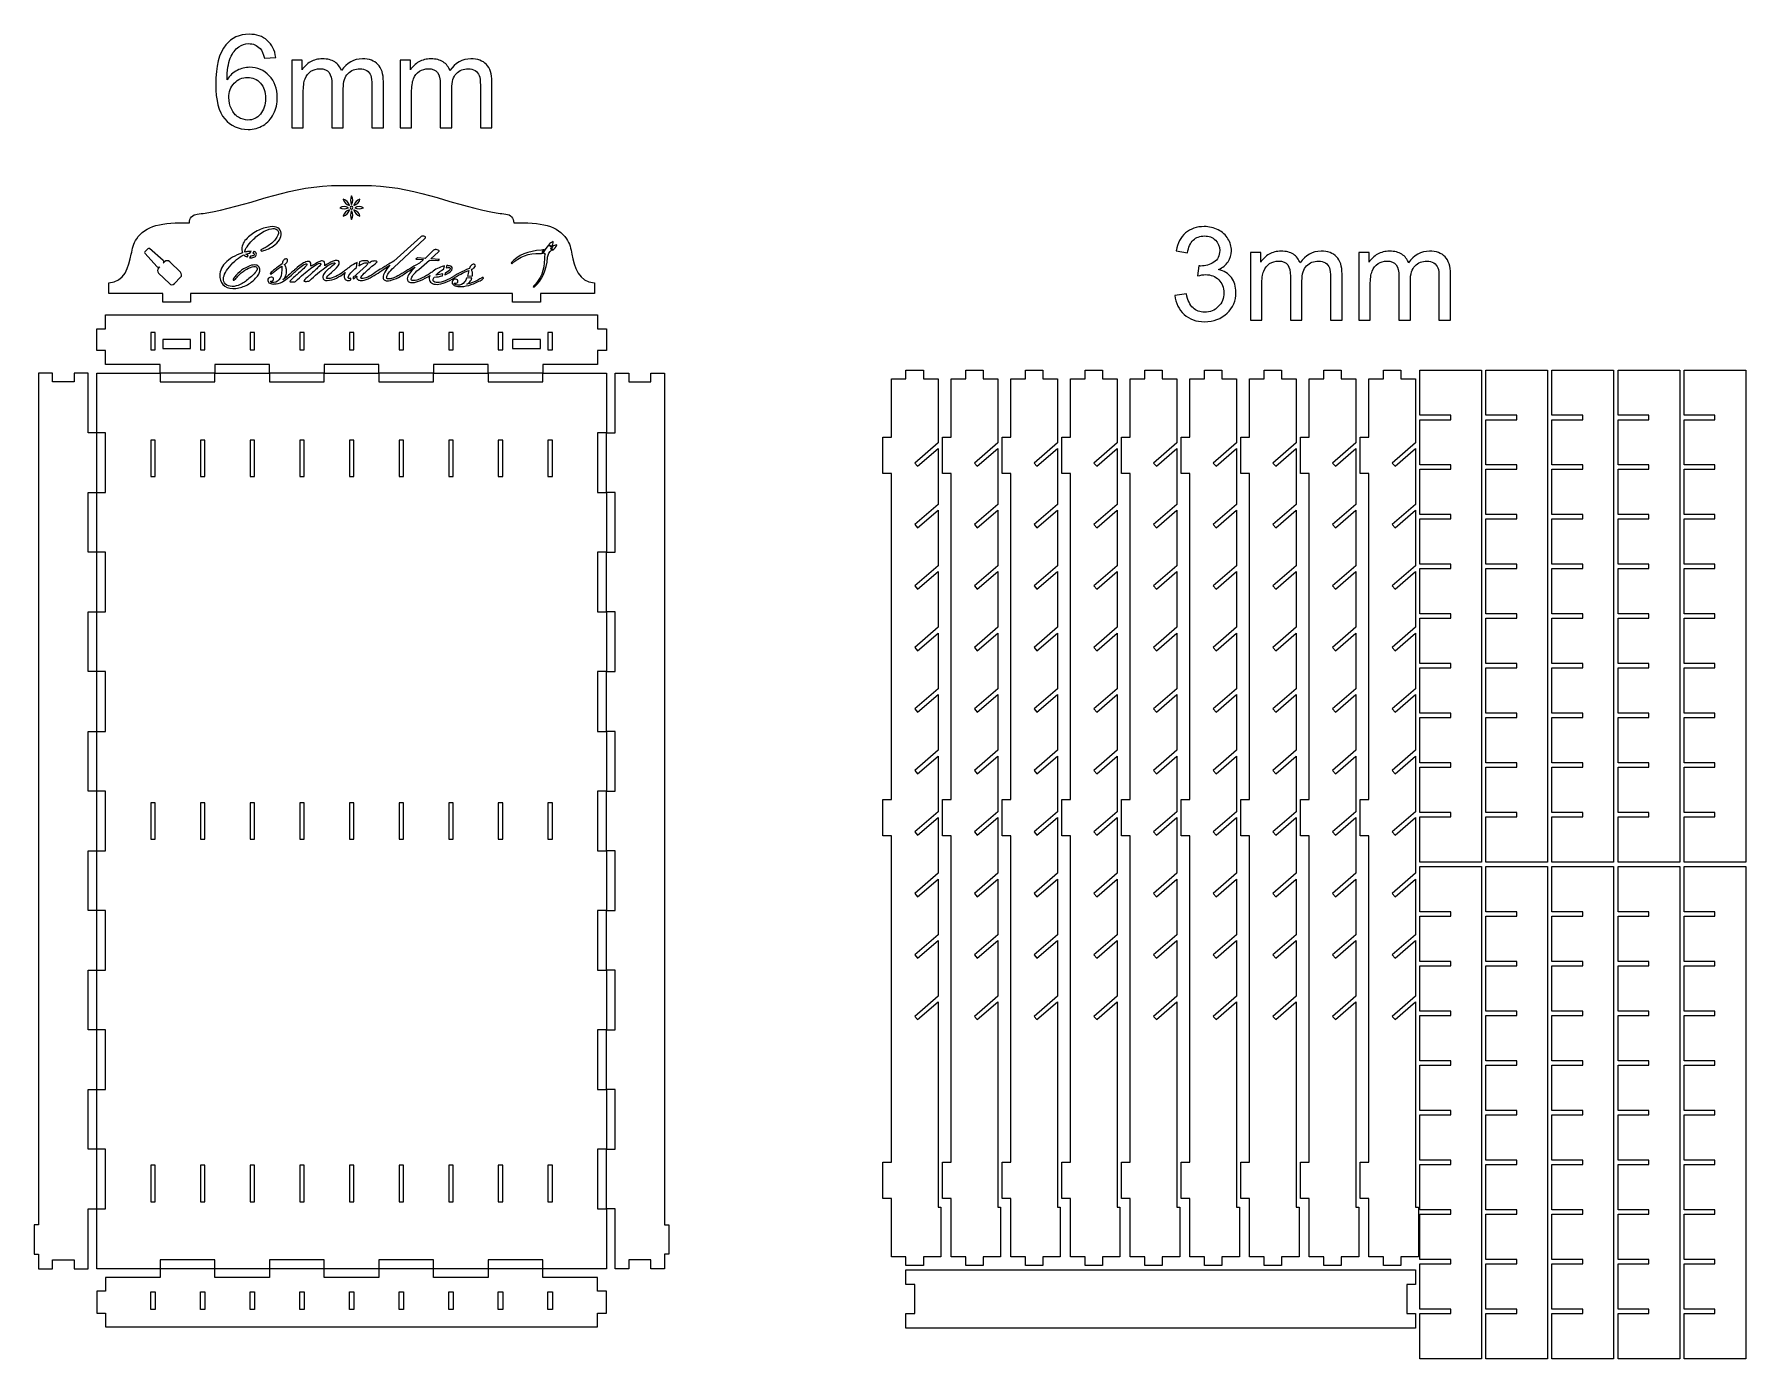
# Model space of a CAD drawing. Header units: millimetres. Extents: x -588 to 588, y -417 to 493.
import ezdxf

# ---------------------------------------------------------------- set-up
doc = ezdxf.new("R2010")
doc.units = ezdxf.units.MM
doc.header["$MEASUREMENT"] = 0
doc.layers.add('Camada 1', color=7, linetype='Continuous')

msp = doc.modelspace()

# ---------------------------------------------------------------- linework, layer by layer
at = {"layer": 'Camada 1', "color": 250}
for points, knots in [([(-421.9493, 476.9801), (-421.9493, 476.9801), (-429.7273, 476.3543), (-429.7273, 476.3543), (-429.7273, 476.3543), (-430.4277, 479.4387), (-431.426, 481.6887), (-432.7224, 483.0893), (-432.7224, 483.0893), (-434.8531, 485.3393), (-437.4905, 486.4568), (-440.6196, 486.4568), (-440.6196, 486.4568), (-443.1378, 486.4568), (-445.3729, 485.7565), (-447.2951, 484.3559), (-447.2951, 484.3559), (-449.7686, 482.5529), (-451.7057, 479.9304), (-453.151, 476.4735), (-453.151, 476.4735), (-454.5815, 473.0016), (-455.3265, 468.0696), (-455.3861, 461.6772), (-455.3861, 461.6772), (-453.4937, 464.553), (-451.1692, 466.6987), (-448.4275, 468.0845), (-448.4275, 468.0845), (-445.6858, 469.4851), (-442.8249, 470.1854), (-439.815, 470.1854), (-439.815, 470.1854), (-434.57, 470.1854), (-430.0999, 468.2484), (-426.4045, 464.3891), (-426.4045, 464.3891), (-422.7241, 460.5299), (-420.8764, 455.5531), (-420.8764, 449.429), (-420.8764, 449.429), (-420.8764, 445.4058), (-421.7406, 441.6807), (-423.4691, 438.2238), (-423.4691, 438.2238), (-425.2125, 434.7668), (-427.5817, 432.1294), (-430.6214, 430.2967), (-430.6214, 430.2967), (-433.6462, 428.4639), (-437.0882, 427.5401), (-440.9326, 427.5401), (-440.9326, 427.5401), (-447.4739, 427.5401), (-452.8232, 429.9539), (-456.9655, 434.7668), (-456.9655, 434.7668), (-461.093, 439.5797), (-463.1642, 447.5217), (-463.1642, 458.5779), (-463.1642, 458.5779), (-463.1642, 470.9454), (-460.8695, 479.9453), (-456.295, 485.5628), (-456.295, 485.5628), (-452.3017, 490.4502), (-446.9226, 492.8939), (-440.1428, 492.8939), (-440.1428, 492.8939), (-435.1064, 492.8939), (-430.9641, 491.4783), (-427.7456, 488.6621), (-427.7456, 488.6621), (-424.527, 485.8459), (-422.59, 481.9569), (-421.9493, 476.9801)], [0, 0, 0, 0, 0.05, 0.05, 0.05, 0.05, 0.1, 0.1, 0.1, 0.1, 0.15, 0.15, 0.15, 0.15, 0.2, 0.2, 0.2, 0.2, 0.25, 0.25, 0.25, 0.25, 0.3, 0.3, 0.3, 0.3, 0.35, 0.35, 0.35, 0.35, 0.4, 0.4, 0.4, 0.4, 0.45, 0.45, 0.45, 0.45, 0.5, 0.5, 0.5, 0.5, 0.55, 0.55, 0.55, 0.55, 0.6, 0.6, 0.6, 0.6, 0.65, 0.65, 0.65, 0.65, 0.7, 0.7, 0.7, 0.7, 0.75, 0.75, 0.75, 0.75, 0.8, 0.8, 0.8, 0.8, 0.85, 0.85, 0.85, 0.85, 0.9, 0.9, 0.9, 0.9, 1, 1, 1, 1]), ([(-410.9378, 428.6129), (-410.9378, 428.6129), (-410.9378, 475.0132), (-410.9378, 475.0132), (-410.9378, 475.0132), (-410.9378, 475.0132), (-403.8749, 475.0132), (-403.8749, 475.0132), (-403.8749, 475.0132), (-403.8749, 475.0132), (-403.8749, 468.457), (-403.8749, 468.457), (-403.8749, 468.457), (-402.4296, 470.7219), (-400.4925, 472.5546), (-398.0786, 473.9255), (-398.0786, 473.9255), (-395.6647, 475.3112), (-392.923, 475.9966), (-389.8386, 475.9966), (-389.8386, 475.9966), (-386.4115, 475.9966), (-383.5953, 475.2814), (-381.4049, 473.8659), (-381.4049, 473.8659), (-379.2145, 472.4354), (-377.6649, 470.4536), (-376.7708, 467.8907), (-376.7708, 467.8907), (-373.0755, 473.2996), (-368.2924, 475.9966), (-362.3918, 475.9966), (-362.3918, 475.9966), (-357.7726, 475.9966), (-354.2114, 474.7301), (-351.7379, 472.1821), (-351.7379, 472.1821), (-349.2495, 469.6341), (-347.9979, 465.7153), (-347.9979, 460.4256), (-347.9979, 460.4256), (-347.9979, 460.4256), (-347.9979, 428.6129), (-347.9979, 428.6129), (-347.9979, 428.6129), (-347.9979, 428.6129), (-355.8653, 428.6129), (-355.8653, 428.6129), (-355.8653, 428.6129), (-355.8653, 428.6129), (-355.8653, 457.818), (-355.8653, 457.818), (-355.8653, 457.818), (-355.8653, 460.9471), (-356.1336, 463.212), (-356.6402, 464.5977), (-356.6402, 464.5977), (-357.1468, 465.9835), (-358.0706, 467.0861), (-359.4266, 467.9355), (-359.4266, 467.9355), (-360.7676, 468.7848), (-362.3471, 469.202), (-364.1501, 469.202), (-364.1501, 469.202), (-367.4282, 469.202), (-370.1401, 468.1143), (-372.3007, 465.9537), (-372.3007, 465.9537), (-374.4612, 463.7782), (-375.5341, 460.3064), (-375.5341, 455.5382), (-375.5341, 455.5382), (-375.5341, 455.5382), (-375.5341, 428.6129), (-375.5341, 428.6129), (-375.5341, 428.6129), (-375.5341, 428.6129), (-383.4016, 428.6129), (-383.4016, 428.6129), (-383.4016, 428.6129), (-383.4016, 428.6129), (-383.4016, 458.7269), (-383.4016, 458.7269), (-383.4016, 458.7269), (-383.4016, 462.2136), (-384.0423, 464.8361), (-385.3237, 466.5795), (-385.3237, 466.5795), (-386.6052, 468.3229), (-388.7062, 469.202), (-391.6118, 469.202), (-391.6118, 469.202), (-393.8171, 469.202), (-395.8584, 468.6209), (-397.7359, 467.4586), (-397.7359, 467.4586), (-399.6134, 466.2964), (-400.9693, 464.5977), (-401.8186, 462.3477), (-401.8186, 462.3477), (-402.6531, 460.1127), (-403.0703, 456.8792), (-403.0703, 452.6624), (-403.0703, 452.6624), (-403.0703, 452.6624), (-403.0703, 428.6129), (-403.0703, 428.6129), (-403.0703, 428.6129), (-403.0703, 428.6129), (-410.9378, 428.6129), (-410.9378, 428.6129)], [0, 0, 0, 0, 0.034482759, 0.034482759, 0.034482759, 0.034482759, 0.068965517, 0.068965517, 0.068965517, 0.068965517, 0.103448276, 0.103448276, 0.103448276, 0.103448276, 0.137931034, 0.137931034, 0.137931034, 0.137931034, 0.172413793, 0.172413793, 0.172413793, 0.172413793, 0.206896552, 0.206896552, 0.206896552, 0.206896552, 0.24137931, 0.24137931, 0.24137931, 0.24137931, 0.275862069, 0.275862069, 0.275862069, 0.275862069, 0.310344828, 0.310344828, 0.310344828, 0.310344828, 0.344827586, 0.344827586, 0.344827586, 0.344827586, 0.379310345, 0.379310345, 0.379310345, 0.379310345, 0.413793103, 0.413793103, 0.413793103, 0.413793103, 0.448275862, 0.448275862, 0.448275862, 0.448275862, 0.482758621, 0.482758621, 0.482758621, 0.482758621, 0.517241379, 0.517241379, 0.517241379, 0.517241379, 0.551724138, 0.551724138, 0.551724138, 0.551724138, 0.586206897, 0.586206897, 0.586206897, 0.586206897, 0.620689655, 0.620689655, 0.620689655, 0.620689655, 0.655172414, 0.655172414, 0.655172414, 0.655172414, 0.689655172, 0.689655172, 0.689655172, 0.689655172, 0.724137931, 0.724137931, 0.724137931, 0.724137931, 0.75862069, 0.75862069, 0.75862069, 0.75862069, 0.793103448, 0.793103448, 0.793103448, 0.793103448, 0.827586207, 0.827586207, 0.827586207, 0.827586207, 0.862068966, 0.862068966, 0.862068966, 0.862068966, 0.896551724, 0.896551724, 0.896551724, 0.896551724, 0.931034483, 0.931034483, 0.931034483, 0.931034483, 1, 1, 1, 1]), ([(-336.4649, 428.6129), (-336.4649, 428.6129), (-336.4649, 475.0132), (-336.4649, 475.0132), (-336.4649, 475.0132), (-336.4649, 475.0132), (-329.402, 475.0132), (-329.402, 475.0132), (-329.402, 475.0132), (-329.402, 475.0132), (-329.402, 468.457), (-329.402, 468.457), (-329.402, 468.457), (-327.9567, 470.7219), (-326.0196, 472.5546), (-323.6057, 473.9255), (-323.6057, 473.9255), (-321.1918, 475.3112), (-318.4501, 475.9966), (-315.3657, 475.9966), (-315.3657, 475.9966), (-311.9386, 475.9966), (-309.1224, 475.2814), (-306.932, 473.8659), (-306.932, 473.8659), (-304.7416, 472.4354), (-303.192, 470.4536), (-302.2979, 467.8907), (-302.2979, 467.8907), (-298.6026, 473.2996), (-293.8195, 475.9966), (-287.9189, 475.9966), (-287.9189, 475.9966), (-283.2997, 475.9966), (-279.7385, 474.7301), (-277.265, 472.1821), (-277.265, 472.1821), (-274.7766, 469.6341), (-273.525, 465.7153), (-273.525, 460.4256), (-273.525, 460.4256), (-273.525, 460.4256), (-273.525, 428.6129), (-273.525, 428.6129), (-273.525, 428.6129), (-273.525, 428.6129), (-281.3924, 428.6129), (-281.3924, 428.6129), (-281.3924, 428.6129), (-281.3924, 428.6129), (-281.3924, 457.818), (-281.3924, 457.818), (-281.3924, 457.818), (-281.3924, 460.9471), (-281.6607, 463.212), (-282.1673, 464.5977), (-282.1673, 464.5977), (-282.6739, 465.9835), (-283.5977, 467.0861), (-284.9537, 467.9355), (-284.9537, 467.9355), (-286.2947, 468.7848), (-287.8742, 469.202), (-289.6772, 469.202), (-289.6772, 469.202), (-292.9553, 469.202), (-295.6672, 468.1143), (-297.8278, 465.9537), (-297.8278, 465.9537), (-299.9883, 463.7782), (-301.0612, 460.3064), (-301.0612, 455.5382), (-301.0612, 455.5382), (-301.0612, 455.5382), (-301.0612, 428.6129), (-301.0612, 428.6129), (-301.0612, 428.6129), (-301.0612, 428.6129), (-308.9287, 428.6129), (-308.9287, 428.6129), (-308.9287, 428.6129), (-308.9287, 428.6129), (-308.9287, 458.7269), (-308.9287, 458.7269), (-308.9287, 458.7269), (-308.9287, 462.2136), (-309.5694, 464.8361), (-310.8508, 466.5795), (-310.8508, 466.5795), (-312.1323, 468.3229), (-314.2333, 469.202), (-317.1389, 469.202), (-317.1389, 469.202), (-319.3442, 469.202), (-321.3855, 468.6209), (-323.263, 467.4586), (-323.263, 467.4586), (-325.1405, 466.2964), (-326.4964, 464.5977), (-327.3457, 462.3477), (-327.3457, 462.3477), (-328.1802, 460.1127), (-328.5974, 456.8792), (-328.5974, 452.6624), (-328.5974, 452.6624), (-328.5974, 452.6624), (-328.5974, 428.6129), (-328.5974, 428.6129), (-328.5974, 428.6129), (-328.5974, 428.6129), (-336.4649, 428.6129), (-336.4649, 428.6129)], [0, 0, 0, 0, 0.034482759, 0.034482759, 0.034482759, 0.034482759, 0.068965517, 0.068965517, 0.068965517, 0.068965517, 0.103448276, 0.103448276, 0.103448276, 0.103448276, 0.137931034, 0.137931034, 0.137931034, 0.137931034, 0.172413793, 0.172413793, 0.172413793, 0.172413793, 0.206896552, 0.206896552, 0.206896552, 0.206896552, 0.24137931, 0.24137931, 0.24137931, 0.24137931, 0.275862069, 0.275862069, 0.275862069, 0.275862069, 0.310344828, 0.310344828, 0.310344828, 0.310344828, 0.344827586, 0.344827586, 0.344827586, 0.344827586, 0.379310345, 0.379310345, 0.379310345, 0.379310345, 0.413793103, 0.413793103, 0.413793103, 0.413793103, 0.448275862, 0.448275862, 0.448275862, 0.448275862, 0.482758621, 0.482758621, 0.482758621, 0.482758621, 0.517241379, 0.517241379, 0.517241379, 0.517241379, 0.551724138, 0.551724138, 0.551724138, 0.551724138, 0.586206897, 0.586206897, 0.586206897, 0.586206897, 0.620689655, 0.620689655, 0.620689655, 0.620689655, 0.655172414, 0.655172414, 0.655172414, 0.655172414, 0.689655172, 0.689655172, 0.689655172, 0.689655172, 0.724137931, 0.724137931, 0.724137931, 0.724137931, 0.75862069, 0.75862069, 0.75862069, 0.75862069, 0.793103448, 0.793103448, 0.793103448, 0.793103448, 0.827586207, 0.827586207, 0.827586207, 0.827586207, 0.862068966, 0.862068966, 0.862068966, 0.862068966, 0.896551724, 0.896551724, 0.896551724, 0.896551724, 0.931034483, 0.931034483, 0.931034483, 0.931034483, 1, 1, 1, 1]), ([(-454.1344, 449.3545), (-454.1344, 446.6426), (-453.5533, 444.0499), (-452.406, 441.5764), (-452.406, 441.5764), (-451.2586, 439.1029), (-449.6494, 437.2254), (-447.608, 435.9291), (-447.608, 435.9291), (-445.5517, 434.6327), (-443.3762, 433.9771), (-441.0667, 433.9771), (-441.0667, 433.9771), (-437.714, 433.9771), (-434.8531, 435.3181), (-432.4839, 438.0002), (-432.4839, 438.0002), (-430.1148, 440.6823), (-428.9227, 444.3181), (-428.9227, 448.9223), (-428.9227, 448.9223), (-428.9227, 453.3478), (-430.0999, 456.8345), (-432.4392, 459.3825), (-432.4392, 459.3825), (-434.7786, 461.9305), (-437.7587, 463.212), (-441.3796, 463.212), (-441.3796, 463.212), (-444.9259, 463.212), (-447.9507, 461.9305), (-450.4242, 459.3825), (-450.4242, 459.3825), (-452.8977, 456.8345), (-454.1344, 453.4968), (-454.1344, 449.3545)], [0, 0, 0, 0, 0.1, 0.1, 0.1, 0.1, 0.2, 0.2, 0.2, 0.2, 0.3, 0.3, 0.3, 0.3, 0.4, 0.4, 0.4, 0.4, 0.5, 0.5, 0.5, 0.5, 0.6, 0.6, 0.6, 0.6, 0.7, 0.7, 0.7, 0.7, 0.8, 0.8, 0.8, 0.8, 1, 1, 1, 1]), ([(195.7038, 313.5195), (195.7038, 313.5195), (203.5713, 314.5924), (203.5713, 314.5924), (203.5713, 314.5924), (204.4803, 310.1222), (206.0001, 306.9037), (208.1607, 304.9368), (208.1607, 304.9368), (210.3213, 302.9699), (212.9736, 301.9865), (216.1176, 301.9865), (216.1176, 301.9865), (219.8427, 301.9865), (222.9867, 303.2679), (225.5198, 305.8308), (225.5198, 305.8308), (228.0529, 308.3937), (229.3195, 311.5676), (229.3195, 315.3523), (229.3195, 315.3523), (229.3195, 318.9582), (228.1423, 321.9383), (225.7731, 324.2926), (225.7731, 324.2926), (223.4189, 326.632), (220.4239, 327.8092), (216.7732, 327.8092), (216.7732, 327.8092), (215.2832, 327.8092), (213.4355, 327.5111), (211.2153, 326.93), (211.2153, 326.93), (211.2153, 326.93), (212.0944, 333.8141), (212.0944, 333.8141), (212.0944, 333.8141), (212.616, 333.7545), (213.0481, 333.7247), (213.361, 333.7247), (213.361, 333.7247), (216.7285, 333.7247), (219.7384, 334.6038), (222.4354, 336.3472), (222.4354, 336.3472), (225.1175, 338.0905), (226.4586, 340.7726), (226.4586, 344.3935), (226.4586, 344.3935), (226.4586, 347.2693), (225.4751, 349.6534), (223.5232, 351.5457), (223.5232, 351.5457), (221.5712, 353.4381), (219.053, 354.3768), (215.9686, 354.3768), (215.9686, 354.3768), (212.8991, 354.3768), (210.3511, 353.4083), (208.3097, 351.4712), (208.3097, 351.4712), (206.2683, 349.5342), (204.9571, 346.6285), (204.376, 342.7544), (204.376, 342.7544), (204.376, 342.7544), (196.5085, 344.1849), (196.5085, 344.1849), (196.5085, 344.1849), (197.477, 349.4597), (199.6525, 353.5573), (203.0647, 356.4629), (203.0647, 356.4629), (206.462, 359.3685), (210.7087, 360.8139), (215.7749, 360.8139), (215.7749, 360.8139), (219.2616, 360.8139), (222.4801, 360.0688), (225.4155, 358.5639), (225.4155, 358.5639), (228.3658, 357.0738), (230.6158, 355.0325), (232.1655, 352.4547), (232.1655, 352.4547), (233.73, 349.862), (234.5049, 347.1203), (234.5049, 344.2147), (234.5049, 344.2147), (234.5049, 341.4581), (233.7598, 338.9548), (232.2847, 336.6899), (232.2847, 336.6899), (230.7946, 334.425), (228.5894, 332.622), (225.6837, 331.281), (225.6837, 331.281), (229.4685, 330.4168), (232.4039, 328.5989), (234.5049, 325.8423), (234.5049, 325.8423), (236.5909, 323.1006), (237.634, 319.6437), (237.634, 315.5162), (237.634, 315.5162), (237.634, 309.9285), (235.5926, 305.1752), (231.5248, 301.2862), (231.5248, 301.2862), (227.442, 297.3971), (222.2864, 295.4601), (216.058, 295.4601), (216.058, 295.4601), (210.4405, 295.4601), (205.7766, 297.1438), (202.0664, 300.4964), (202.0664, 300.4964), (198.3412, 303.8491), (196.2254, 308.1851), (195.7038, 313.5195)], [0, 0, 0, 0, 0.032258065, 0.032258065, 0.032258065, 0.032258065, 0.064516129, 0.064516129, 0.064516129, 0.064516129, 0.096774194, 0.096774194, 0.096774194, 0.096774194, 0.129032258, 0.129032258, 0.129032258, 0.129032258, 0.161290323, 0.161290323, 0.161290323, 0.161290323, 0.193548387, 0.193548387, 0.193548387, 0.193548387, 0.225806452, 0.225806452, 0.225806452, 0.225806452, 0.258064516, 0.258064516, 0.258064516, 0.258064516, 0.290322581, 0.290322581, 0.290322581, 0.290322581, 0.322580645, 0.322580645, 0.322580645, 0.322580645, 0.35483871, 0.35483871, 0.35483871, 0.35483871, 0.387096774, 0.387096774, 0.387096774, 0.387096774, 0.419354839, 0.419354839, 0.419354839, 0.419354839, 0.451612903, 0.451612903, 0.451612903, 0.451612903, 0.483870968, 0.483870968, 0.483870968, 0.483870968, 0.516129032, 0.516129032, 0.516129032, 0.516129032, 0.548387097, 0.548387097, 0.548387097, 0.548387097, 0.580645161, 0.580645161, 0.580645161, 0.580645161, 0.612903226, 0.612903226, 0.612903226, 0.612903226, 0.64516129, 0.64516129, 0.64516129, 0.64516129, 0.677419355, 0.677419355, 0.677419355, 0.677419355, 0.709677419, 0.709677419, 0.709677419, 0.709677419, 0.741935484, 0.741935484, 0.741935484, 0.741935484, 0.774193548, 0.774193548, 0.774193548, 0.774193548, 0.806451613, 0.806451613, 0.806451613, 0.806451613, 0.838709677, 0.838709677, 0.838709677, 0.838709677, 0.870967742, 0.870967742, 0.870967742, 0.870967742, 0.903225806, 0.903225806, 0.903225806, 0.903225806, 0.935483871, 0.935483871, 0.935483871, 0.935483871, 1, 1, 1, 1]), ([(247.5726, 296.5329), (247.5726, 296.5329), (247.5726, 342.9332), (247.5726, 342.9332), (247.5726, 342.9332), (247.5726, 342.9332), (254.6355, 342.9332), (254.6355, 342.9332), (254.6355, 342.9332), (254.6355, 342.9332), (254.6355, 336.377), (254.6355, 336.377), (254.6355, 336.377), (256.0808, 338.6419), (258.0179, 340.4746), (260.4318, 341.8455), (260.4318, 341.8455), (262.8457, 343.2312), (265.5874, 343.9166), (268.6718, 343.9166), (268.6718, 343.9166), (272.0989, 343.9166), (274.9151, 343.2014), (277.1055, 341.7859), (277.1055, 341.7859), (279.2959, 340.3554), (280.8455, 338.3736), (281.7396, 335.8107), (281.7396, 335.8107), (285.4349, 341.2196), (290.218, 343.9166), (296.1186, 343.9166), (296.1186, 343.9166), (300.7378, 343.9166), (304.299, 342.6501), (306.7725, 340.1021), (306.7725, 340.1021), (309.2609, 337.5541), (310.5125, 333.6353), (310.5125, 328.3456), (310.5125, 328.3456), (310.5125, 328.3456), (310.5125, 296.5329), (310.5125, 296.5329), (310.5125, 296.5329), (310.5125, 296.5329), (302.6451, 296.5329), (302.6451, 296.5329), (302.6451, 296.5329), (302.6451, 296.5329), (302.6451, 325.738), (302.6451, 325.738), (302.6451, 325.738), (302.6451, 328.8671), (302.3768, 331.132), (301.8702, 332.5177), (301.8702, 332.5177), (301.3636, 333.9035), (300.4398, 335.0061), (299.0838, 335.8555), (299.0838, 335.8555), (297.7428, 336.7048), (296.1633, 337.122), (294.3603, 337.122), (294.3603, 337.122), (291.0822, 337.122), (288.3703, 336.0343), (286.2097, 333.8737), (286.2097, 333.8737), (284.0492, 331.6982), (282.9763, 328.2264), (282.9763, 323.4582), (282.9763, 323.4582), (282.9763, 323.4582), (282.9763, 296.5329), (282.9763, 296.5329), (282.9763, 296.5329), (282.9763, 296.5329), (275.1088, 296.5329), (275.1088, 296.5329), (275.1088, 296.5329), (275.1088, 296.5329), (275.1088, 326.6469), (275.1088, 326.6469), (275.1088, 326.6469), (275.1088, 330.1336), (274.4681, 332.7561), (273.1867, 334.4995), (273.1867, 334.4995), (271.9052, 336.2429), (269.8042, 337.122), (266.8986, 337.122), (266.8986, 337.122), (264.6933, 337.122), (262.652, 336.5409), (260.7745, 335.3786), (260.7745, 335.3786), (258.897, 334.2164), (257.5411, 332.5177), (256.6918, 330.2677), (256.6918, 330.2677), (255.8573, 328.0327), (255.4401, 324.7992), (255.4401, 320.5824), (255.4401, 320.5824), (255.4401, 320.5824), (255.4401, 296.5329), (255.4401, 296.5329), (255.4401, 296.5329), (255.4401, 296.5329), (247.5726, 296.5329), (247.5726, 296.5329)], [0, 0, 0, 0, 0.034482759, 0.034482759, 0.034482759, 0.034482759, 0.068965517, 0.068965517, 0.068965517, 0.068965517, 0.103448276, 0.103448276, 0.103448276, 0.103448276, 0.137931034, 0.137931034, 0.137931034, 0.137931034, 0.172413793, 0.172413793, 0.172413793, 0.172413793, 0.206896552, 0.206896552, 0.206896552, 0.206896552, 0.24137931, 0.24137931, 0.24137931, 0.24137931, 0.275862069, 0.275862069, 0.275862069, 0.275862069, 0.310344828, 0.310344828, 0.310344828, 0.310344828, 0.344827586, 0.344827586, 0.344827586, 0.344827586, 0.379310345, 0.379310345, 0.379310345, 0.379310345, 0.413793103, 0.413793103, 0.413793103, 0.413793103, 0.448275862, 0.448275862, 0.448275862, 0.448275862, 0.482758621, 0.482758621, 0.482758621, 0.482758621, 0.517241379, 0.517241379, 0.517241379, 0.517241379, 0.551724138, 0.551724138, 0.551724138, 0.551724138, 0.586206897, 0.586206897, 0.586206897, 0.586206897, 0.620689655, 0.620689655, 0.620689655, 0.620689655, 0.655172414, 0.655172414, 0.655172414, 0.655172414, 0.689655172, 0.689655172, 0.689655172, 0.689655172, 0.724137931, 0.724137931, 0.724137931, 0.724137931, 0.75862069, 0.75862069, 0.75862069, 0.75862069, 0.793103448, 0.793103448, 0.793103448, 0.793103448, 0.827586207, 0.827586207, 0.827586207, 0.827586207, 0.862068966, 0.862068966, 0.862068966, 0.862068966, 0.896551724, 0.896551724, 0.896551724, 0.896551724, 0.931034483, 0.931034483, 0.931034483, 0.931034483, 1, 1, 1, 1]), ([(322.0455, 296.5329), (322.0455, 296.5329), (322.0455, 342.9332), (322.0455, 342.9332), (322.0455, 342.9332), (322.0455, 342.9332), (329.1084, 342.9332), (329.1084, 342.9332), (329.1084, 342.9332), (329.1084, 342.9332), (329.1084, 336.377), (329.1084, 336.377), (329.1084, 336.377), (330.5537, 338.6419), (332.4908, 340.4746), (334.9047, 341.8455), (334.9047, 341.8455), (337.3186, 343.2312), (340.0603, 343.9166), (343.1447, 343.9166), (343.1447, 343.9166), (346.5718, 343.9166), (349.388, 343.2014), (351.5784, 341.7859), (351.5784, 341.7859), (353.7688, 340.3554), (355.3184, 338.3736), (356.2125, 335.8107), (356.2125, 335.8107), (359.9078, 341.2196), (364.6909, 343.9166), (370.5915, 343.9166), (370.5915, 343.9166), (375.2107, 343.9166), (378.7719, 342.6501), (381.2454, 340.1021), (381.2454, 340.1021), (383.7338, 337.5541), (384.9854, 333.6353), (384.9854, 328.3456), (384.9854, 328.3456), (384.9854, 328.3456), (384.9854, 296.5329), (384.9854, 296.5329), (384.9854, 296.5329), (384.9854, 296.5329), (377.118, 296.5329), (377.118, 296.5329), (377.118, 296.5329), (377.118, 296.5329), (377.118, 325.738), (377.118, 325.738), (377.118, 325.738), (377.118, 328.8671), (376.8497, 331.132), (376.3431, 332.5177), (376.3431, 332.5177), (375.8365, 333.9035), (374.9127, 335.0061), (373.5567, 335.8555), (373.5567, 335.8555), (372.2157, 336.7048), (370.6362, 337.122), (368.8332, 337.122), (368.8332, 337.122), (365.5551, 337.122), (362.8432, 336.0343), (360.6826, 333.8737), (360.6826, 333.8737), (358.5221, 331.6982), (357.4492, 328.2264), (357.4492, 323.4582), (357.4492, 323.4582), (357.4492, 323.4582), (357.4492, 296.5329), (357.4492, 296.5329), (357.4492, 296.5329), (357.4492, 296.5329), (349.5817, 296.5329), (349.5817, 296.5329), (349.5817, 296.5329), (349.5817, 296.5329), (349.5817, 326.6469), (349.5817, 326.6469), (349.5817, 326.6469), (349.5817, 330.1336), (348.941, 332.7561), (347.6596, 334.4995), (347.6596, 334.4995), (346.3781, 336.2429), (344.2771, 337.122), (341.3715, 337.122), (341.3715, 337.122), (339.1662, 337.122), (337.1249, 336.5409), (335.2474, 335.3786), (335.2474, 335.3786), (333.3699, 334.2164), (332.014, 332.5177), (331.1647, 330.2677), (331.1647, 330.2677), (330.3302, 328.0327), (329.913, 324.7992), (329.913, 320.5824), (329.913, 320.5824), (329.913, 320.5824), (329.913, 296.5329), (329.913, 296.5329), (329.913, 296.5329), (329.913, 296.5329), (322.0455, 296.5329), (322.0455, 296.5329)], [0, 0, 0, 0, 0.034482759, 0.034482759, 0.034482759, 0.034482759, 0.068965517, 0.068965517, 0.068965517, 0.068965517, 0.103448276, 0.103448276, 0.103448276, 0.103448276, 0.137931034, 0.137931034, 0.137931034, 0.137931034, 0.172413793, 0.172413793, 0.172413793, 0.172413793, 0.206896552, 0.206896552, 0.206896552, 0.206896552, 0.24137931, 0.24137931, 0.24137931, 0.24137931, 0.275862069, 0.275862069, 0.275862069, 0.275862069, 0.310344828, 0.310344828, 0.310344828, 0.310344828, 0.344827586, 0.344827586, 0.344827586, 0.344827586, 0.379310345, 0.379310345, 0.379310345, 0.379310345, 0.413793103, 0.413793103, 0.413793103, 0.413793103, 0.448275862, 0.448275862, 0.448275862, 0.448275862, 0.482758621, 0.482758621, 0.482758621, 0.482758621, 0.517241379, 0.517241379, 0.517241379, 0.517241379, 0.551724138, 0.551724138, 0.551724138, 0.551724138, 0.586206897, 0.586206897, 0.586206897, 0.586206897, 0.620689655, 0.620689655, 0.620689655, 0.620689655, 0.655172414, 0.655172414, 0.655172414, 0.655172414, 0.689655172, 0.689655172, 0.689655172, 0.689655172, 0.724137931, 0.724137931, 0.724137931, 0.724137931, 0.75862069, 0.75862069, 0.75862069, 0.75862069, 0.793103448, 0.793103448, 0.793103448, 0.793103448, 0.827586207, 0.827586207, 0.827586207, 0.827586207, 0.862068966, 0.862068966, 0.862068966, 0.862068966, 0.896551724, 0.896551724, 0.896551724, 0.896551724, 0.931034483, 0.931034483, 0.931034483, 0.931034483, 1, 1, 1, 1])]:
    msp.add_open_spline(points, degree=3, knots=knots, dxfattribs=at)
at = {"layer": 'Camada 1', "color": 230, "lineweight": 20}
for points, knots in [([(-481.1836, 363.3815), (-499.9309, 364.1302), (-511.8209, 361.1252), (-517.472, 352.5079), (-517.472, 352.5079), (-519.6768, 349.1456), (-520.4548, 345.4923), (-521.1519, 341.8803), (-521.1519, 341.8803), (-522.8177, 333.2487), (-525.8955, 322.3857), (-536.5927, 322.2168), (-536.5927, 322.2168), (-536.5927, 322.2168), (-536.5927, 314.9), (-536.5927, 314.9), (-536.5927, 314.9), (-536.5927, 314.9), (-499.5375, 314.9), (-499.5375, 314.9), (-499.5375, 314.9), (-499.5375, 314.9), (-499.5375, 308.9), (-499.5375, 308.9), (-499.5375, 308.9), (-499.5375, 308.9), (-480.4824, 308.9), (-480.4824, 308.9), (-480.4824, 308.9), (-480.4824, 308.9), (-480.4824, 314.9), (-480.4824, 314.9), (-480.4824, 314.9), (-480.4824, 314.9), (-259.2068, 314.9), (-259.2068, 314.9), (-259.2068, 314.9), (-259.2068, 314.9), (-259.2068, 308.9), (-259.2068, 308.9), (-259.2068, 308.9), (-259.2068, 308.9), (-240.1517, 308.9), (-240.1517, 308.9), (-240.1517, 308.9), (-240.1517, 308.9), (-240.1517, 314.9), (-240.1517, 314.9), (-240.1517, 314.9), (-240.1517, 314.9), (-203.0965, 314.9), (-203.0965, 314.9), (-203.0965, 314.9), (-203.0965, 314.9), (-203.0965, 322.2168), (-203.0965, 322.2168), (-203.0965, 322.2168), (-213.7937, 322.3857), (-216.8716, 333.2487), (-218.5373, 341.8803), (-218.5373, 341.8803), (-219.2345, 345.4923), (-220.0124, 349.1456), (-222.2172, 352.5079), (-222.2172, 352.5079), (-227.8683, 361.1252), (-239.7584, 364.1302), (-258.5057, 363.3815), (-258.5057, 363.3815), (-258.3726, 364.8937), (-258.8741, 366.3931), (-259.8901, 367.5205), (-259.8901, 367.5205), (-260.9061, 368.6481), (-262.356, 369.1459), (-263.8632, 369.3267), (-263.8632, 369.3267), (-267.5367, 369.7676), (-270.9001, 370.3108), (-274.2964, 370.9571), (-274.2964, 370.9571), (-303.7261, 376.5567), (-327.6914, 389.1274), (-362.4633, 389.1274), (-362.4633, 389.1274), (-362.4633, 389.1274), (-377.226, 389.1274), (-377.226, 389.1274), (-377.226, 389.1274), (-411.9979, 389.1274), (-435.963, 376.5567), (-465.3928, 370.9571), (-465.3928, 370.9571), (-468.7892, 370.3108), (-472.1526, 369.7676), (-475.8261, 369.3267), (-475.8261, 369.3267), (-477.3332, 369.1459), (-478.7831, 368.6481), (-479.7991, 367.5205), (-479.7991, 367.5205), (-480.8151, 366.3931), (-481.3167, 364.8937), (-481.1836, 363.3815)], [0, 0, 0, 0, 0.037037037, 0.037037037, 0.037037037, 0.037037037, 0.074074074, 0.074074074, 0.074074074, 0.074074074, 0.111111111, 0.111111111, 0.111111111, 0.111111111, 0.148148148, 0.148148148, 0.148148148, 0.148148148, 0.185185185, 0.185185185, 0.185185185, 0.185185185, 0.222222222, 0.222222222, 0.222222222, 0.222222222, 0.259259259, 0.259259259, 0.259259259, 0.259259259, 0.296296296, 0.296296296, 0.296296296, 0.296296296, 0.333333333, 0.333333333, 0.333333333, 0.333333333, 0.37037037, 0.37037037, 0.37037037, 0.37037037, 0.407407407, 0.407407407, 0.407407407, 0.407407407, 0.444444444, 0.444444444, 0.444444444, 0.444444444, 0.481481481, 0.481481481, 0.481481481, 0.481481481, 0.518518519, 0.518518519, 0.518518519, 0.518518519, 0.555555556, 0.555555556, 0.555555556, 0.555555556, 0.592592593, 0.592592593, 0.592592593, 0.592592593, 0.62962963, 0.62962963, 0.62962963, 0.62962963, 0.666666667, 0.666666667, 0.666666667, 0.666666667, 0.703703704, 0.703703704, 0.703703704, 0.703703704, 0.740740741, 0.740740741, 0.740740741, 0.740740741, 0.777777778, 0.777777778, 0.777777778, 0.777777778, 0.814814815, 0.814814815, 0.814814815, 0.814814815, 0.851851852, 0.851851852, 0.851851852, 0.851851852, 0.888888889, 0.888888889, 0.888888889, 0.888888889, 0.925925926, 0.925925926, 0.925925926, 0.925925926, 1, 1, 1, 1]), ([(-375.5822, 379.525), (-373.472, 378.9066), (-372.0098, 377.4444), (-371.3911, 375.3339), (-371.3911, 375.3339), (-373.5016, 375.9526), (-374.9638, 377.4148), (-375.5822, 379.525)], [0, 0, 0, 0, 0.333333333, 0.333333333, 0.333333333, 0.333333333, 1, 1, 1, 1]), ([(-369.8452, 381.9014), (-368.7903, 379.9719), (-368.7903, 377.9041), (-369.8452, 375.9746), (-369.8452, 375.9746), (-370.9001, 377.9041), (-370.9001, 379.9719), (-369.8452, 381.9014)], [0, 0, 0, 0, 0.333333333, 0.333333333, 0.333333333, 0.333333333, 1, 1, 1, 1]), ([(-364.1084, 379.5251), (-364.7268, 377.4148), (-366.189, 375.9527), (-368.2993, 375.3342), (-368.2993, 375.3342), (-367.6808, 377.4445), (-366.2187, 378.9067), (-364.1084, 379.5251)], [0, 0, 0, 0, 0.333333333, 0.333333333, 0.333333333, 0.333333333, 1, 1, 1, 1]), ([(-377.9586, 373.7879), (-376.0291, 374.8428), (-373.9613, 374.8428), (-372.0315, 373.7879), (-372.0315, 373.7879), (-373.9613, 372.733), (-376.0291, 372.733), (-377.9586, 373.7879)], [0, 0, 0, 0, 0.333333333, 0.333333333, 0.333333333, 0.333333333, 1, 1, 1, 1]), ([(-371.3911, 372.2421), (-372.0097, 370.1316), (-373.4719, 368.6695), (-375.5822, 368.0511), (-375.5822, 368.0511), (-374.9637, 370.1613), (-373.5016, 371.6235), (-371.3911, 372.2421)], [0, 0, 0, 0, 0.333333333, 0.333333333, 0.333333333, 0.333333333, 1, 1, 1, 1]), ([(-369.8452, 371.6017), (-368.7903, 369.672), (-368.7903, 367.6042), (-369.8452, 365.6747), (-369.8452, 365.6747), (-370.9001, 367.6042), (-370.9001, 369.672), (-369.8452, 371.6017)], [0, 0, 0, 0, 0.333333333, 0.333333333, 0.333333333, 0.333333333, 1, 1, 1, 1]), ([(-369.8452, 374.7143), (-369.3337, 374.7143), (-368.9191, 374.2997), (-368.9191, 373.7882), (-368.9191, 373.7882), (-368.9191, 373.2767), (-369.3337, 372.8621), (-369.8452, 372.8621), (-369.8452, 372.8621), (-370.3567, 372.8621), (-370.7713, 373.2767), (-370.7713, 373.7882), (-370.7713, 373.7882), (-370.7713, 374.2997), (-370.3567, 374.7143), (-369.8452, 374.7143)], [0, 0, 0, 0, 0.2, 0.2, 0.2, 0.2, 0.4, 0.4, 0.4, 0.4, 0.6, 0.6, 0.6, 0.6, 1, 1, 1, 1]), ([(-368.2993, 372.2422), (-366.1889, 371.6236), (-364.7267, 370.1615), (-364.1083, 368.0512), (-364.1083, 368.0512), (-366.2186, 368.6696), (-367.6807, 370.1319), (-368.2993, 372.2422)], [0, 0, 0, 0, 0.333333333, 0.333333333, 0.333333333, 0.333333333, 1, 1, 1, 1]), ([(-367.6589, 373.7881), (-365.7293, 374.843), (-363.6615, 374.843), (-361.732, 373.7881), (-361.732, 373.7881), (-363.6615, 372.7332), (-365.7293, 372.7332), (-367.6589, 373.7881)], [0, 0, 0, 0, 0.333333333, 0.333333333, 0.333333333, 0.333333333, 1, 1, 1, 1]), ([(-419.4162, 351.7213), (-420.3947, 350.1579), (-421.8445, 348.7132), (-423.7876, 347.3934), (-423.7876, 347.3934), (-425.1133, 346.5098), (-426.5261, 345.7566), (-428.0444, 345.1224), (-428.0444, 345.1224), (-429.5531, 344.4894), (-430.7286, 344.1262), (-431.5695, 344.0234), (-431.5695, 344.0234), (-431.69, 344.0089), (-431.8175, 344.0548), (-431.9414, 344.1541), (-431.9414, 344.1541), (-432.0765, 344.261), (-432.1526, 344.3837), (-432.1684, 344.5139), (-432.1684, 344.5139), (-432.2042, 344.8088), (-431.7004, 345.1784), (-430.6689, 345.6388), (-430.6689, 345.6388), (-429.6272, 346.1003), (-428.7774, 346.5476), (-428.0872, 346.9748), (-428.0872, 346.9748), (-425.5877, 348.5652), (-423.5861, 350.3236), (-422.1016, 352.2392), (-422.1016, 352.2392), (-420.6073, 354.1556), (-419.9378, 355.7517), (-420.0926, 357.0183), (-420.0926, 357.0183), (-420.2025, 357.9207), (-420.6889, 358.5744), (-421.5517, 358.9799), (-421.5517, 358.9799), (-422.415, 359.3941), (-423.5476, 359.5114), (-424.9599, 359.3392), (-424.9599, 359.3392), (-426.9329, 359.0987), (-429.2064, 358.1521), (-431.7908, 356.5076), (-431.7908, 356.5076), (-434.3658, 354.8641), (-436.766, 352.7929), (-438.9812, 350.2865), (-438.9812, 350.2865), (-440.4659, 348.6262), (-441.5366, 347.2366), (-442.202, 346.1077), (-442.202, 346.1077), (-442.8676, 344.9789), (-443.1615, 344.0538), (-443.0747, 343.3423), (-443.0747, 343.3423), (-443.0747, 343.3423), (-443.0651, 343.2645), (-443.0651, 343.2645), (-443.0651, 343.2645), (-442.6589, 343.3492), (-442.2625, 343.4327), (-441.8748, 343.5065), (-441.8748, 343.5065), (-441.4775, 343.5814), (-441.0976, 343.6364), (-440.7272, 343.6816), (-440.7272, 343.6816), (-439.995, 343.7708), (-439.3403, 343.8217), (-438.7622, 343.8338), (-438.7622, 343.8338), (-438.7622, 343.8338), (-439.6329, 342.5958), (-439.6329, 342.5958), (-439.6329, 342.5958), (-440.034, 342.5372), (-440.4291, 342.4641), (-440.8223, 342.3757), (-440.8223, 342.3757), (-441.3364, 342.2604), (-441.8889, 342.1223), (-442.4874, 341.9438), (-442.4874, 341.9438), (-441.9183, 341.5161), (-441.3545, 341.1846), (-440.7862, 340.9562), (-440.7862, 340.9562), (-440.7862, 340.9562), (-441.5446, 339.8782), (-441.5446, 339.8782), (-441.5446, 339.8782), (-442.3379, 340.2057), (-443.1084, 340.6984), (-443.8697, 341.3615), (-443.8697, 341.3615), (-445.5606, 340.5566), (-447.2279, 339.4727), (-448.8718, 338.1189), (-448.8718, 338.1189), (-450.5163, 336.7653), (-452.1268, 335.1334), (-453.7221, 333.2133), (-453.7221, 333.2133), (-455.2671, 331.3787), (-456.3731, 329.6942), (-457.0518, 328.1764), (-457.0518, 328.1764), (-457.7307, 326.6584), (-458.0006, 325.2872), (-457.8517, 324.0641), (-457.8517, 324.0641), (-457.6739, 322.6065), (-456.8948, 321.4688), (-455.5044, 320.6521), (-455.5044, 320.6521), (-454.1128, 319.827), (-452.4609, 319.5353), (-450.5682, 319.7663), (-450.5682, 319.7663), (-448.7449, 319.9885), (-446.8831, 320.6383), (-444.9724, 321.7254), (-444.9724, 321.7254), (-443.0518, 322.8135), (-440.95, 324.4167), (-438.6492, 326.5551), (-438.6492, 326.5551), (-437.207, 327.9018), (-436.155, 329.0249), (-435.5033, 329.932), (-435.5033, 329.932), (-434.8513, 330.8391), (-434.5533, 331.5624), (-434.6188, 332.1001), (-434.6188, 332.1001), (-434.6749, 332.5599), (-434.9187, 332.8911), (-435.362, 333.1101), (-435.362, 333.1101), (-435.8046, 333.3203), (-436.3812, 333.382), (-437.0823, 333.2963), (-437.0823, 333.2963), (-438.5347, 333.1193), (-440.1226, 332.5562), (-441.8358, 331.5987), (-441.8358, 331.5987), (-443.5588, 330.6405), (-445.2448, 329.3781), (-446.8947, 327.821), (-446.8947, 327.821), (-447.6351, 327.1412), (-448.3718, 326.3469), (-449.1126, 325.4201), (-449.1126, 325.4201), (-449.8533, 324.4933), (-450.3845, 324.0149), (-450.7154, 323.9744), (-450.7154, 323.9744), (-450.8754, 323.9549), (-451.0019, 323.9922), (-451.095, 324.0868), (-451.095, 324.0868), (-451.1765, 324.1735), (-451.2338, 324.3073), (-451.2548, 324.4809), (-451.2548, 324.4809), (-451.2834, 324.715), (-450.9898, 325.2262), (-450.3743, 326.0148), (-450.3743, 326.0148), (-449.7588, 326.8028), (-448.9417, 327.6859), (-447.9206, 328.6469), (-447.9206, 328.6469), (-446.2914, 330.2101), (-444.4985, 331.5121), (-442.5636, 332.5666), (-442.5636, 332.5666), (-440.6289, 333.6213), (-438.9049, 334.2365), (-437.4024, 334.4197), (-437.4024, 334.4197), (-436.1404, 334.5736), (-435.1227, 334.3985), (-434.3396, 333.8952), (-434.3396, 333.8952), (-433.5555, 333.3833), (-433.0967, 332.6204), (-432.9707, 331.5881), (-432.9707, 331.5881), (-432.867, 330.7376), (-432.992, 329.8421), (-433.3548, 328.8997), (-433.3548, 328.8997), (-433.7166, 327.949), (-434.3018, 326.9972), (-435.0909, 326.0469), (-435.0909, 326.0469), (-436.8102, 323.9794), (-438.9096, 322.2709), (-441.4076, 320.9183), (-441.4076, 320.9183), (-443.906, 319.566), (-446.528, 318.7268), (-449.2922, 318.3897), (-449.2922, 318.3897), (-452.3772, 318.0136), (-454.9152, 318.4879), (-456.8763, 319.8159), (-456.8763, 319.8159), (-458.8461, 321.1339), (-459.9938, 323.1249), (-460.3154, 325.7621), (-460.3154, 325.7621), (-460.749, 329.3191), (-459.5673, 332.6328), (-456.7582, 335.6871), (-456.7582, 335.6871), (-453.9599, 338.7487), (-449.9441, 341.0785), (-444.721, 342.6753), (-444.721, 342.6753), (-444.8173, 342.9627), (-444.8944, 343.2616), (-444.9734, 343.5777), (-444.9734, 343.5777), (-445.0527, 343.8935), (-445.1119, 344.2123), (-445.1509, 344.5331), (-445.1509, 344.5331), (-445.3043, 345.7911), (-445.145, 347.0696), (-444.6558, 348.3884), (-444.6558, 348.3884), (-444.1747, 349.6973), (-443.3988, 350.919), (-442.3461, 352.0421), (-442.3461, 352.0421), (-440.2491, 354.3492), (-437.7185, 356.2691), (-434.7543, 357.8014), (-434.7543, 357.8014), (-431.791, 359.3425), (-428.8268, 360.294), (-425.8524, 360.6568), (-425.8524, 360.6568), (-423.6491, 360.9252), (-421.8712, 360.6842), (-420.5379, 359.9223), (-420.5379, 359.9223), (-419.2061, 359.1688), (-418.4385, 357.9595), (-418.2365, 356.3024), (-418.2365, 356.3024), (-418.0547, 354.8103), (-418.4479, 353.2831), (-419.4162, 351.7213)], [0, 0, 0, 0, 0.014925373, 0.014925373, 0.014925373, 0.014925373, 0.029850746, 0.029850746, 0.029850746, 0.029850746, 0.044776119, 0.044776119, 0.044776119, 0.044776119, 0.059701493, 0.059701493, 0.059701493, 0.059701493, 0.074626866, 0.074626866, 0.074626866, 0.074626866, 0.089552239, 0.089552239, 0.089552239, 0.089552239, 0.104477612, 0.104477612, 0.104477612, 0.104477612, 0.119402985, 0.119402985, 0.119402985, 0.119402985, 0.134328358, 0.134328358, 0.134328358, 0.134328358, 0.149253731, 0.149253731, 0.149253731, 0.149253731, 0.164179104, 0.164179104, 0.164179104, 0.164179104, 0.179104478, 0.179104478, 0.179104478, 0.179104478, 0.194029851, 0.194029851, 0.194029851, 0.194029851, 0.208955224, 0.208955224, 0.208955224, 0.208955224, 0.223880597, 0.223880597, 0.223880597, 0.223880597, 0.23880597, 0.23880597, 0.23880597, 0.23880597, 0.253731343, 0.253731343, 0.253731343, 0.253731343, 0.268656716, 0.268656716, 0.268656716, 0.268656716, 0.28358209, 0.28358209, 0.28358209, 0.28358209, 0.298507463, 0.298507463, 0.298507463, 0.298507463, 0.313432836, 0.313432836, 0.313432836, 0.313432836, 0.328358209, 0.328358209, 0.328358209, 0.328358209, 0.343283582, 0.343283582, 0.343283582, 0.343283582, 0.358208955, 0.358208955, 0.358208955, 0.358208955, 0.373134328, 0.373134328, 0.373134328, 0.373134328, 0.388059701, 0.388059701, 0.388059701, 0.388059701, 0.402985075, 0.402985075, 0.402985075, 0.402985075, 0.417910448, 0.417910448, 0.417910448, 0.417910448, 0.432835821, 0.432835821, 0.432835821, 0.432835821, 0.447761194, 0.447761194, 0.447761194, 0.447761194, 0.462686567, 0.462686567, 0.462686567, 0.462686567, 0.47761194, 0.47761194, 0.47761194, 0.47761194, 0.492537313, 0.492537313, 0.492537313, 0.492537313, 0.507462687, 0.507462687, 0.507462687, 0.507462687, 0.52238806, 0.52238806, 0.52238806, 0.52238806, 0.537313433, 0.537313433, 0.537313433, 0.537313433, 0.552238806, 0.552238806, 0.552238806, 0.552238806, 0.567164179, 0.567164179, 0.567164179, 0.567164179, 0.582089552, 0.582089552, 0.582089552, 0.582089552, 0.597014925, 0.597014925, 0.597014925, 0.597014925, 0.611940299, 0.611940299, 0.611940299, 0.611940299, 0.626865672, 0.626865672, 0.626865672, 0.626865672, 0.641791045, 0.641791045, 0.641791045, 0.641791045, 0.656716418, 0.656716418, 0.656716418, 0.656716418, 0.671641791, 0.671641791, 0.671641791, 0.671641791, 0.686567164, 0.686567164, 0.686567164, 0.686567164, 0.701492537, 0.701492537, 0.701492537, 0.701492537, 0.71641791, 0.71641791, 0.71641791, 0.71641791, 0.731343284, 0.731343284, 0.731343284, 0.731343284, 0.746268657, 0.746268657, 0.746268657, 0.746268657, 0.76119403, 0.76119403, 0.76119403, 0.76119403, 0.776119403, 0.776119403, 0.776119403, 0.776119403, 0.791044776, 0.791044776, 0.791044776, 0.791044776, 0.805970149, 0.805970149, 0.805970149, 0.805970149, 0.820895522, 0.820895522, 0.820895522, 0.820895522, 0.835820896, 0.835820896, 0.835820896, 0.835820896, 0.850746269, 0.850746269, 0.850746269, 0.850746269, 0.865671642, 0.865671642, 0.865671642, 0.865671642, 0.880597015, 0.880597015, 0.880597015, 0.880597015, 0.895522388, 0.895522388, 0.895522388, 0.895522388, 0.910447761, 0.910447761, 0.910447761, 0.910447761, 0.925373134, 0.925373134, 0.925373134, 0.925373134, 0.940298507, 0.940298507, 0.940298507, 0.940298507, 0.955223881, 0.955223881, 0.955223881, 0.955223881, 0.970149254, 0.970149254, 0.970149254, 0.970149254, 1, 1, 1, 1]), ([(-352.3331, 336.5559), (-352.3344, 336.3463), (-352.79, 335.9025), (-353.7013, 335.1986), (-353.7013, 335.1986), (-353.7013, 335.1986), (-354.8859, 334.3126), (-354.8859, 334.3126), (-354.8859, 334.3126), (-357.5395, 332.1571), (-359.6162, 330.3136), (-361.1262, 328.7908), (-361.1262, 328.7908), (-362.6365, 327.2683), (-363.3879, 326.2403), (-363.3907, 325.6895), (-363.3907, 325.6895), (-363.3914, 325.4712), (-363.3418, 325.3137), (-363.2311, 325.2346), (-363.2311, 325.2346), (-363.1201, 325.1465), (-362.9186, 325.102), (-362.6263, 325.1008), (-362.6263, 325.1008), (-361.7585, 325.0968), (-360.4756, 325.4492), (-358.7671, 326.1672), (-358.7671, 326.1672), (-355.6525, 327.4832), (-351.1408, 331.2157), (-349.3007, 331.8778), (-349.3007, 331.8778), (-349.0195, 332.0808), (-348.6937, 332.3053), (-348.3223, 332.5522), (-348.3223, 332.5522), (-346.8065, 333.5667), (-344.3008, 335.1013), (-340.8048, 337.1464), (-340.8048, 337.1464), (-340.8048, 337.1464), (-322.3739, 353.6676), (-322.3739, 353.6676), (-322.3739, 353.6676), (-322.1121, 353.9109), (-321.8728, 354.0761), (-321.6579, 354.146), (-321.6579, 354.146), (-321.4531, 354.2252), (-321.1991, 354.2586), (-320.8963, 354.2465), (-320.8963, 354.2465), (-320.3318, 354.2235), (-319.8606, 354.1433), (-319.503, 353.9978), (-319.503, 353.9978), (-319.1454, 353.8521), (-318.9705, 353.679), (-318.9784, 353.478), (-318.9784, 353.478), (-318.9844, 353.3382), (-319.0194, 353.2172), (-319.0948, 353.1065), (-319.0948, 353.1065), (-319.1696, 353.0045), (-319.3269, 352.8536), (-319.5773, 352.6536), (-319.5773, 352.6536), (-319.5773, 352.6536), (-340.9221, 332.7429), (-340.9221, 332.7429), (-340.9221, 332.7429), (-342.455, 331.3004), (-343.6486, 330.0017), (-344.4831, 328.8459), (-344.4831, 328.8459), (-345.3173, 327.6988), (-345.7485, 326.7717), (-345.7767, 326.0728), (-345.7767, 326.0728), (-345.7942, 325.6451), (-345.7157, 325.3356), (-345.5519, 325.1366), (-345.5519, 325.1366), (-345.3778, 324.9459), (-345.0995, 324.8385), (-344.7063, 324.8225), (-344.7063, 324.8225), (-343.799, 324.7859), (-342.7, 324.9951), (-341.4089, 325.4589), (-341.4089, 325.4589), (-340.118, 325.9143), (-338.5424, 326.6638), (-336.6832, 327.6995), (-336.6832, 327.6995), (-332.9817, 329.7834), (-329.4401, 332.2512), (-325.6698, 334.3869), (-325.6698, 334.3869), (-325.6698, 334.3869), (-323.2387, 335.7908), (-323.2387, 335.7908), (-323.2387, 335.7908), (-323.2387, 335.7908), (-320.4743, 338.092), (-320.4743, 338.092), (-320.4743, 338.092), (-320.4743, 338.092), (-325.6589, 338.4419), (-325.6589, 338.4419), (-325.6589, 338.4419), (-325.6589, 338.4419), (-324.6329, 339.266), (-324.6329, 339.266), (-324.6329, 339.266), (-324.6329, 339.266), (-319.3775, 338.9114), (-319.3775, 338.9114), (-319.3775, 338.9114), (-319.3775, 338.9114), (-313.4891, 344.4968), (-313.4891, 344.4968), (-313.4891, 344.4968), (-313.2626, 344.7006), (-313.0201, 344.8507), (-312.762, 344.9295), (-312.762, 344.9295), (-312.5131, 345.0182), (-312.2076, 345.0498), (-311.8554, 345.0261), (-311.8554, 345.0261), (-311.201, 344.9819), (-310.6928, 344.869), (-310.3102, 344.6942), (-310.3102, 344.6942), (-309.9282, 344.5107), (-309.7393, 344.3141), (-309.7546, 344.0874), (-309.7546, 344.0874), (-309.7627, 343.9651), (-309.7896, 343.8619), (-309.8373, 343.7602), (-309.8373, 343.7602), (-309.8847, 343.6582), (-309.9729, 343.5503), (-310.0931, 343.4181), (-310.0931, 343.4181), (-310.0931, 343.4181), (-315.5116, 338.6506), (-315.5116, 338.6506), (-315.5116, 338.6506), (-315.5116, 338.6506), (-309.5217, 338.2463), (-309.5217, 338.2463), (-309.5217, 338.2463), (-309.5217, 338.2463), (-310.5584, 337.423), (-310.5584, 337.423), (-310.5584, 337.423), (-310.5584, 337.423), (-316.3367, 337.8129), (-316.3367, 337.8129), (-316.3367, 337.8129), (-316.3367, 337.8129), (-323.7067, 331.4076), (-323.7067, 331.4076), (-323.7067, 331.4076), (-325.4248, 329.9204), (-326.7146, 328.6409), (-327.5548, 327.5763), (-327.5548, 327.5763), (-328.3949, 326.5205), (-328.84, 325.6224), (-328.8891, 324.8896), (-328.8891, 324.8896), (-328.9155, 324.4975), (-328.8545, 324.2043), (-328.6965, 324.0008), (-328.6965, 324.0008), (-328.5478, 323.807), (-328.2922, 323.6934), (-327.9299, 323.6689), (-327.9299, 323.6689), (-326.9532, 323.603), (-325.6204, 323.8722), (-323.9413, 324.4772), (-323.9413, 324.4772), (-322.2622, 325.0823), (-320.3713, 325.9792), (-318.2786, 327.1696), (-318.2786, 327.1696), (-317.491, 327.5983), (-316.6677, 328.1122), (-315.7868, 328.7271), (-315.7868, 328.7271), (-315.2639, 329.0872), (-314.8594, 329.3378), (-314.5767, 329.4793), (-314.5767, 329.4793), (-313.6439, 330.4146), (-312.4081, 331.275), (-310.8696, 332.0544), (-310.8696, 332.0544), (-309.3624, 332.7943), (-307.9693, 333.3176), (-306.6891, 333.6329), (-306.6891, 333.6329), (-306.4858, 333.6831), (-306.2856, 333.7273), (-306.0882, 333.7665), (-306.0882, 333.7665), (-306.0882, 333.7665), (-306.5278, 331.679), (-306.5278, 331.679), (-306.5278, 331.679), (-306.5278, 331.679), (-306.7419, 331.556), (-306.7419, 331.556), (-306.7419, 331.556), (-308.2852, 330.6615), (-310.0598, 329.2993), (-312.0745, 327.4785), (-312.0745, 327.4785), (-310.2905, 327.6131), (-308.6778, 327.8919), (-307.2361, 328.3149), (-307.2361, 328.3149), (-307.2361, 328.3149), (-307.5087, 327.0204), (-307.5087, 327.0204), (-307.5087, 327.0204), (-309.1868, 326.5213), (-311.0462, 326.198), (-313.0843, 326.0545), (-313.0843, 326.0545), (-313.2984, 325.7515), (-313.4614, 325.4522), (-313.5844, 325.1487), (-313.5844, 325.1487), (-313.7061, 324.8536), (-313.7743, 324.5884), (-313.7987, 324.3537), (-313.7987, 324.3537), (-313.8555, 323.806), (-313.6987, 323.3592), (-313.329, 323.0133), (-313.329, 323.0133), (-312.9591, 322.6673), (-312.4136, 322.4527), (-311.7107, 322.3796), (-311.7107, 322.3796), (-310.4762, 322.2516), (-308.9201, 322.4858), (-307.0519, 323.0915), (-307.0519, 323.0915), (-305.1831, 323.6971), (-303.1608, 324.6123), (-300.9639, 325.8429), (-300.9639, 325.8429), (-300.4014, 326.18), (-299.7079, 326.6087), (-298.8828, 327.1298), (-298.8828, 327.1298), (-297.8547, 327.7884), (-296.6172, 328.5263), (-295.5493, 329.084), (-295.5493, 329.084), (-293.812, 329.9903), (-291.578, 330.9769), (-288.8365, 332.0336), (-288.8365, 332.0336), (-288.5868, 332.9982), (-288.169, 333.7571), (-287.5852, 334.2935), (-287.5852, 334.2935), (-287.0014, 334.8299), (-286.3835, 335.0626), (-285.7424, 334.9843), (-285.7424, 334.9843), (-285.4218, 334.9453), (-285.182, 334.8282), (-285.024, 334.624), (-285.024, 334.624), (-284.8546, 334.4271), (-284.7944, 334.1733), (-284.8314, 333.8698), (-284.8314, 333.8698), (-284.8916, 333.3751), (-285.1623, 332.9064), (-285.6525, 332.4732), (-285.6525, 332.4732), (-286.1432, 332.0312), (-286.7838, 331.6953), (-287.5642, 331.4646), (-287.5642, 331.4646), (-287.2189, 330.8766), (-286.9947, 330.2155), (-286.889, 329.4984), (-286.889, 329.4984), (-286.7732, 328.78), (-286.7674, 327.9954), (-286.871, 327.1454), (-286.871, 327.1454), (-286.871, 327.1454), (-286.8809, 327.0668), (-286.8809, 327.0668), (-286.8809, 327.0668), (-286.8809, 327.0668), (-290.2476, 326.8191), (-290.2476, 326.8191), (-290.2476, 326.8191), (-289.8864, 327.9566), (-289.5813, 329.2512), (-289.3342, 330.7033), (-289.3342, 330.7033), (-291.2972, 330.0271), (-293.1568, 329.1971), (-294.9124, 328.2226), (-294.9124, 328.2226), (-297.0204, 327.034), (-298.7398, 325.837), (-300.8075, 324.6143), (-300.8075, 324.6143), (-302.9141, 323.3741), (-304.9873, 322.4556), (-307.0282, 321.8501), (-307.0282, 321.8501), (-309.0794, 321.2458), (-310.8269, 321.0228), (-312.3024, 321.1756), (-312.3024, 321.1756), (-313.7074, 321.3216), (-314.7928, 321.8118), (-315.5581, 322.647), (-315.5581, 322.647), (-316.3239, 323.482), (-316.6397, 324.5429), (-316.5052, 325.8382), (-316.5052, 325.8382), (-316.4587, 326.2842), (-316.3501, 326.7226), (-316.1784, 327.1535), (-316.1784, 327.1535), (-316.5802, 326.9085), (-317.0425, 326.6319), (-317.5668, 326.3245), (-317.5668, 326.3245), (-319.844, 324.9541), (-321.9656, 323.9322), (-323.903, 323.2481), (-323.903, 323.2481), (-325.8503, 322.5648), (-327.478, 322.2716), (-328.797, 322.3608), (-328.797, 322.3608), (-329.7031, 322.4218), (-330.4034, 322.6794), (-330.8882, 323.1414), (-330.8882, 323.1414), (-331.3829, 323.6037), (-331.6044, 324.2145), (-331.5545, 324.9558), (-331.5545, 324.9558), (-331.4784, 326.0807), (-331.0132, 327.2844), (-330.1588, 328.5579), (-330.1588, 328.5579), (-329.2931, 329.8397), (-327.9608, 331.3004), (-326.1503, 332.9565), (-326.1503, 332.9565), (-327.4219, 332.2453), (-328.8133, 331.4103), (-330.3034, 330.4598), (-330.3034, 330.4598), (-333.8475, 328.2147), (-336.3929, 326.2257), (-340.4929, 324.6345), (-340.4929, 324.6345), (-342.5039, 323.8502), (-344.1445, 323.4877), (-345.4047, 323.5388), (-345.4047, 323.5388), (-346.3121, 323.5753), (-347.0092, 323.8136), (-347.5059, 324.2624), (-347.5059, 324.2624), (-348.0027, 324.7108), (-348.2307, 325.3149), (-348.2008, 326.0573), (-348.2008, 326.0573), (-348.1605, 327.0527), (-347.7708, 328.2092), (-347.0203, 329.5344), (-347.0203, 329.5344), (-346.2797, 330.869), (-345.1563, 332.433), (-343.6392, 334.2348), (-343.6392, 334.2348), (-344.9528, 333.4657), (-346.341, 332.5947), (-347.8047, 331.6131), (-347.8047, 331.6131), (-351.2705, 329.2497), (-354.6108, 326.6756), (-358.4997, 325.0121), (-358.4997, 325.0121), (-360.5015, 324.1559), (-362.1379, 323.7351), (-363.3993, 323.7408), (-363.3993, 323.7408), (-364.3074, 323.7447), (-365.0327, 323.9665), (-365.5757, 324.4061), (-365.5757, 324.4061), (-366.1087, 324.8454), (-366.3781, 325.4322), (-366.3749, 326.1664), (-366.3749, 326.1664), (-366.3744, 326.3151), (-366.3737, 326.4373), (-366.3633, 326.5072), (-366.3633, 326.5072), (-366.3529, 326.5857), (-366.3324, 326.6643), (-366.3119, 326.7255), (-366.3119, 326.7255), (-367.2126, 325.9721), (-368.0552, 325.3574), (-368.8489, 324.8889), (-368.8489, 324.8889), (-368.8489, 324.8889), (-368.7869, 326.0506), (-368.7869, 326.0506), (-368.7869, 326.0506), (-368.0589, 326.508), (-367.3151, 327.0945), (-366.5493, 327.8102), (-366.5493, 327.8102), (-366.5493, 327.8102), (-359.7105, 334.0458), (-359.7105, 334.0458), (-359.7105, 334.0458), (-359.457, 334.2893), (-359.2541, 334.5244), (-359.1018, 334.7598), (-359.1018, 334.7598), (-358.9494, 335.0038), (-358.8777, 335.2221), (-358.8768, 335.4318), (-358.8768, 335.4318), (-358.876, 335.5977), (-358.9459, 335.7377), (-359.0867, 335.8346), (-359.0867, 335.8346), (-359.2173, 335.9403), (-359.4092, 335.9934), (-359.6409, 335.9943), (-359.6409, 335.9943), (-360.3173, 335.9975), (-361.196, 335.757), (-362.2979, 335.2809), (-362.2979, 335.2809), (-363.1064, 334.9223), (-363.932, 334.4681), (-364.7741, 333.9179), (-364.7741, 333.9179), (-364.7741, 333.9179), (-364.3758, 336.6303), (-364.3758, 336.6303), (-364.3758, 336.6303), (-362.8772, 337.1242), (-361.5204, 337.3664), (-360.321, 337.361), (-360.321, 337.361), (-359.4737, 337.3573), (-358.8486, 337.2146), (-358.4565, 336.9419), (-358.4565, 336.9419), (-358.064, 336.669), (-357.8339, 336.2136), (-357.7865, 335.5753), (-357.7865, 335.5753), (-357.5025, 335.8538), (-357.1784, 336.1146), (-356.8139, 336.3838), (-356.8139, 336.3838), (-356.4494, 336.6446), (-356.0449, 336.8962), (-355.5898, 337.1298), (-355.5898, 337.1298), (-355.428, 337.1291), (-355.1961, 337.1368), (-354.9035, 337.1531), (-354.9035, 337.1531), (-354.6111, 337.1691), (-354.3888, 337.177), (-354.2577, 337.1765), (-354.2577, 337.1765), (-353.5613, 337.1733), (-353.0671, 337.1274), (-352.7752, 337.0298), (-352.7752, 337.0298), (-352.483, 336.9414), (-352.3324, 336.7745), (-352.3331, 336.5559)], [0, 0, 0, 0, 0.0078125, 0.0078125, 0.0078125, 0.0078125, 0.015625, 0.015625, 0.015625, 0.015625, 0.0234375, 0.0234375, 0.0234375, 0.0234375, 0.03125, 0.03125, 0.03125, 0.03125, 0.0390625, 0.0390625, 0.0390625, 0.0390625, 0.046875, 0.046875, 0.046875, 0.046875, 0.0546875, 0.0546875, 0.0546875, 0.0546875, 0.0625, 0.0625, 0.0625, 0.0625, 0.0703125, 0.0703125, 0.0703125, 0.0703125, 0.078125, 0.078125, 0.078125, 0.078125, 0.0859375, 0.0859375, 0.0859375, 0.0859375, 0.09375, 0.09375, 0.09375, 0.09375, 0.1015625, 0.1015625, 0.1015625, 0.1015625, 0.109375, 0.109375, 0.109375, 0.109375, 0.1171875, 0.1171875, 0.1171875, 0.1171875, 0.125, 0.125, 0.125, 0.125, 0.1328125, 0.1328125, 0.1328125, 0.1328125, 0.140625, 0.140625, 0.140625, 0.140625, 0.1484375, 0.1484375, 0.1484375, 0.1484375, 0.15625, 0.15625, 0.15625, 0.15625, 0.1640625, 0.1640625, 0.1640625, 0.1640625, 0.171875, 0.171875, 0.171875, 0.171875, 0.1796875, 0.1796875, 0.1796875, 0.1796875, 0.1875, 0.1875, 0.1875, 0.1875, 0.1953125, 0.1953125, 0.1953125, 0.1953125, 0.203125, 0.203125, 0.203125, 0.203125, 0.2109375, 0.2109375, 0.2109375, 0.2109375, 0.21875, 0.21875, 0.21875, 0.21875, 0.2265625, 0.2265625, 0.2265625, 0.2265625, 0.234375, 0.234375, 0.234375, 0.234375, 0.2421875, 0.2421875, 0.2421875, 0.2421875, 0.25, 0.25, 0.25, 0.25, 0.2578125, 0.2578125, 0.2578125, 0.2578125, 0.265625, 0.265625, 0.265625, 0.265625, 0.2734375, 0.2734375, 0.2734375, 0.2734375, 0.28125, 0.28125, 0.28125, 0.28125, 0.2890625, 0.2890625, 0.2890625, 0.2890625, 0.296875, 0.296875, 0.296875, 0.296875, 0.3046875, 0.3046875, 0.3046875, 0.3046875, 0.3125, 0.3125, 0.3125, 0.3125, 0.3203125, 0.3203125, 0.3203125, 0.3203125, 0.328125, 0.328125, 0.328125, 0.328125, 0.3359375, 0.3359375, 0.3359375, 0.3359375, 0.34375, 0.34375, 0.34375, 0.34375, 0.3515625, 0.3515625, 0.3515625, 0.3515625, 0.359375, 0.359375, 0.359375, 0.359375, 0.3671875, 0.3671875, 0.3671875, 0.3671875, 0.375, 0.375, 0.375, 0.375, 0.3828125, 0.3828125, 0.3828125, 0.3828125, 0.390625, 0.390625, 0.390625, 0.390625, 0.3984375, 0.3984375, 0.3984375, 0.3984375, 0.40625, 0.40625, 0.40625, 0.40625, 0.4140625, 0.4140625, 0.4140625, 0.4140625, 0.421875, 0.421875, 0.421875, 0.421875, 0.4296875, 0.4296875, 0.4296875, 0.4296875, 0.4375, 0.4375, 0.4375, 0.4375, 0.4453125, 0.4453125, 0.4453125, 0.4453125, 0.453125, 0.453125, 0.453125, 0.453125, 0.4609375, 0.4609375, 0.4609375, 0.4609375, 0.46875, 0.46875, 0.46875, 0.46875, 0.4765625, 0.4765625, 0.4765625, 0.4765625, 0.484375, 0.484375, 0.484375, 0.484375, 0.4921875, 0.4921875, 0.4921875, 0.4921875, 0.5, 0.5, 0.5, 0.5, 0.5078125, 0.5078125, 0.5078125, 0.5078125, 0.515625, 0.515625, 0.515625, 0.515625, 0.5234375, 0.5234375, 0.5234375, 0.5234375, 0.53125, 0.53125, 0.53125, 0.53125, 0.5390625, 0.5390625, 0.5390625, 0.5390625, 0.546875, 0.546875, 0.546875, 0.546875, 0.5546875, 0.5546875, 0.5546875, 0.5546875, 0.5625, 0.5625, 0.5625, 0.5625, 0.5703125, 0.5703125, 0.5703125, 0.5703125, 0.578125, 0.578125, 0.578125, 0.578125, 0.5859375, 0.5859375, 0.5859375, 0.5859375, 0.59375, 0.59375, 0.59375, 0.59375, 0.6015625, 0.6015625, 0.6015625, 0.6015625, 0.609375, 0.609375, 0.609375, 0.609375, 0.6171875, 0.6171875, 0.6171875, 0.6171875, 0.625, 0.625, 0.625, 0.625, 0.6328125, 0.6328125, 0.6328125, 0.6328125, 0.640625, 0.640625, 0.640625, 0.640625, 0.6484375, 0.6484375, 0.6484375, 0.6484375, 0.65625, 0.65625, 0.65625, 0.65625, 0.6640625, 0.6640625, 0.6640625, 0.6640625, 0.671875, 0.671875, 0.671875, 0.671875, 0.6796875, 0.6796875, 0.6796875, 0.6796875, 0.6875, 0.6875, 0.6875, 0.6875, 0.6953125, 0.6953125, 0.6953125, 0.6953125, 0.703125, 0.703125, 0.703125, 0.703125, 0.7109375, 0.7109375, 0.7109375, 0.7109375, 0.71875, 0.71875, 0.71875, 0.71875, 0.7265625, 0.7265625, 0.7265625, 0.7265625, 0.734375, 0.734375, 0.734375, 0.734375, 0.7421875, 0.7421875, 0.7421875, 0.7421875, 0.75, 0.75, 0.75, 0.75, 0.7578125, 0.7578125, 0.7578125, 0.7578125, 0.765625, 0.765625, 0.765625, 0.765625, 0.7734375, 0.7734375, 0.7734375, 0.7734375, 0.78125, 0.78125, 0.78125, 0.78125, 0.7890625, 0.7890625, 0.7890625, 0.7890625, 0.796875, 0.796875, 0.796875, 0.796875, 0.8046875, 0.8046875, 0.8046875, 0.8046875, 0.8125, 0.8125, 0.8125, 0.8125, 0.8203125, 0.8203125, 0.8203125, 0.8203125, 0.828125, 0.828125, 0.828125, 0.828125, 0.8359375, 0.8359375, 0.8359375, 0.8359375, 0.84375, 0.84375, 0.84375, 0.84375, 0.8515625, 0.8515625, 0.8515625, 0.8515625, 0.859375, 0.859375, 0.859375, 0.859375, 0.8671875, 0.8671875, 0.8671875, 0.8671875, 0.875, 0.875, 0.875, 0.875, 0.8828125, 0.8828125, 0.8828125, 0.8828125, 0.890625, 0.890625, 0.890625, 0.890625, 0.8984375, 0.8984375, 0.8984375, 0.8984375, 0.90625, 0.90625, 0.90625, 0.90625, 0.9140625, 0.9140625, 0.9140625, 0.9140625, 0.921875, 0.921875, 0.921875, 0.921875, 0.9296875, 0.9296875, 0.9296875, 0.9296875, 0.9375, 0.9375, 0.9375, 0.9375, 0.9453125, 0.9453125, 0.9453125, 0.9453125, 0.953125, 0.953125, 0.953125, 0.953125, 0.9609375, 0.9609375, 0.9609375, 0.9609375, 0.96875, 0.96875, 0.96875, 0.96875, 0.9765625, 0.9765625, 0.9765625, 0.9765625, 0.984375, 0.984375, 0.984375, 0.984375, 1, 1, 1, 1]), ([(-498.276, 336.6442), (-497.3294, 337.6184), (-495.758, 337.641), (-494.7838, 336.6945), (-494.7838, 336.6945), (-494.7838, 336.6945), (-487.3601, 329.4815), (-487.3601, 329.4815), (-487.3601, 329.4815), (-486.386, 328.535), (-486.3634, 326.9635), (-487.3099, 325.9894), (-487.3099, 325.9894), (-487.3099, 325.9894), (-491.5176, 321.6588), (-491.5176, 321.6588), (-491.5176, 321.6588), (-492.4641, 320.6846), (-494.0356, 320.662), (-495.0097, 321.6085), (-495.0097, 321.6085), (-495.0097, 321.6085), (-502.4334, 328.8215), (-502.4334, 328.8215), (-502.4334, 328.8215), (-503.4076, 329.768), (-503.4302, 331.3394), (-502.4837, 332.3136), (-502.4837, 332.3136), (-502.4837, 332.3136), (-501.5685, 333.2555), (-501.5685, 333.2555), (-501.5685, 333.2555), (-502.0411, 332.769), (-502.8564, 332.7295), (-503.3145, 333.2304), (-503.3145, 333.2304), (-503.3145, 333.2304), (-511.7848, 342.4933), (-511.7848, 342.4933), (-511.7848, 342.4933), (-512.06, 342.7941), (-512.0839, 343.2489), (-511.8001, 343.5411), (-511.8001, 343.5411), (-511.8001, 343.5411), (-509.7671, 345.6334), (-509.7671, 345.6334), (-509.7671, 345.6334), (-509.4832, 345.9257), (-509.0268, 345.9137), (-508.7192, 345.6484), (-508.7192, 345.6484), (-508.7192, 345.6484), (-499.2165, 337.4482), (-499.2165, 337.4482), (-499.2165, 337.4482), (-498.7031, 337.0052), (-498.7186, 336.1887), (-499.1913, 335.7021), (-499.1913, 335.7021), (-499.1913, 335.7021), (-498.276, 336.6442), (-498.276, 336.6442)], [0, 0, 0, 0, 0.058823529, 0.058823529, 0.058823529, 0.058823529, 0.117647059, 0.117647059, 0.117647059, 0.117647059, 0.176470588, 0.176470588, 0.176470588, 0.176470588, 0.235294118, 0.235294118, 0.235294118, 0.235294118, 0.294117647, 0.294117647, 0.294117647, 0.294117647, 0.352941176, 0.352941176, 0.352941176, 0.352941176, 0.411764706, 0.411764706, 0.411764706, 0.411764706, 0.470588235, 0.470588235, 0.470588235, 0.470588235, 0.529411765, 0.529411765, 0.529411765, 0.529411765, 0.588235294, 0.588235294, 0.588235294, 0.588235294, 0.647058824, 0.647058824, 0.647058824, 0.647058824, 0.705882353, 0.705882353, 0.705882353, 0.705882353, 0.764705882, 0.764705882, 0.764705882, 0.764705882, 0.823529412, 0.823529412, 0.823529412, 0.823529412, 0.882352941, 0.882352941, 0.882352941, 0.882352941, 1, 1, 1, 1]), ([(-436.6642, 343.6224), (-435.7986, 343.3581), (-435.3149, 342.8096), (-435.2134, 341.9766), (-435.2134, 341.9766), (-435.1351, 341.3348), (-435.3718, 340.7777), (-435.9352, 340.3126), (-435.9352, 340.3126), (-436.499, 339.8479), (-437.2871, 339.5579), (-438.2986, 339.4347), (-438.2986, 339.4347), (-438.8879, 339.3628), (-439.4645, 339.3685), (-440.0313, 339.4537), (-440.0313, 339.4537), (-440.0313, 339.4537), (-439.2356, 340.5848), (-439.2356, 340.5848), (-439.2356, 340.5848), (-438.8967, 340.5579), (-438.5535, 340.5655), (-438.2077, 340.6078), (-438.2077, 340.6078), (-437.737, 340.6653), (-437.3681, 340.8073), (-437.0819, 341.0446), (-437.0819, 341.0446), (-436.8048, 341.2721), (-436.6828, 341.5247), (-436.7156, 341.7934), (-436.7156, 341.7934), (-436.7591, 342.1493), (-437.0031, 342.4012), (-437.4595, 342.557), (-437.4595, 342.557), (-437.5622, 342.5901), (-437.6728, 342.6175), (-437.7909, 342.639), (-437.7909, 342.639), (-437.7909, 342.639), (-437.0342, 343.7145), (-437.0342, 343.7145), (-437.0342, 343.7145), (-436.9022, 343.6881), (-436.7791, 343.6574), (-436.6642, 343.6224)], [0, 0, 0, 0, 0.076923077, 0.076923077, 0.076923077, 0.076923077, 0.153846154, 0.153846154, 0.153846154, 0.153846154, 0.230769231, 0.230769231, 0.230769231, 0.230769231, 0.307692308, 0.307692308, 0.307692308, 0.307692308, 0.384615385, 0.384615385, 0.384615385, 0.384615385, 0.461538462, 0.461538462, 0.461538462, 0.461538462, 0.538461538, 0.538461538, 0.538461538, 0.538461538, 0.615384615, 0.615384615, 0.615384615, 0.615384615, 0.692307692, 0.692307692, 0.692307692, 0.692307692, 0.769230769, 0.769230769, 0.769230769, 0.769230769, 0.846153846, 0.846153846, 0.846153846, 0.846153846, 1, 1, 1, 1]), ([(-260.2749, 335.8366), (-255.4839, 341.192), (-248.5556, 344.1157), (-239.4898, 344.6078), (-239.4898, 344.6078), (-238.7693, 344.6827), (-238.0978, 344.8297), (-237.4754, 345.0487), (-237.4754, 345.0487), (-237.4754, 345.0487), (-238.6907, 343.4335), (-238.6907, 343.4335), (-238.6907, 343.4335), (-238.811, 343.2885), (-238.8532, 343.094), (-238.804, 342.9123), (-238.804, 342.9123), (-238.7546, 342.7305), (-238.6199, 342.584), (-238.4428, 342.5197), (-238.4428, 342.5197), (-239.0382, 342.3582), (-239.736, 342.3145), (-240.536, 342.3886), (-240.536, 342.3886), (-248.162, 342.7298), (-254.595, 340.3125), (-259.8352, 335.1367), (-259.8352, 335.1367), (-259.8352, 335.1367), (-260.2749, 335.8366), (-260.2749, 335.8366)], [0, 0, 0, 0, 0.111111111, 0.111111111, 0.111111111, 0.111111111, 0.222222222, 0.222222222, 0.222222222, 0.222222222, 0.333333333, 0.333333333, 0.333333333, 0.333333333, 0.444444444, 0.444444444, 0.444444444, 0.444444444, 0.555555556, 0.555555556, 0.555555556, 0.555555556, 0.666666667, 0.666666667, 0.666666667, 0.666666667, 0.777777778, 0.777777778, 0.777777778, 0.777777778, 1, 1, 1, 1]), ([(-238.2207, 343.0323), (-237.0444, 344.5759), (-235.6165, 346.752), (-234.5184, 348.1331), (-234.5184, 348.1331), (-234.5184, 348.1331), (-232.5469, 346.6086), (-232.5469, 346.6086), (-232.5469, 346.6086), (-232.5469, 346.6086), (-233.0514, 345.7719), (-233.0514, 345.7719), (-233.0514, 345.7719), (-233.0514, 345.7719), (-232.3979, 344.8091), (-232.3979, 344.8091), (-232.3979, 344.8091), (-233.9629, 343.5706), (-234.8875, 341.8704), (-235.1717, 339.7083), (-235.1717, 339.7083), (-235.9089, 330.6593), (-239.0189, 323.8125), (-244.5019, 319.1682), (-244.5019, 319.1682), (-244.5019, 319.1682), (-245.1897, 319.6266), (-245.1897, 319.6266), (-245.1897, 319.6266), (-239.8742, 324.7249), (-237.2837, 331.0902), (-237.4184, 338.7226), (-237.4184, 338.7226), (-237.5089, 340.1065), (-237.2569, 341.1763), (-236.6619, 341.932), (-236.6619, 341.932), (-236.6619, 341.932), (-238.2207, 343.0323), (-238.2207, 343.0323)], [0, 0, 0, 0, 0.090909091, 0.090909091, 0.090909091, 0.090909091, 0.181818182, 0.181818182, 0.181818182, 0.181818182, 0.272727273, 0.272727273, 0.272727273, 0.272727273, 0.363636364, 0.363636364, 0.363636364, 0.363636364, 0.454545455, 0.454545455, 0.454545455, 0.454545455, 0.545454545, 0.545454545, 0.545454545, 0.545454545, 0.636363636, 0.636363636, 0.636363636, 0.636363636, 0.727272727, 0.727272727, 0.727272727, 0.727272727, 0.818181818, 0.818181818, 0.818181818, 0.818181818, 1, 1, 1, 1]), ([(-234.3006, 348.5916), (-233.4708, 349.446), (-232.4659, 350.1108), (-231.3549, 350.5401), (-231.3549, 350.5401), (-231.4232, 349.3179), (-231.7766, 348.1285), (-232.3865, 347.0671), (-232.3865, 347.0671), (-232.3865, 347.0671), (-234.3006, 348.5916), (-234.3006, 348.5916)], [0, 0, 0, 0, 0.25, 0.25, 0.25, 0.25, 0.5, 0.5, 0.5, 0.5, 1, 1, 1, 1]), ([(-232.4324, 345.7833), (-232.0045, 346.3432), (-231.6821, 346.9763), (-231.4809, 347.6516), (-231.4809, 347.6516), (-231.4809, 347.6516), (-228.8905, 348.2018), (-228.8905, 348.2018), (-228.8905, 348.2018), (-229.4047, 346.678), (-230.4893, 345.4127), (-231.9165, 344.6715), (-231.9165, 344.6715), (-231.9165, 344.6715), (-232.4324, 345.7833), (-232.4324, 345.7833)], [0, 0, 0, 0, 0.2, 0.2, 0.2, 0.2, 0.4, 0.4, 0.4, 0.4, 0.6, 0.6, 0.6, 0.6, 1, 1, 1, 1]), ([(-378.9416, 337.181), (-378.5247, 336.8651), (-378.3044, 336.4107), (-378.281, 335.8343), (-378.281, 335.8343), (-378.2392, 334.7951), (-379.4158, 333.1731), (-381.8209, 330.9678), (-381.8209, 330.9678), (-381.8209, 330.9678), (-381.9085, 330.8858), (-381.9085, 330.8858), (-381.9085, 330.8858), (-382.3281, 330.5274), (-382.8937, 330.0323), (-383.6249, 329.3816), (-383.6249, 329.3816), (-385.9461, 327.3461), (-387.0979, 326.1187), (-387.0813, 325.7083), (-387.0813, 325.7083), (-387.0739, 325.5248), (-386.9769, 325.3712), (-386.8005, 325.2559), (-386.8005, 325.2559), (-386.6146, 325.1499), (-386.3802, 325.0983), (-386.0777, 325.1104), (-386.0777, 325.1104), (-382.176, 325.2682), (-378.967, 327.2772), (-375.8766, 329.4672), (-375.8766, 329.4672), (-375.0992, 330.0182), (-374.2558, 330.6413), (-373.3781, 331.3614), (-373.3781, 331.3614), (-372.5064, 332.0764), (-371.988, 332.4414), (-371.8262, 332.4478), (-371.8262, 332.4478), (-371.5662, 332.6693), (-371.2894, 332.8896), (-370.9955, 333.1091), (-370.9955, 333.1091), (-369.4275, 334.3103), (-367.749, 335.2883), (-365.9605, 336.0363), (-365.9605, 336.0363), (-365.9605, 336.0363), (-366.446, 332.7296), (-366.446, 332.7296), (-366.446, 332.7296), (-367.9762, 331.5666), (-369.2742, 330.3583), (-370.3272, 329.1032), (-370.3272, 329.1032), (-371.5546, 327.6405), (-372.175, 326.5682), (-372.1782, 325.8864), (-372.1782, 325.8864), (-372.1792, 325.6419), (-372.0994, 325.449), (-371.9285, 325.3087), (-371.9285, 325.3087), (-371.7576, 325.1591), (-371.546, 325.0884), (-371.2938, 325.0872), (-371.2938, 325.0872), (-371.0118, 325.086), (-370.6843, 325.1526), (-370.3117, 325.286), (-370.3117, 325.286), (-370.3117, 325.286), (-370.3731, 324.1379), (-370.3731, 324.1379), (-370.3731, 324.1379), (-371.0802, 323.8623), (-371.7252, 323.726), (-372.3088, 323.7284), (-372.3088, 323.7284), (-373.1364, 323.7321), (-373.7809, 323.9971), (-374.2324, 324.5323), (-374.2324, 324.5323), (-374.684, 325.0674), (-374.9028, 325.8202), (-374.8982, 326.7902), (-374.8982, 326.7902), (-374.8944, 327.6395), (-374.7189, 328.4594), (-374.3667, 329.2531), (-374.3667, 329.2531), (-374.3667, 329.2531), (-374.7055, 328.9726), (-374.7055, 328.9726), (-374.7055, 328.9726), (-377.8036, 326.4079), (-382.4402, 323.8919), (-386.5267, 323.7275), (-386.5267, 323.7275), (-387.3935, 323.6924), (-388.1077, 323.8737), (-388.6799, 324.2792), (-388.6799, 324.2792), (-389.2516, 324.6844), (-389.5464, 325.2324), (-389.5739, 325.9138), (-389.5739, 325.9138), (-389.6072, 326.7344), (-389.2802, 327.6398), (-388.6041, 328.6469), (-388.6041, 328.6469), (-387.9271, 329.6451), (-386.9388, 330.6734), (-385.6386, 331.7318), (-385.6386, 331.7318), (-385.2185, 332.0813), (-384.651, 332.533), (-383.9173, 333.1136), (-383.9173, 333.1136), (-382.1256, 334.5153), (-381.2301, 335.3389), (-381.2395, 335.5748), (-381.2395, 335.5748), (-381.2447, 335.697), (-381.3193, 335.799), (-381.4736, 335.8716), (-381.4736, 335.8716), (-381.6285, 335.9526), (-381.8016, 335.9894), (-381.9932, 335.9817), (-381.9932, 335.9817), (-383.1021, 335.9368), (-385.1859, 334.7768), (-388.2549, 332.5009), (-388.2549, 332.5009), (-391.3334, 330.2247), (-394.8467, 327.2049), (-398.7948, 323.4415), (-398.7948, 323.4415), (-398.9842, 323.3815), (-399.2245, 323.3368), (-399.4956, 323.2995), (-399.4956, 323.2995), (-399.7668, 323.2624), (-400.2197, 323.2266), (-400.8551, 323.2009), (-400.8551, 323.2009), (-401.5404, 323.173), (-402.0057, 323.1807), (-402.2495, 323.2232), (-402.2495, 323.2232), (-402.4836, 323.2661), (-402.6078, 323.3486), (-402.6135, 323.4882), (-402.6135, 323.4882), (-402.6258, 323.7939), (-401.8032, 324.6758), (-400.1454, 326.1247), (-400.1454, 326.1247), (-399.4922, 326.7021), (-398.9852, 327.1599), (-398.6054, 327.499), (-398.6054, 327.499), (-395.875, 329.9098), (-393.9183, 331.7118), (-392.7139, 332.898), (-392.7139, 332.898), (-391.5098, 334.0836), (-390.9121, 334.7899), (-390.922, 335.0344), (-390.922, 335.0344), (-390.9282, 335.1831), (-390.9941, 335.3201), (-391.1406, 335.4367), (-391.1406, 335.4367), (-391.286, 335.5446), (-391.4297, 335.6002), (-391.5908, 335.5935), (-391.5908, 335.5935), (-392.6697, 335.5501), (-394.7933, 334.3706), (-397.961, 332.0472), (-397.961, 332.0472), (-401.1189, 329.7241), (-404.6025, 326.7231), (-408.4227, 323.0523), (-408.4227, 323.0523), (-408.5918, 322.993), (-408.8225, 322.9486), (-409.0936, 322.9113), (-409.0936, 322.9113), (-409.3749, 322.874), (-409.8377, 322.8377), (-410.4832, 322.8115), (-410.4832, 322.8115), (-411.1486, 322.7846), (-411.6032, 322.7925), (-411.8272, 322.8359), (-411.8272, 322.8359), (-412.0613, 322.8789), (-412.1759, 322.9619), (-412.1816, 323.1014), (-412.1816, 323.1014), (-412.194, 323.4072), (-411.361, 324.2893), (-409.6826, 325.7392), (-409.6826, 325.7392), (-408.5614, 326.7292), (-407.6455, 327.5533), (-406.9451, 328.2115), (-406.9451, 328.2115), (-406.9451, 328.2115), (-406.2615, 328.799), (-406.2615, 328.799), (-406.2615, 328.799), (-402.4147, 332.3045), (-400.5062, 334.3059), (-400.5259, 334.7951), (-400.5259, 334.7951), (-400.5526, 334.9514), (-400.5973, 335.0544), (-400.6504, 335.1223), (-400.6504, 335.1223), (-400.7139, 335.1898), (-400.786, 335.2219), (-400.8662, 335.2186), (-400.8662, 335.2186), (-401.4207, 335.1962), (-402.1176, 334.9406), (-402.9456, 334.4434), (-402.9456, 334.4434), (-403.7838, 333.9461), (-404.9608, 333.0849), (-406.4658, 331.8435), (-406.4658, 331.8435), (-406.7824, 331.5911), (-407.1521, 331.2824), (-407.5751, 330.9176), (-407.5751, 330.9176), (-407.7695, 330.6699), (-408.0574, 330.3649), (-408.4399, 330.0012), (-408.4399, 330.0012), (-409.7175, 328.7861), (-415.0601, 323.9749), (-417.2781, 322.9041), (-417.2781, 322.9041), (-419.3093, 321.9234), (-421.24, 321.5229), (-422.9206, 321.3944), (-422.9206, 321.3944), (-424.1778, 321.2981), (-425.2227, 321.4633), (-426.0456, 321.9002), (-426.0456, 321.9002), (-426.8682, 322.3368), (-427.3092, 322.9429), (-427.3693, 323.7272), (-427.3693, 323.7272), (-427.4172, 324.3547), (-427.2354, 324.8859), (-426.8134, 325.3213), (-426.8134, 325.3213), (-426.3911, 325.7567), (-425.8534, 325.9997), (-425.1891, 326.0503), (-425.1891, 326.0503), (-424.7063, 326.0874), (-424.2939, 325.9874), (-423.9726, 325.7579), (-423.9726, 325.7579), (-423.6508, 325.5194), (-423.4752, 325.2085), (-423.4453, 324.8163), (-423.4453, 324.8163), (-423.4105, 324.3634), (-423.5644, 323.9922), (-423.8965, 323.7037), (-423.8965, 323.7037), (-424.2289, 323.4242), (-424.692, 323.2572), (-425.2758, 323.2125), (-425.2758, 323.2125), (-425.4366, 323.2002), (-425.5581, 323.1997), (-425.6289, 323.2032), (-425.6289, 323.2032), (-425.7104, 323.2056), (-425.7707, 323.2009), (-425.8107, 323.198), (-425.8107, 323.198), (-425.6643, 322.8673), (-425.3832, 322.6347), (-424.9676, 322.4909), (-424.9676, 322.4909), (-424.5525, 322.3563), (-423.9822, 322.3121), (-423.2579, 322.3677), (-423.2579, 322.3677), (-421.3059, 322.5169), (-419.8664, 323.5388), (-418.9184, 325.4344), (-418.9184, 325.4344), (-417.9809, 327.3296), (-417.5544, 330.0881), (-417.66, 333.7176), (-417.66, 333.7176), (-419.452, 332.6691), (-421.1126, 331.4898), (-422.642, 330.1896), (-422.642, 330.1896), (-424.161, 328.8812), (-425.0113, 328.2201), (-425.1822, 328.207), (-425.1822, 328.207), (-425.323, 328.1964), (-425.4363, 328.2228), (-425.5321, 328.2856), (-425.5321, 328.2856), (-425.6272, 328.3396), (-425.6746, 328.4236), (-425.6825, 328.5281), (-425.6825, 328.5281), (-425.7099, 328.8857), (-424.9607, 329.6791), (-423.436, 330.9092), (-423.436, 330.9092), (-421.9107, 332.1388), (-419.9138, 333.5453), (-417.4334, 335.1196), (-417.4334, 335.1196), (-417.3781, 336.1146), (-417.1172, 336.9407), (-416.6503, 337.5815), (-416.6503, 337.5815), (-416.1831, 338.2221), (-415.623, 338.5716), (-414.9791, 338.6207), (-414.9791, 338.6207), (-414.6574, 338.6454), (-414.3993, 338.5778), (-414.2041, 338.4086), (-414.2041, 338.4086), (-413.9992, 338.2488), (-413.8903, 338.0117), (-413.8668, 337.7067), (-413.8668, 337.7067), (-413.8291, 337.2101), (-414.0024, 336.6972), (-414.3976, 336.1761), (-414.3976, 336.1761), (-414.7922, 335.6464), (-415.3543, 335.1915), (-416.0741, 334.8117), (-416.0741, 334.8117), (-415.6202, 334.3032), (-415.2703, 333.6989), (-415.026, 333.0163), (-415.026, 333.0163), (-414.7712, 332.3347), (-414.6114, 331.5666), (-414.546, 330.7129), (-414.546, 330.7129), (-414.4393, 329.3183), (-414.6067, 328.0697), (-415.029, 326.9767), (-415.029, 326.9767), (-415.4617, 325.8831), (-416.1507, 324.9714), (-417.0773, 324.2517), (-417.0773, 324.2517), (-414.6729, 325.8296), (-412.9049, 327.7521), (-410.8759, 329.4292), (-410.8759, 329.4292), (-410.8759, 329.4292), (-409.6658, 330.4264), (-409.6658, 330.4264), (-409.6658, 330.4264), (-409.4038, 330.7835), (-408.758, 331.392), (-407.7245, 332.2559), (-407.7245, 332.2559), (-407.4605, 332.4764), (-407.2653, 332.6419), (-407.1293, 332.7698), (-407.1293, 332.7698), (-405.4085, 334.1688), (-403.9752, 335.189), (-402.8098, 335.8311), (-402.8098, 335.8311), (-401.6538, 336.4636), (-400.6474, 336.8019), (-399.7804, 336.837), (-399.7804, 336.837), (-399.1454, 336.8626), (-398.654, 336.6987), (-398.3068, 336.3542), (-398.3068, 336.3542), (-397.9596, 336.0096), (-397.7662, 335.475), (-397.7373, 334.7591), (-397.7373, 334.7591), (-397.7324, 334.6368), (-397.737, 334.4968), (-397.7499, 334.3212), (-397.7499, 334.3212), (-397.7499, 334.3212), (-397.8109, 333.5754), (-397.8109, 333.5754), (-397.8109, 333.5754), (-395.1978, 335.1329), (-393.4002, 336.1326), (-392.448, 336.5559), (-392.448, 336.5559), (-391.4856, 336.9799), (-390.6765, 337.2049), (-390.0315, 337.2311), (-390.0315, 337.2311), (-389.4973, 337.2526), (-389.076, 337.0859), (-388.769, 336.731), (-388.769, 336.731), (-388.4618, 336.3761), (-388.2887, 335.8407), (-388.2605, 335.1421), (-388.2605, 335.1421), (-388.2549, 335.0026), (-388.2591, 334.8623), (-388.2529, 334.705), (-388.2529, 334.705), (-388.2571, 334.5563), (-388.2771, 334.3017), (-388.3038, 333.9597), (-388.3038, 333.9597), (-385.9473, 335.3757), (-384.2391, 336.3282), (-383.1584, 336.8266), (-383.1584, 336.8266), (-382.0881, 337.3249), (-381.2299, 337.587), (-380.6049, 337.6122), (-380.6049, 337.6122), (-379.9094, 337.6403), (-379.3582, 337.4963), (-378.9416, 337.181)], [0, 0, 0, 0, 0.008849558, 0.008849558, 0.008849558, 0.008849558, 0.017699115, 0.017699115, 0.017699115, 0.017699115, 0.026548673, 0.026548673, 0.026548673, 0.026548673, 0.03539823, 0.03539823, 0.03539823, 0.03539823, 0.044247788, 0.044247788, 0.044247788, 0.044247788, 0.053097345, 0.053097345, 0.053097345, 0.053097345, 0.061946903, 0.061946903, 0.061946903, 0.061946903, 0.07079646, 0.07079646, 0.07079646, 0.07079646, 0.079646018, 0.079646018, 0.079646018, 0.079646018, 0.088495575, 0.088495575, 0.088495575, 0.088495575, 0.097345133, 0.097345133, 0.097345133, 0.097345133, 0.10619469, 0.10619469, 0.10619469, 0.10619469, 0.115044248, 0.115044248, 0.115044248, 0.115044248, 0.123893805, 0.123893805, 0.123893805, 0.123893805, 0.132743363, 0.132743363, 0.132743363, 0.132743363, 0.14159292, 0.14159292, 0.14159292, 0.14159292, 0.150442478, 0.150442478, 0.150442478, 0.150442478, 0.159292035, 0.159292035, 0.159292035, 0.159292035, 0.168141593, 0.168141593, 0.168141593, 0.168141593, 0.17699115, 0.17699115, 0.17699115, 0.17699115, 0.185840708, 0.185840708, 0.185840708, 0.185840708, 0.194690265, 0.194690265, 0.194690265, 0.194690265, 0.203539823, 0.203539823, 0.203539823, 0.203539823, 0.212389381, 0.212389381, 0.212389381, 0.212389381, 0.221238938, 0.221238938, 0.221238938, 0.221238938, 0.230088496, 0.230088496, 0.230088496, 0.230088496, 0.238938053, 0.238938053, 0.238938053, 0.238938053, 0.247787611, 0.247787611, 0.247787611, 0.247787611, 0.256637168, 0.256637168, 0.256637168, 0.256637168, 0.265486726, 0.265486726, 0.265486726, 0.265486726, 0.274336283, 0.274336283, 0.274336283, 0.274336283, 0.283185841, 0.283185841, 0.283185841, 0.283185841, 0.292035398, 0.292035398, 0.292035398, 0.292035398, 0.300884956, 0.300884956, 0.300884956, 0.300884956, 0.309734513, 0.309734513, 0.309734513, 0.309734513, 0.318584071, 0.318584071, 0.318584071, 0.318584071, 0.327433628, 0.327433628, 0.327433628, 0.327433628, 0.336283186, 0.336283186, 0.336283186, 0.336283186, 0.345132743, 0.345132743, 0.345132743, 0.345132743, 0.353982301, 0.353982301, 0.353982301, 0.353982301, 0.362831858, 0.362831858, 0.362831858, 0.362831858, 0.371681416, 0.371681416, 0.371681416, 0.371681416, 0.380530973, 0.380530973, 0.380530973, 0.380530973, 0.389380531, 0.389380531, 0.389380531, 0.389380531, 0.398230088, 0.398230088, 0.398230088, 0.398230088, 0.407079646, 0.407079646, 0.407079646, 0.407079646, 0.415929204, 0.415929204, 0.415929204, 0.415929204, 0.424778761, 0.424778761, 0.424778761, 0.424778761, 0.433628319, 0.433628319, 0.433628319, 0.433628319, 0.442477876, 0.442477876, 0.442477876, 0.442477876, 0.451327434, 0.451327434, 0.451327434, 0.451327434, 0.460176991, 0.460176991, 0.460176991, 0.460176991, 0.469026549, 0.469026549, 0.469026549, 0.469026549, 0.477876106, 0.477876106, 0.477876106, 0.477876106, 0.486725664, 0.486725664, 0.486725664, 0.486725664, 0.495575221, 0.495575221, 0.495575221, 0.495575221, 0.504424779, 0.504424779, 0.504424779, 0.504424779, 0.513274336, 0.513274336, 0.513274336, 0.513274336, 0.522123894, 0.522123894, 0.522123894, 0.522123894, 0.530973451, 0.530973451, 0.530973451, 0.530973451, 0.539823009, 0.539823009, 0.539823009, 0.539823009, 0.548672566, 0.548672566, 0.548672566, 0.548672566, 0.557522124, 0.557522124, 0.557522124, 0.557522124, 0.566371681, 0.566371681, 0.566371681, 0.566371681, 0.575221239, 0.575221239, 0.575221239, 0.575221239, 0.584070796, 0.584070796, 0.584070796, 0.584070796, 0.592920354, 0.592920354, 0.592920354, 0.592920354, 0.601769912, 0.601769912, 0.601769912, 0.601769912, 0.610619469, 0.610619469, 0.610619469, 0.610619469, 0.619469027, 0.619469027, 0.619469027, 0.619469027, 0.628318584, 0.628318584, 0.628318584, 0.628318584, 0.637168142, 0.637168142, 0.637168142, 0.637168142, 0.646017699, 0.646017699, 0.646017699, 0.646017699, 0.654867257, 0.654867257, 0.654867257, 0.654867257, 0.663716814, 0.663716814, 0.663716814, 0.663716814, 0.672566372, 0.672566372, 0.672566372, 0.672566372, 0.681415929, 0.681415929, 0.681415929, 0.681415929, 0.690265487, 0.690265487, 0.690265487, 0.690265487, 0.699115044, 0.699115044, 0.699115044, 0.699115044, 0.707964602, 0.707964602, 0.707964602, 0.707964602, 0.716814159, 0.716814159, 0.716814159, 0.716814159, 0.725663717, 0.725663717, 0.725663717, 0.725663717, 0.734513274, 0.734513274, 0.734513274, 0.734513274, 0.743362832, 0.743362832, 0.743362832, 0.743362832, 0.752212389, 0.752212389, 0.752212389, 0.752212389, 0.761061947, 0.761061947, 0.761061947, 0.761061947, 0.769911504, 0.769911504, 0.769911504, 0.769911504, 0.778761062, 0.778761062, 0.778761062, 0.778761062, 0.787610619, 0.787610619, 0.787610619, 0.787610619, 0.796460177, 0.796460177, 0.796460177, 0.796460177, 0.805309735, 0.805309735, 0.805309735, 0.805309735, 0.814159292, 0.814159292, 0.814159292, 0.814159292, 0.82300885, 0.82300885, 0.82300885, 0.82300885, 0.831858407, 0.831858407, 0.831858407, 0.831858407, 0.840707965, 0.840707965, 0.840707965, 0.840707965, 0.849557522, 0.849557522, 0.849557522, 0.849557522, 0.85840708, 0.85840708, 0.85840708, 0.85840708, 0.867256637, 0.867256637, 0.867256637, 0.867256637, 0.876106195, 0.876106195, 0.876106195, 0.876106195, 0.884955752, 0.884955752, 0.884955752, 0.884955752, 0.89380531, 0.89380531, 0.89380531, 0.89380531, 0.902654867, 0.902654867, 0.902654867, 0.902654867, 0.911504425, 0.911504425, 0.911504425, 0.911504425, 0.920353982, 0.920353982, 0.920353982, 0.920353982, 0.92920354, 0.92920354, 0.92920354, 0.92920354, 0.938053097, 0.938053097, 0.938053097, 0.938053097, 0.946902655, 0.946902655, 0.946902655, 0.946902655, 0.955752212, 0.955752212, 0.955752212, 0.955752212, 0.96460177, 0.96460177, 0.96460177, 0.96460177, 0.973451327, 0.973451327, 0.973451327, 0.973451327, 0.982300885, 0.982300885, 0.982300885, 0.982300885, 1, 1, 1, 1]), ([(-305.6013, 328.8866), (-305.4494, 328.9494), (-305.2997, 329.0138), (-305.1525, 329.0803), (-305.1525, 329.0803), (-303.2361, 329.9535), (-302.231, 330.8421), (-302.1352, 331.7635), (-302.1352, 331.7635), (-302.1018, 332.0852), (-302.1478, 332.3273), (-302.2735, 332.4809), (-302.2735, 332.4809), (-302.3908, 332.6248), (-302.6247, 332.7194), (-302.9558, 332.7538), (-302.9558, 332.7538), (-303.5016, 332.8103), (-304.1318, 332.713), (-304.8488, 332.4614), (-304.8488, 332.4614), (-304.8488, 332.4614), (-304.5317, 333.9671), (-304.5317, 333.9671), (-304.5317, 333.9671), (-304.0652, 333.9923), (-303.6172, 333.9821), (-303.1882, 333.9377), (-303.1882, 333.9377), (-302.2443, 333.8399), (-301.5958, 333.6408), (-301.2311, 333.3393), (-301.2311, 333.3393), (-300.8678, 333.0294), (-300.7139, 332.5562), (-300.7806, 331.9131), (-300.7806, 331.9131), (-300.9169, 330.6005), (-302.1715, 329.3598), (-304.5354, 328.1816), (-304.5354, 328.1816), (-304.9658, 327.967), (-305.4126, 327.7682), (-305.8756, 327.5844), (-305.8756, 327.5844), (-305.8756, 327.5844), (-305.6013, 328.8866), (-305.6013, 328.8866)], [0, 0, 0, 0, 0.076923077, 0.076923077, 0.076923077, 0.076923077, 0.153846154, 0.153846154, 0.153846154, 0.153846154, 0.230769231, 0.230769231, 0.230769231, 0.230769231, 0.307692308, 0.307692308, 0.307692308, 0.307692308, 0.384615385, 0.384615385, 0.384615385, 0.384615385, 0.461538462, 0.461538462, 0.461538462, 0.461538462, 0.538461538, 0.538461538, 0.538461538, 0.538461538, 0.615384615, 0.615384615, 0.615384615, 0.615384615, 0.692307692, 0.692307692, 0.692307692, 0.692307692, 0.769230769, 0.769230769, 0.769230769, 0.769230769, 0.846153846, 0.846153846, 0.846153846, 0.846153846, 1, 1, 1, 1]), ([(-297.0872, 324.1384), (-296.8184, 323.8416), (-296.7075, 323.5022), (-296.7552, 323.1118), (-296.7552, 323.1118), (-296.8103, 322.6606), (-297.0335, 322.327), (-297.4161, 322.1094), (-297.4161, 322.1094), (-297.7971, 321.9005), (-298.2839, 321.8279), (-298.865, 321.8987), (-298.865, 321.8987), (-299.0251, 321.9182), (-299.144, 321.9415), (-299.2132, 321.959), (-299.2132, 321.959), (-299.2925, 321.9773), (-299.3522, 321.9847), (-299.3925, 321.9894), (-299.3925, 321.9894), (-299.3137, 321.6365), (-299.0838, 321.3532), (-298.7044, 321.1307), (-298.7044, 321.1307), (-298.3239, 320.9171), (-297.7737, 320.7617), (-297.0523, 320.6738), (-297.0523, 320.6738), (-295.1092, 320.437), (-293.4966, 321.1561), (-292.1949, 322.8288), (-292.1949, 322.8288), (-291.6785, 323.498), (-291.215, 324.3192), (-290.8058, 325.2924), (-290.8058, 325.2924), (-290.8058, 325.2924), (-287.1928, 325.5579), (-287.1928, 325.5579), (-287.1928, 325.5579), (-287.4071, 324.8264), (-287.704, 324.1658), (-288.0784, 323.5768), (-288.0784, 323.5768), (-288.7175, 322.5897), (-289.5722, 321.8311), (-290.622, 321.3075), (-290.622, 321.3075), (-288.0122, 321.8696), (-285.5537, 322.7762), (-283.2366, 324.0255), (-283.2366, 324.0255), (-280.9198, 325.2662), (-279.7364, 325.8878), (-279.6961, 325.8829), (-279.6961, 325.8829), (-279.566, 325.8671), (-279.46, 325.8189), (-279.3803, 325.7214), (-279.3803, 325.7214), (-279.3008, 325.6236), (-279.2747, 325.5058), (-279.2901, 325.3757), (-279.2901, 325.3757), (-279.3222, 325.1156), (-279.8001, 324.6982), (-280.7358, 324.1078), (-280.7358, 324.1078), (-281.6718, 323.5178), (-282.8636, 322.9147), (-284.3009, 322.2976), (-284.3009, 322.2976), (-286.6161, 321.2327), (-288.8733, 320.478), (-291.0833, 320.0256), (-291.0833, 320.0256), (-293.2936, 319.5729), (-295.2396, 319.4494), (-296.9125, 319.6534), (-296.9125, 319.6534), (-298.1644, 319.806), (-299.1566, 320.1732), (-299.8772, 320.763), (-299.8772, 320.763), (-300.5984, 321.353), (-300.9118, 322.0338), (-300.8167, 322.8145), (-300.8167, 322.8145), (-300.7404, 323.4393), (-300.4576, 323.9243), (-299.9583, 324.2685), (-299.9583, 324.2685), (-299.4589, 324.6123), (-298.884, 324.7449), (-298.2224, 324.6642), (-298.2224, 324.6642), (-297.7418, 324.6056), (-297.3573, 324.4268), (-297.0872, 324.1384)], [0, 0, 0, 0, 0.038461538, 0.038461538, 0.038461538, 0.038461538, 0.076923077, 0.076923077, 0.076923077, 0.076923077, 0.115384615, 0.115384615, 0.115384615, 0.115384615, 0.153846154, 0.153846154, 0.153846154, 0.153846154, 0.192307692, 0.192307692, 0.192307692, 0.192307692, 0.230769231, 0.230769231, 0.230769231, 0.230769231, 0.269230769, 0.269230769, 0.269230769, 0.269230769, 0.307692308, 0.307692308, 0.307692308, 0.307692308, 0.346153846, 0.346153846, 0.346153846, 0.346153846, 0.384615385, 0.384615385, 0.384615385, 0.384615385, 0.423076923, 0.423076923, 0.423076923, 0.423076923, 0.461538462, 0.461538462, 0.461538462, 0.461538462, 0.5, 0.5, 0.5, 0.5, 0.538461538, 0.538461538, 0.538461538, 0.538461538, 0.576923077, 0.576923077, 0.576923077, 0.576923077, 0.615384615, 0.615384615, 0.615384615, 0.615384615, 0.653846154, 0.653846154, 0.653846154, 0.653846154, 0.692307692, 0.692307692, 0.692307692, 0.692307692, 0.730769231, 0.730769231, 0.730769231, 0.730769231, 0.769230769, 0.769230769, 0.769230769, 0.769230769, 0.807692308, 0.807692308, 0.807692308, 0.807692308, 0.846153846, 0.846153846, 0.846153846, 0.846153846, 0.884615385, 0.884615385, 0.884615385, 0.884615385, 0.923076923, 0.923076923, 0.923076923, 0.923076923, 1, 1, 1, 1]), ([(-200.8446, 300.1681), (-200.8446, 300.1681), (-538.8446, 300.1681), (-538.8446, 300.1681), (-538.8446, 300.1681), (-538.8446, 300.1681), (-538.8446, 290.6681), (-538.8446, 290.6681), (-538.8446, 290.6681), (-538.8446, 290.6681), (-544.8446, 290.6681), (-544.8446, 290.6681), (-544.8446, 290.6681), (-544.8446, 290.6681), (-544.8446, 275.6681), (-544.8446, 275.6681), (-544.8446, 275.6681), (-544.8446, 275.6681), (-538.8446, 275.6681), (-538.8446, 275.6681), (-538.8446, 275.6681), (-538.8446, 275.6681), (-538.8446, 266.1681), (-538.8446, 266.1681), (-538.8446, 266.1681), (-538.8446, 266.1681), (-501.289, 266.1681), (-501.289, 266.1681), (-501.289, 266.1681), (-501.289, 266.1681), (-501.289, 260.1681), (-501.289, 260.1681), (-501.289, 260.1681), (-501.289, 260.1681), (-463.7335, 260.1681), (-463.7335, 260.1681), (-463.7335, 260.1681), (-463.7335, 260.1681), (-463.7335, 266.1681), (-463.7335, 266.1681), (-463.7335, 266.1681), (-463.7335, 266.1681), (-426.1779, 266.1681), (-426.1779, 266.1681), (-426.1779, 266.1681), (-426.1779, 266.1681), (-426.1779, 260.1681), (-426.1779, 260.1681), (-426.1779, 260.1681), (-426.1779, 260.1681), (-388.6224, 260.1681), (-388.6224, 260.1681), (-388.6224, 260.1681), (-388.6224, 260.1681), (-388.6224, 266.1681), (-388.6224, 266.1681), (-388.6224, 266.1681), (-388.6224, 266.1681), (-351.0668, 266.1681), (-351.0668, 266.1681), (-351.0668, 266.1681), (-351.0668, 266.1681), (-351.0668, 260.1681), (-351.0668, 260.1681), (-351.0668, 260.1681), (-351.0668, 260.1681), (-313.5113, 260.1681), (-313.5113, 260.1681), (-313.5113, 260.1681), (-313.5113, 260.1681), (-313.5113, 266.1681), (-313.5113, 266.1681), (-313.5113, 266.1681), (-313.5113, 266.1681), (-275.9557, 266.1681), (-275.9557, 266.1681), (-275.9557, 266.1681), (-275.9557, 266.1681), (-275.9557, 260.1681), (-275.9557, 260.1681), (-275.9557, 260.1681), (-275.9557, 260.1681), (-238.4002, 260.1681), (-238.4002, 260.1681), (-238.4002, 260.1681), (-238.4002, 260.1681), (-238.4002, 266.1681), (-238.4002, 266.1681), (-238.4002, 266.1681), (-238.4002, 266.1681), (-200.8446, 266.1681), (-200.8446, 266.1681), (-200.8446, 266.1681), (-200.8446, 266.1681), (-200.8446, 275.6681), (-200.8446, 275.6681), (-200.8446, 275.6681), (-200.8446, 275.6681), (-194.8446, 275.6681), (-194.8446, 275.6681), (-194.8446, 275.6681), (-194.8446, 275.6681), (-194.8446, 290.6681), (-194.8446, 290.6681), (-194.8446, 290.6681), (-194.8446, 290.6681), (-200.8446, 290.6681), (-200.8446, 290.6681), (-200.8446, 290.6681), (-200.8446, 290.6681), (-200.8446, 300.1681), (-200.8446, 300.1681)], [0, 0, 0, 0, 0.034482759, 0.034482759, 0.034482759, 0.034482759, 0.068965517, 0.068965517, 0.068965517, 0.068965517, 0.103448276, 0.103448276, 0.103448276, 0.103448276, 0.137931034, 0.137931034, 0.137931034, 0.137931034, 0.172413793, 0.172413793, 0.172413793, 0.172413793, 0.206896552, 0.206896552, 0.206896552, 0.206896552, 0.24137931, 0.24137931, 0.24137931, 0.24137931, 0.275862069, 0.275862069, 0.275862069, 0.275862069, 0.310344828, 0.310344828, 0.310344828, 0.310344828, 0.344827586, 0.344827586, 0.344827586, 0.344827586, 0.379310345, 0.379310345, 0.379310345, 0.379310345, 0.413793103, 0.413793103, 0.413793103, 0.413793103, 0.448275862, 0.448275862, 0.448275862, 0.448275862, 0.482758621, 0.482758621, 0.482758621, 0.482758621, 0.517241379, 0.517241379, 0.517241379, 0.517241379, 0.551724138, 0.551724138, 0.551724138, 0.551724138, 0.586206897, 0.586206897, 0.586206897, 0.586206897, 0.620689655, 0.620689655, 0.620689655, 0.620689655, 0.655172414, 0.655172414, 0.655172414, 0.655172414, 0.689655172, 0.689655172, 0.689655172, 0.689655172, 0.724137931, 0.724137931, 0.724137931, 0.724137931, 0.75862069, 0.75862069, 0.75862069, 0.75862069, 0.793103448, 0.793103448, 0.793103448, 0.793103448, 0.827586207, 0.827586207, 0.827586207, 0.827586207, 0.862068966, 0.862068966, 0.862068966, 0.862068966, 0.896551724, 0.896551724, 0.896551724, 0.896551724, 0.931034483, 0.931034483, 0.931034483, 0.931034483, 1, 1, 1, 1]), ([(-504.7446, 288.1681), (-504.7446, 288.1681), (-504.7446, 276.1681), (-504.7446, 276.1681), (-504.7446, 276.1681), (-504.7446, 276.1681), (-507.7446, 276.1681), (-507.7446, 276.1681), (-507.7446, 276.1681), (-507.7446, 276.1681), (-507.7446, 288.1681), (-507.7446, 288.1681), (-507.7446, 288.1681), (-507.7446, 288.1681), (-504.7446, 288.1681), (-504.7446, 288.1681)], [0, 0, 0, 0, 0.2, 0.2, 0.2, 0.2, 0.4, 0.4, 0.4, 0.4, 0.6, 0.6, 0.6, 0.6, 1, 1, 1, 1]), ([(-480.4824, 283.1681), (-480.4824, 283.1681), (-480.4824, 277.1681), (-480.4824, 277.1681), (-480.4824, 277.1681), (-480.4824, 277.1681), (-499.5375, 277.1681), (-499.5375, 277.1681), (-499.5375, 277.1681), (-499.5375, 277.1681), (-499.5375, 283.1681), (-499.5375, 283.1681), (-499.5375, 283.1681), (-499.5375, 283.1681), (-480.4824, 283.1681), (-480.4824, 283.1681)], [0, 0, 0, 0, 0.2, 0.2, 0.2, 0.2, 0.4, 0.4, 0.4, 0.4, 0.6, 0.6, 0.6, 0.6, 1, 1, 1, 1]), ([(-470.6446, 288.1681), (-470.6446, 288.1681), (-470.6446, 276.1681), (-470.6446, 276.1681), (-470.6446, 276.1681), (-470.6446, 276.1681), (-473.6446, 276.1681), (-473.6446, 276.1681), (-473.6446, 276.1681), (-473.6446, 276.1681), (-473.6446, 288.1681), (-473.6446, 288.1681), (-473.6446, 288.1681), (-473.6446, 288.1681), (-470.6446, 288.1681), (-470.6446, 288.1681)], [0, 0, 0, 0, 0.2, 0.2, 0.2, 0.2, 0.4, 0.4, 0.4, 0.4, 0.6, 0.6, 0.6, 0.6, 1, 1, 1, 1]), ([(-436.5446, 288.1681), (-436.5446, 288.1681), (-436.5446, 276.1681), (-436.5446, 276.1681), (-436.5446, 276.1681), (-436.5446, 276.1681), (-439.5446, 276.1681), (-439.5446, 276.1681), (-439.5446, 276.1681), (-439.5446, 276.1681), (-439.5446, 288.1681), (-439.5446, 288.1681), (-439.5446, 288.1681), (-439.5446, 288.1681), (-436.5446, 288.1681), (-436.5446, 288.1681)], [0, 0, 0, 0, 0.2, 0.2, 0.2, 0.2, 0.4, 0.4, 0.4, 0.4, 0.6, 0.6, 0.6, 0.6, 1, 1, 1, 1]), ([(-402.4446, 288.1681), (-402.4446, 288.1681), (-402.4446, 276.1681), (-402.4446, 276.1681), (-402.4446, 276.1681), (-402.4446, 276.1681), (-405.4446, 276.1681), (-405.4446, 276.1681), (-405.4446, 276.1681), (-405.4446, 276.1681), (-405.4446, 288.1681), (-405.4446, 288.1681), (-405.4446, 288.1681), (-405.4446, 288.1681), (-402.4446, 288.1681), (-402.4446, 288.1681)], [0, 0, 0, 0, 0.2, 0.2, 0.2, 0.2, 0.4, 0.4, 0.4, 0.4, 0.6, 0.6, 0.6, 0.6, 1, 1, 1, 1]), ([(-368.3446, 288.1681), (-368.3446, 288.1681), (-368.3446, 276.1681), (-368.3446, 276.1681), (-368.3446, 276.1681), (-368.3446, 276.1681), (-371.3446, 276.1681), (-371.3446, 276.1681), (-371.3446, 276.1681), (-371.3446, 276.1681), (-371.3446, 288.1681), (-371.3446, 288.1681), (-371.3446, 288.1681), (-371.3446, 288.1681), (-368.3446, 288.1681), (-368.3446, 288.1681)], [0, 0, 0, 0, 0.2, 0.2, 0.2, 0.2, 0.4, 0.4, 0.4, 0.4, 0.6, 0.6, 0.6, 0.6, 1, 1, 1, 1]), ([(-334.2446, 288.1681), (-334.2446, 288.1681), (-334.2446, 276.1681), (-334.2446, 276.1681), (-334.2446, 276.1681), (-334.2446, 276.1681), (-337.2446, 276.1681), (-337.2446, 276.1681), (-337.2446, 276.1681), (-337.2446, 276.1681), (-337.2446, 288.1681), (-337.2446, 288.1681), (-337.2446, 288.1681), (-337.2446, 288.1681), (-334.2446, 288.1681), (-334.2446, 288.1681)], [0, 0, 0, 0, 0.2, 0.2, 0.2, 0.2, 0.4, 0.4, 0.4, 0.4, 0.6, 0.6, 0.6, 0.6, 1, 1, 1, 1]), ([(-300.1446, 288.1681), (-300.1446, 288.1681), (-300.1446, 276.1681), (-300.1446, 276.1681), (-300.1446, 276.1681), (-300.1446, 276.1681), (-303.1446, 276.1681), (-303.1446, 276.1681), (-303.1446, 276.1681), (-303.1446, 276.1681), (-303.1446, 288.1681), (-303.1446, 288.1681), (-303.1446, 288.1681), (-303.1446, 288.1681), (-300.1446, 288.1681), (-300.1446, 288.1681)], [0, 0, 0, 0, 0.2, 0.2, 0.2, 0.2, 0.4, 0.4, 0.4, 0.4, 0.6, 0.6, 0.6, 0.6, 1, 1, 1, 1]), ([(-269.0446, 276.1681), (-269.0446, 276.1681), (-269.0446, 288.1681), (-269.0446, 288.1681), (-269.0446, 288.1681), (-269.0446, 288.1681), (-266.0446, 288.1681), (-266.0446, 288.1681), (-266.0446, 288.1681), (-266.0446, 288.1681), (-266.0446, 276.1681), (-266.0446, 276.1681), (-266.0446, 276.1681), (-266.0446, 276.1681), (-269.0446, 276.1681), (-269.0446, 276.1681)], [0, 0, 0, 0, 0.2, 0.2, 0.2, 0.2, 0.4, 0.4, 0.4, 0.4, 0.6, 0.6, 0.6, 0.6, 1, 1, 1, 1]), ([(-259.2068, 283.1681), (-259.2068, 283.1681), (-240.1517, 283.1681), (-240.1517, 283.1681), (-240.1517, 283.1681), (-240.1517, 283.1681), (-240.1517, 277.1681), (-240.1517, 277.1681), (-240.1517, 277.1681), (-240.1517, 277.1681), (-259.2068, 277.1681), (-259.2068, 277.1681), (-259.2068, 277.1681), (-259.2068, 277.1681), (-259.2068, 283.1681), (-259.2068, 283.1681)], [0, 0, 0, 0, 0.2, 0.2, 0.2, 0.2, 0.4, 0.4, 0.4, 0.4, 0.6, 0.6, 0.6, 0.6, 1, 1, 1, 1]), ([(-234.9446, 276.1681), (-234.9446, 276.1681), (-234.9446, 288.1681), (-234.9446, 288.1681), (-234.9446, 288.1681), (-234.9446, 288.1681), (-231.9446, 288.1681), (-231.9446, 288.1681), (-231.9446, 288.1681), (-231.9446, 288.1681), (-231.9446, 276.1681), (-231.9446, 276.1681), (-231.9446, 276.1681), (-231.9446, 276.1681), (-234.9446, 276.1681), (-234.9446, 276.1681)], [0, 0, 0, 0, 0.2, 0.2, 0.2, 0.2, 0.4, 0.4, 0.4, 0.4, 0.6, 0.6, 0.6, 0.6, 1, 1, 1, 1]), ([(-584.8446, -324.8319), (-584.8446, -324.8319), (-584.8446, 260.1681), (-584.8446, 260.1681), (-584.8446, 260.1681), (-584.8446, 260.1681), (-575.3446, 260.1681), (-575.3446, 260.1681), (-575.3446, 260.1681), (-575.3446, 260.1681), (-575.3446, 254.1681), (-575.3446, 254.1681), (-575.3446, 254.1681), (-575.3446, 254.1681), (-560.3446, 254.1681), (-560.3446, 254.1681), (-560.3446, 254.1681), (-560.3446, 254.1681), (-560.3446, 260.1681), (-560.3446, 260.1681), (-560.3446, 260.1681), (-560.3446, 260.1681), (-550.8446, 260.1681), (-550.8446, 260.1681), (-550.8446, 260.1681), (-550.8446, 260.1681), (-550.8446, 219.1681), (-550.8446, 219.1681), (-550.8446, 219.1681), (-550.8446, 219.1681), (-544.8446, 219.1681), (-544.8446, 219.1681), (-544.8446, 219.1681), (-544.8446, 219.1681), (-544.8446, 178.1681), (-544.8446, 178.1681), (-544.8446, 178.1681), (-544.8446, 178.1681), (-550.8446, 178.1681), (-550.8446, 178.1681), (-550.8446, 178.1681), (-550.8446, 178.1681), (-550.8446, 137.1681), (-550.8446, 137.1681), (-550.8446, 137.1681), (-550.8446, 137.1681), (-544.8446, 137.1681), (-544.8446, 137.1681), (-544.8446, 137.1681), (-544.8446, 137.1681), (-544.8446, 96.1681), (-544.8446, 96.1681), (-544.8446, 96.1681), (-544.8446, 96.1681), (-550.8446, 96.1681), (-550.8446, 96.1681), (-550.8446, 96.1681), (-550.8446, 96.1681), (-550.8446, 55.1681), (-550.8446, 55.1681), (-550.8446, 55.1681), (-550.8446, 55.1681), (-544.8446, 55.1681), (-544.8446, 55.1681), (-544.8446, 55.1681), (-544.8446, 55.1681), (-544.8446, 14.1681), (-544.8446, 14.1681), (-544.8446, 14.1681), (-544.8446, 14.1681), (-550.8446, 14.1681), (-550.8446, 14.1681), (-550.8446, 14.1681), (-550.8446, 14.1681), (-550.8446, -26.8319), (-550.8446, -26.8319), (-550.8446, -26.8319), (-550.8446, -26.8319), (-544.8446, -26.8319), (-544.8446, -26.8319), (-544.8446, -26.8319), (-544.8446, -26.8319), (-544.8446, -67.8319), (-544.8446, -67.8319), (-544.8446, -67.8319), (-544.8446, -67.8319), (-550.8446, -67.8319), (-550.8446, -67.8319), (-550.8446, -67.8319), (-550.8446, -67.8319), (-550.8446, -108.8319), (-550.8446, -108.8319), (-550.8446, -108.8319), (-550.8446, -108.8319), (-544.8446, -108.8319), (-544.8446, -108.8319), (-544.8446, -108.8319), (-544.8446, -108.8319), (-544.8446, -149.8319), (-544.8446, -149.8319), (-544.8446, -149.8319), (-544.8446, -149.8319), (-550.8446, -149.8319), (-550.8446, -149.8319), (-550.8446, -149.8319), (-550.8446, -149.8319), (-550.8446, -190.8319), (-550.8446, -190.8319), (-550.8446, -190.8319), (-550.8446, -190.8319), (-544.8446, -190.8319), (-544.8446, -190.8319), (-544.8446, -190.8319), (-544.8446, -190.8319), (-544.8446, -231.8319), (-544.8446, -231.8319), (-544.8446, -231.8319), (-544.8446, -231.8319), (-550.8446, -231.8319), (-550.8446, -231.8319), (-550.8446, -231.8319), (-550.8446, -231.8319), (-550.8446, -272.8319), (-550.8446, -272.8319), (-550.8446, -272.8319), (-550.8446, -272.8319), (-544.8446, -272.8319), (-544.8446, -272.8319), (-544.8446, -272.8319), (-544.8446, -272.8319), (-544.8446, -313.8319), (-544.8446, -313.8319), (-544.8446, -313.8319), (-544.8446, -313.8319), (-550.8446, -313.8319), (-550.8446, -313.8319), (-550.8446, -313.8319), (-550.8446, -313.8319), (-550.8446, -354.8319), (-550.8446, -354.8319), (-550.8446, -354.8319), (-550.8446, -354.8319), (-560.3446, -354.8319), (-560.3446, -354.8319), (-560.3446, -354.8319), (-560.3446, -354.8319), (-560.3446, -348.8319), (-560.3446, -348.8319), (-560.3446, -348.8319), (-560.3446, -348.8319), (-575.3446, -348.8319), (-575.3446, -348.8319), (-575.3446, -348.8319), (-575.3446, -348.8319), (-575.3446, -354.8319), (-575.3446, -354.8319), (-575.3446, -354.8319), (-575.3446, -354.8319), (-584.8446, -354.8319), (-584.8446, -354.8319), (-584.8446, -354.8319), (-584.8446, -354.8319), (-584.8446, -344.8319), (-584.8446, -344.8319), (-584.8446, -344.8319), (-584.8446, -344.8319), (-587.8446, -344.8319), (-587.8446, -344.8319), (-587.8446, -344.8319), (-587.8446, -344.8319), (-587.8446, -324.8319), (-587.8446, -324.8319), (-587.8446, -324.8319), (-587.8446, -324.8319), (-584.8446, -324.8319), (-584.8446, -324.8319)], [0, 0, 0, 0, 0.022222222, 0.022222222, 0.022222222, 0.022222222, 0.044444444, 0.044444444, 0.044444444, 0.044444444, 0.066666667, 0.066666667, 0.066666667, 0.066666667, 0.088888889, 0.088888889, 0.088888889, 0.088888889, 0.111111111, 0.111111111, 0.111111111, 0.111111111, 0.133333333, 0.133333333, 0.133333333, 0.133333333, 0.155555556, 0.155555556, 0.155555556, 0.155555556, 0.177777778, 0.177777778, 0.177777778, 0.177777778, 0.2, 0.2, 0.2, 0.2, 0.222222222, 0.222222222, 0.222222222, 0.222222222, 0.244444444, 0.244444444, 0.244444444, 0.244444444, 0.266666667, 0.266666667, 0.266666667, 0.266666667, 0.288888889, 0.288888889, 0.288888889, 0.288888889, 0.311111111, 0.311111111, 0.311111111, 0.311111111, 0.333333333, 0.333333333, 0.333333333, 0.333333333, 0.355555556, 0.355555556, 0.355555556, 0.355555556, 0.377777778, 0.377777778, 0.377777778, 0.377777778, 0.4, 0.4, 0.4, 0.4, 0.422222222, 0.422222222, 0.422222222, 0.422222222, 0.444444444, 0.444444444, 0.444444444, 0.444444444, 0.466666667, 0.466666667, 0.466666667, 0.466666667, 0.488888889, 0.488888889, 0.488888889, 0.488888889, 0.511111111, 0.511111111, 0.511111111, 0.511111111, 0.533333333, 0.533333333, 0.533333333, 0.533333333, 0.555555556, 0.555555556, 0.555555556, 0.555555556, 0.577777778, 0.577777778, 0.577777778, 0.577777778, 0.6, 0.6, 0.6, 0.6, 0.622222222, 0.622222222, 0.622222222, 0.622222222, 0.644444444, 0.644444444, 0.644444444, 0.644444444, 0.666666667, 0.666666667, 0.666666667, 0.666666667, 0.688888889, 0.688888889, 0.688888889, 0.688888889, 0.711111111, 0.711111111, 0.711111111, 0.711111111, 0.733333333, 0.733333333, 0.733333333, 0.733333333, 0.755555556, 0.755555556, 0.755555556, 0.755555556, 0.777777778, 0.777777778, 0.777777778, 0.777777778, 0.8, 0.8, 0.8, 0.8, 0.822222222, 0.822222222, 0.822222222, 0.822222222, 0.844444444, 0.844444444, 0.844444444, 0.844444444, 0.866666667, 0.866666667, 0.866666667, 0.866666667, 0.888888889, 0.888888889, 0.888888889, 0.888888889, 0.911111111, 0.911111111, 0.911111111, 0.911111111, 0.933333333, 0.933333333, 0.933333333, 0.933333333, 0.955555556, 0.955555556, 0.955555556, 0.955555556, 1, 1, 1, 1]), ([(-200.8446, -149.8319), (-200.8446, -149.8319), (-200.8446, -108.8319), (-200.8446, -108.8319), (-200.8446, -108.8319), (-200.8446, -108.8319), (-194.8446, -108.8319), (-194.8446, -108.8319), (-194.8446, -108.8319), (-194.8446, -108.8319), (-194.8446, -67.8319), (-194.8446, -67.8319), (-194.8446, -67.8319), (-194.8446, -67.8319), (-200.8446, -67.8319), (-200.8446, -67.8319), (-200.8446, -67.8319), (-200.8446, -67.8319), (-200.8446, -26.8319), (-200.8446, -26.8319), (-200.8446, -26.8319), (-200.8446, -26.8319), (-194.8446, -26.8319), (-194.8446, -26.8319), (-194.8446, -26.8319), (-194.8446, -26.8319), (-194.8446, 14.1681), (-194.8446, 14.1681), (-194.8446, 14.1681), (-194.8446, 14.1681), (-200.8446, 14.1681), (-200.8446, 14.1681), (-200.8446, 14.1681), (-200.8446, 14.1681), (-200.8446, 55.1681), (-200.8446, 55.1681), (-200.8446, 55.1681), (-200.8446, 55.1681), (-194.8446, 55.1681), (-194.8446, 55.1681), (-194.8446, 55.1681), (-194.8446, 55.1681), (-194.8446, 96.1681), (-194.8446, 96.1681), (-194.8446, 96.1681), (-194.8446, 96.1681), (-200.8446, 96.1681), (-200.8446, 96.1681), (-200.8446, 96.1681), (-200.8446, 96.1681), (-200.8446, 137.1681), (-200.8446, 137.1681), (-200.8446, 137.1681), (-200.8446, 137.1681), (-194.8446, 137.1681), (-194.8446, 137.1681), (-194.8446, 137.1681), (-194.8446, 137.1681), (-194.8446, 178.1681), (-194.8446, 178.1681), (-194.8446, 178.1681), (-194.8446, 178.1681), (-200.8446, 178.1681), (-200.8446, 178.1681), (-200.8446, 178.1681), (-200.8446, 178.1681), (-200.8446, 219.1681), (-200.8446, 219.1681), (-200.8446, 219.1681), (-200.8446, 219.1681), (-194.8446, 219.1681), (-194.8446, 219.1681), (-194.8446, 219.1681), (-194.8446, 219.1681), (-194.8446, 260.1681), (-194.8446, 260.1681), (-194.8446, 260.1681), (-194.8446, 260.1681), (-238.4002, 260.1681), (-238.4002, 260.1681), (-238.4002, 260.1681), (-238.4002, 260.1681), (-238.4002, 254.1681), (-238.4002, 254.1681), (-238.4002, 254.1681), (-238.4002, 254.1681), (-275.9557, 254.1681), (-275.9557, 254.1681), (-275.9557, 254.1681), (-275.9557, 254.1681), (-275.9557, 260.1681), (-275.9557, 260.1681), (-275.9557, 260.1681), (-275.9557, 260.1681), (-313.5113, 260.1681), (-313.5113, 260.1681), (-313.5113, 260.1681), (-313.5113, 260.1681), (-313.5113, 254.1681), (-313.5113, 254.1681), (-313.5113, 254.1681), (-313.5113, 254.1681), (-351.0668, 254.1681), (-351.0668, 254.1681), (-351.0668, 254.1681), (-351.0668, 254.1681), (-351.0668, 260.1681), (-351.0668, 260.1681), (-351.0668, 260.1681), (-351.0668, 260.1681), (-388.6224, 260.1681), (-388.6224, 260.1681), (-388.6224, 260.1681), (-388.6224, 260.1681), (-388.6224, 254.1681), (-388.6224, 254.1681), (-388.6224, 254.1681), (-388.6224, 254.1681), (-426.1779, 254.1681), (-426.1779, 254.1681), (-426.1779, 254.1681), (-426.1779, 254.1681), (-426.1779, 260.1681), (-426.1779, 260.1681), (-426.1779, 260.1681), (-426.1779, 260.1681), (-463.7335, 260.1681), (-463.7335, 260.1681), (-463.7335, 260.1681), (-463.7335, 260.1681), (-463.7335, 254.1681), (-463.7335, 254.1681), (-463.7335, 254.1681), (-463.7335, 254.1681), (-501.289, 254.1681), (-501.289, 254.1681), (-501.289, 254.1681), (-501.289, 254.1681), (-501.289, 260.1681), (-501.289, 260.1681), (-501.289, 260.1681), (-501.289, 260.1681), (-544.8446, 260.1681), (-544.8446, 260.1681), (-544.8446, 260.1681), (-544.8446, 260.1681), (-544.8446, 219.1681), (-544.8446, 219.1681), (-544.8446, 219.1681), (-544.8446, 219.1681), (-538.8446, 219.1681), (-538.8446, 219.1681), (-538.8446, 219.1681), (-538.8446, 219.1681), (-538.8446, 178.1681), (-538.8446, 178.1681), (-538.8446, 178.1681), (-538.8446, 178.1681), (-544.8446, 178.1681), (-544.8446, 178.1681), (-544.8446, 178.1681), (-544.8446, 178.1681), (-544.8446, 137.1681), (-544.8446, 137.1681), (-544.8446, 137.1681), (-544.8446, 137.1681), (-538.8446, 137.1681), (-538.8446, 137.1681), (-538.8446, 137.1681), (-538.8446, 137.1681), (-538.8446, 96.1681), (-538.8446, 96.1681), (-538.8446, 96.1681), (-538.8446, 96.1681), (-544.8446, 96.1681), (-544.8446, 96.1681), (-544.8446, 96.1681), (-544.8446, 96.1681), (-544.8446, 55.1681), (-544.8446, 55.1681), (-544.8446, 55.1681), (-544.8446, 55.1681), (-538.8446, 55.1681), (-538.8446, 55.1681), (-538.8446, 55.1681), (-538.8446, 55.1681), (-538.8446, 14.1681), (-538.8446, 14.1681), (-538.8446, 14.1681), (-538.8446, 14.1681), (-544.8446, 14.1681), (-544.8446, 14.1681), (-544.8446, 14.1681), (-544.8446, 14.1681), (-544.8446, -26.8319), (-544.8446, -26.8319), (-544.8446, -26.8319), (-544.8446, -26.8319), (-538.8446, -26.8319), (-538.8446, -26.8319), (-538.8446, -26.8319), (-538.8446, -26.8319), (-538.8446, -67.8319), (-538.8446, -67.8319), (-538.8446, -67.8319), (-538.8446, -67.8319), (-544.8446, -67.8319), (-544.8446, -67.8319), (-544.8446, -67.8319), (-544.8446, -67.8319), (-544.8446, -108.8319), (-544.8446, -108.8319), (-544.8446, -108.8319), (-544.8446, -108.8319), (-538.8446, -108.8319), (-538.8446, -108.8319), (-538.8446, -108.8319), (-538.8446, -108.8319), (-538.8446, -149.8319), (-538.8446, -149.8319), (-538.8446, -149.8319), (-538.8446, -149.8319), (-544.8446, -149.8319), (-544.8446, -149.8319), (-544.8446, -149.8319), (-544.8446, -149.8319), (-544.8446, -190.8319), (-544.8446, -190.8319), (-544.8446, -190.8319), (-544.8446, -190.8319), (-538.8446, -190.8319), (-538.8446, -190.8319), (-538.8446, -190.8319), (-538.8446, -190.8319), (-538.8446, -231.8319), (-538.8446, -231.8319), (-538.8446, -231.8319), (-538.8446, -231.8319), (-544.8446, -231.8319), (-544.8446, -231.8319), (-544.8446, -231.8319), (-544.8446, -231.8319), (-544.8446, -272.8319), (-544.8446, -272.8319), (-544.8446, -272.8319), (-544.8446, -272.8319), (-538.8446, -272.8319), (-538.8446, -272.8319), (-538.8446, -272.8319), (-538.8446, -272.8319), (-538.8446, -313.8319), (-538.8446, -313.8319), (-538.8446, -313.8319), (-538.8446, -313.8319), (-544.8446, -313.8319), (-544.8446, -313.8319), (-544.8446, -313.8319), (-544.8446, -313.8319), (-544.8446, -354.8319), (-544.8446, -354.8319), (-544.8446, -354.8319), (-544.8446, -354.8319), (-501.289, -354.8319), (-501.289, -354.8319), (-501.289, -354.8319), (-501.289, -354.8319), (-501.289, -348.8319), (-501.289, -348.8319), (-501.289, -348.8319), (-501.289, -348.8319), (-463.7335, -348.8319), (-463.7335, -348.8319), (-463.7335, -348.8319), (-463.7335, -348.8319), (-463.7335, -354.8319), (-463.7335, -354.8319), (-463.7335, -354.8319), (-463.7335, -354.8319), (-426.1779, -354.8319), (-426.1779, -354.8319), (-426.1779, -354.8319), (-426.1779, -354.8319), (-426.1779, -348.8319), (-426.1779, -348.8319), (-426.1779, -348.8319), (-426.1779, -348.8319), (-388.6224, -348.8319), (-388.6224, -348.8319), (-388.6224, -348.8319), (-388.6224, -348.8319), (-388.6224, -354.8319), (-388.6224, -354.8319), (-388.6224, -354.8319), (-388.6224, -354.8319), (-351.0668, -354.8319), (-351.0668, -354.8319), (-351.0668, -354.8319), (-351.0668, -354.8319), (-351.0668, -348.8319), (-351.0668, -348.8319), (-351.0668, -348.8319), (-351.0668, -348.8319), (-313.5113, -348.8319), (-313.5113, -348.8319), (-313.5113, -348.8319), (-313.5113, -348.8319), (-313.5113, -354.8319), (-313.5113, -354.8319), (-313.5113, -354.8319), (-313.5113, -354.8319), (-275.9557, -354.8319), (-275.9557, -354.8319), (-275.9557, -354.8319), (-275.9557, -354.8319), (-275.9557, -348.8319), (-275.9557, -348.8319), (-275.9557, -348.8319), (-275.9557, -348.8319), (-238.4002, -348.8319), (-238.4002, -348.8319), (-238.4002, -348.8319), (-238.4002, -348.8319), (-238.4002, -354.8319), (-238.4002, -354.8319), (-238.4002, -354.8319), (-238.4002, -354.8319), (-194.8446, -354.8319), (-194.8446, -354.8319), (-194.8446, -354.8319), (-194.8446, -354.8319), (-194.8446, -313.8319), (-194.8446, -313.8319), (-194.8446, -313.8319), (-194.8446, -313.8319), (-200.8446, -313.8319), (-200.8446, -313.8319), (-200.8446, -313.8319), (-200.8446, -313.8319), (-200.8446, -272.8319), (-200.8446, -272.8319), (-200.8446, -272.8319), (-200.8446, -272.8319), (-194.8446, -272.8319), (-194.8446, -272.8319), (-194.8446, -272.8319), (-194.8446, -272.8319), (-194.8446, -231.8319), (-194.8446, -231.8319), (-194.8446, -231.8319), (-194.8446, -231.8319), (-200.8446, -231.8319), (-200.8446, -231.8319), (-200.8446, -231.8319), (-200.8446, -231.8319), (-200.8446, -190.8319), (-200.8446, -190.8319), (-200.8446, -190.8319), (-200.8446, -190.8319), (-194.8446, -190.8319), (-194.8446, -190.8319), (-194.8446, -190.8319), (-194.8446, -190.8319), (-194.8446, -149.8319), (-194.8446, -149.8319), (-194.8446, -149.8319), (-194.8446, -149.8319), (-200.8446, -149.8319), (-200.8446, -149.8319)], [0, 0, 0, 0, 0.010752688, 0.010752688, 0.010752688, 0.010752688, 0.021505376, 0.021505376, 0.021505376, 0.021505376, 0.032258065, 0.032258065, 0.032258065, 0.032258065, 0.043010753, 0.043010753, 0.043010753, 0.043010753, 0.053763441, 0.053763441, 0.053763441, 0.053763441, 0.064516129, 0.064516129, 0.064516129, 0.064516129, 0.075268817, 0.075268817, 0.075268817, 0.075268817, 0.086021505, 0.086021505, 0.086021505, 0.086021505, 0.096774194, 0.096774194, 0.096774194, 0.096774194, 0.107526882, 0.107526882, 0.107526882, 0.107526882, 0.11827957, 0.11827957, 0.11827957, 0.11827957, 0.129032258, 0.129032258, 0.129032258, 0.129032258, 0.139784946, 0.139784946, 0.139784946, 0.139784946, 0.150537634, 0.150537634, 0.150537634, 0.150537634, 0.161290323, 0.161290323, 0.161290323, 0.161290323, 0.172043011, 0.172043011, 0.172043011, 0.172043011, 0.182795699, 0.182795699, 0.182795699, 0.182795699, 0.193548387, 0.193548387, 0.193548387, 0.193548387, 0.204301075, 0.204301075, 0.204301075, 0.204301075, 0.215053763, 0.215053763, 0.215053763, 0.215053763, 0.225806452, 0.225806452, 0.225806452, 0.225806452, 0.23655914, 0.23655914, 0.23655914, 0.23655914, 0.247311828, 0.247311828, 0.247311828, 0.247311828, 0.258064516, 0.258064516, 0.258064516, 0.258064516, 0.268817204, 0.268817204, 0.268817204, 0.268817204, 0.279569892, 0.279569892, 0.279569892, 0.279569892, 0.290322581, 0.290322581, 0.290322581, 0.290322581, 0.301075269, 0.301075269, 0.301075269, 0.301075269, 0.311827957, 0.311827957, 0.311827957, 0.311827957, 0.322580645, 0.322580645, 0.322580645, 0.322580645, 0.333333333, 0.333333333, 0.333333333, 0.333333333, 0.344086022, 0.344086022, 0.344086022, 0.344086022, 0.35483871, 0.35483871, 0.35483871, 0.35483871, 0.365591398, 0.365591398, 0.365591398, 0.365591398, 0.376344086, 0.376344086, 0.376344086, 0.376344086, 0.387096774, 0.387096774, 0.387096774, 0.387096774, 0.397849462, 0.397849462, 0.397849462, 0.397849462, 0.408602151, 0.408602151, 0.408602151, 0.408602151, 0.419354839, 0.419354839, 0.419354839, 0.419354839, 0.430107527, 0.430107527, 0.430107527, 0.430107527, 0.440860215, 0.440860215, 0.440860215, 0.440860215, 0.451612903, 0.451612903, 0.451612903, 0.451612903, 0.462365591, 0.462365591, 0.462365591, 0.462365591, 0.47311828, 0.47311828, 0.47311828, 0.47311828, 0.483870968, 0.483870968, 0.483870968, 0.483870968, 0.494623656, 0.494623656, 0.494623656, 0.494623656, 0.505376344, 0.505376344, 0.505376344, 0.505376344, 0.516129032, 0.516129032, 0.516129032, 0.516129032, 0.52688172, 0.52688172, 0.52688172, 0.52688172, 0.537634409, 0.537634409, 0.537634409, 0.537634409, 0.548387097, 0.548387097, 0.548387097, 0.548387097, 0.559139785, 0.559139785, 0.559139785, 0.559139785, 0.569892473, 0.569892473, 0.569892473, 0.569892473, 0.580645161, 0.580645161, 0.580645161, 0.580645161, 0.591397849, 0.591397849, 0.591397849, 0.591397849, 0.602150538, 0.602150538, 0.602150538, 0.602150538, 0.612903226, 0.612903226, 0.612903226, 0.612903226, 0.623655914, 0.623655914, 0.623655914, 0.623655914, 0.634408602, 0.634408602, 0.634408602, 0.634408602, 0.64516129, 0.64516129, 0.64516129, 0.64516129, 0.655913978, 0.655913978, 0.655913978, 0.655913978, 0.666666667, 0.666666667, 0.666666667, 0.666666667, 0.677419355, 0.677419355, 0.677419355, 0.677419355, 0.688172043, 0.688172043, 0.688172043, 0.688172043, 0.698924731, 0.698924731, 0.698924731, 0.698924731, 0.709677419, 0.709677419, 0.709677419, 0.709677419, 0.720430108, 0.720430108, 0.720430108, 0.720430108, 0.731182796, 0.731182796, 0.731182796, 0.731182796, 0.741935484, 0.741935484, 0.741935484, 0.741935484, 0.752688172, 0.752688172, 0.752688172, 0.752688172, 0.76344086, 0.76344086, 0.76344086, 0.76344086, 0.774193548, 0.774193548, 0.774193548, 0.774193548, 0.784946237, 0.784946237, 0.784946237, 0.784946237, 0.795698925, 0.795698925, 0.795698925, 0.795698925, 0.806451613, 0.806451613, 0.806451613, 0.806451613, 0.817204301, 0.817204301, 0.817204301, 0.817204301, 0.827956989, 0.827956989, 0.827956989, 0.827956989, 0.838709677, 0.838709677, 0.838709677, 0.838709677, 0.849462366, 0.849462366, 0.849462366, 0.849462366, 0.860215054, 0.860215054, 0.860215054, 0.860215054, 0.870967742, 0.870967742, 0.870967742, 0.870967742, 0.88172043, 0.88172043, 0.88172043, 0.88172043, 0.892473118, 0.892473118, 0.892473118, 0.892473118, 0.903225806, 0.903225806, 0.903225806, 0.903225806, 0.913978495, 0.913978495, 0.913978495, 0.913978495, 0.924731183, 0.924731183, 0.924731183, 0.924731183, 0.935483871, 0.935483871, 0.935483871, 0.935483871, 0.946236559, 0.946236559, 0.946236559, 0.946236559, 0.956989247, 0.956989247, 0.956989247, 0.956989247, 0.967741935, 0.967741935, 0.967741935, 0.967741935, 0.978494624, 0.978494624, 0.978494624, 0.978494624, 1, 1, 1, 1]), ([(-154.8446, -324.8319), (-154.8446, -324.8319), (-154.8446, 260.1681), (-154.8446, 260.1681), (-154.8446, 260.1681), (-154.8446, 260.1681), (-164.3446, 260.1681), (-164.3446, 260.1681), (-164.3446, 260.1681), (-164.3446, 260.1681), (-164.3446, 254.1681), (-164.3446, 254.1681), (-164.3446, 254.1681), (-164.3446, 254.1681), (-179.3446, 254.1681), (-179.3446, 254.1681), (-179.3446, 254.1681), (-179.3446, 254.1681), (-179.3446, 260.1681), (-179.3446, 260.1681), (-179.3446, 260.1681), (-179.3446, 260.1681), (-188.8446, 260.1681), (-188.8446, 260.1681), (-188.8446, 260.1681), (-188.8446, 260.1681), (-188.8446, 219.1681), (-188.8446, 219.1681), (-188.8446, 219.1681), (-188.8446, 219.1681), (-194.8446, 219.1681), (-194.8446, 219.1681), (-194.8446, 219.1681), (-194.8446, 219.1681), (-194.8446, 178.1681), (-194.8446, 178.1681), (-194.8446, 178.1681), (-194.8446, 178.1681), (-188.8446, 178.1681), (-188.8446, 178.1681), (-188.8446, 178.1681), (-188.8446, 178.1681), (-188.8446, 137.1681), (-188.8446, 137.1681), (-188.8446, 137.1681), (-188.8446, 137.1681), (-194.8446, 137.1681), (-194.8446, 137.1681), (-194.8446, 137.1681), (-194.8446, 137.1681), (-194.8446, 96.1681), (-194.8446, 96.1681), (-194.8446, 96.1681), (-194.8446, 96.1681), (-188.8446, 96.1681), (-188.8446, 96.1681), (-188.8446, 96.1681), (-188.8446, 96.1681), (-188.8446, 55.1681), (-188.8446, 55.1681), (-188.8446, 55.1681), (-188.8446, 55.1681), (-194.8446, 55.1681), (-194.8446, 55.1681), (-194.8446, 55.1681), (-194.8446, 55.1681), (-194.8446, 14.1681), (-194.8446, 14.1681), (-194.8446, 14.1681), (-194.8446, 14.1681), (-188.8446, 14.1681), (-188.8446, 14.1681), (-188.8446, 14.1681), (-188.8446, 14.1681), (-188.8446, -26.8319), (-188.8446, -26.8319), (-188.8446, -26.8319), (-188.8446, -26.8319), (-194.8446, -26.8319), (-194.8446, -26.8319), (-194.8446, -26.8319), (-194.8446, -26.8319), (-194.8446, -67.8319), (-194.8446, -67.8319), (-194.8446, -67.8319), (-194.8446, -67.8319), (-188.8446, -67.8319), (-188.8446, -67.8319), (-188.8446, -67.8319), (-188.8446, -67.8319), (-188.8446, -108.8319), (-188.8446, -108.8319), (-188.8446, -108.8319), (-188.8446, -108.8319), (-194.8446, -108.8319), (-194.8446, -108.8319), (-194.8446, -108.8319), (-194.8446, -108.8319), (-194.8446, -149.8319), (-194.8446, -149.8319), (-194.8446, -149.8319), (-194.8446, -149.8319), (-188.8446, -149.8319), (-188.8446, -149.8319), (-188.8446, -149.8319), (-188.8446, -149.8319), (-188.8446, -190.8319), (-188.8446, -190.8319), (-188.8446, -190.8319), (-188.8446, -190.8319), (-194.8446, -190.8319), (-194.8446, -190.8319), (-194.8446, -190.8319), (-194.8446, -190.8319), (-194.8446, -231.8319), (-194.8446, -231.8319), (-194.8446, -231.8319), (-194.8446, -231.8319), (-188.8446, -231.8319), (-188.8446, -231.8319), (-188.8446, -231.8319), (-188.8446, -231.8319), (-188.8446, -272.8319), (-188.8446, -272.8319), (-188.8446, -272.8319), (-188.8446, -272.8319), (-194.8446, -272.8319), (-194.8446, -272.8319), (-194.8446, -272.8319), (-194.8446, -272.8319), (-194.8446, -313.8319), (-194.8446, -313.8319), (-194.8446, -313.8319), (-194.8446, -313.8319), (-188.8446, -313.8319), (-188.8446, -313.8319), (-188.8446, -313.8319), (-188.8446, -313.8319), (-188.8446, -354.8319), (-188.8446, -354.8319), (-188.8446, -354.8319), (-188.8446, -354.8319), (-179.3446, -354.8319), (-179.3446, -354.8319), (-179.3446, -354.8319), (-179.3446, -354.8319), (-179.3446, -348.8319), (-179.3446, -348.8319), (-179.3446, -348.8319), (-179.3446, -348.8319), (-164.3446, -348.8319), (-164.3446, -348.8319), (-164.3446, -348.8319), (-164.3446, -348.8319), (-164.3446, -354.8319), (-164.3446, -354.8319), (-164.3446, -354.8319), (-164.3446, -354.8319), (-154.8446, -354.8319), (-154.8446, -354.8319), (-154.8446, -354.8319), (-154.8446, -354.8319), (-154.8446, -344.8319), (-154.8446, -344.8319), (-154.8446, -344.8319), (-154.8446, -344.8319), (-151.8446, -344.8319), (-151.8446, -344.8319), (-151.8446, -344.8319), (-151.8446, -344.8319), (-151.8446, -324.8319), (-151.8446, -324.8319), (-151.8446, -324.8319), (-151.8446, -324.8319), (-154.8446, -324.8319), (-154.8446, -324.8319)], [0, 0, 0, 0, 0.022222222, 0.022222222, 0.022222222, 0.022222222, 0.044444444, 0.044444444, 0.044444444, 0.044444444, 0.066666667, 0.066666667, 0.066666667, 0.066666667, 0.088888889, 0.088888889, 0.088888889, 0.088888889, 0.111111111, 0.111111111, 0.111111111, 0.111111111, 0.133333333, 0.133333333, 0.133333333, 0.133333333, 0.155555556, 0.155555556, 0.155555556, 0.155555556, 0.177777778, 0.177777778, 0.177777778, 0.177777778, 0.2, 0.2, 0.2, 0.2, 0.222222222, 0.222222222, 0.222222222, 0.222222222, 0.244444444, 0.244444444, 0.244444444, 0.244444444, 0.266666667, 0.266666667, 0.266666667, 0.266666667, 0.288888889, 0.288888889, 0.288888889, 0.288888889, 0.311111111, 0.311111111, 0.311111111, 0.311111111, 0.333333333, 0.333333333, 0.333333333, 0.333333333, 0.355555556, 0.355555556, 0.355555556, 0.355555556, 0.377777778, 0.377777778, 0.377777778, 0.377777778, 0.4, 0.4, 0.4, 0.4, 0.422222222, 0.422222222, 0.422222222, 0.422222222, 0.444444444, 0.444444444, 0.444444444, 0.444444444, 0.466666667, 0.466666667, 0.466666667, 0.466666667, 0.488888889, 0.488888889, 0.488888889, 0.488888889, 0.511111111, 0.511111111, 0.511111111, 0.511111111, 0.533333333, 0.533333333, 0.533333333, 0.533333333, 0.555555556, 0.555555556, 0.555555556, 0.555555556, 0.577777778, 0.577777778, 0.577777778, 0.577777778, 0.6, 0.6, 0.6, 0.6, 0.622222222, 0.622222222, 0.622222222, 0.622222222, 0.644444444, 0.644444444, 0.644444444, 0.644444444, 0.666666667, 0.666666667, 0.666666667, 0.666666667, 0.688888889, 0.688888889, 0.688888889, 0.688888889, 0.711111111, 0.711111111, 0.711111111, 0.711111111, 0.733333333, 0.733333333, 0.733333333, 0.733333333, 0.755555556, 0.755555556, 0.755555556, 0.755555556, 0.777777778, 0.777777778, 0.777777778, 0.777777778, 0.8, 0.8, 0.8, 0.8, 0.822222222, 0.822222222, 0.822222222, 0.822222222, 0.844444444, 0.844444444, 0.844444444, 0.844444444, 0.866666667, 0.866666667, 0.866666667, 0.866666667, 0.888888889, 0.888888889, 0.888888889, 0.888888889, 0.911111111, 0.911111111, 0.911111111, 0.911111111, 0.933333333, 0.933333333, 0.933333333, 0.933333333, 0.955555556, 0.955555556, 0.955555556, 0.955555556, 1, 1, 1, 1]), ([(-504.7446, 214.1681), (-504.7446, 214.1681), (-504.7446, 189.1681), (-504.7446, 189.1681), (-504.7446, 189.1681), (-504.7446, 189.1681), (-507.7446, 189.1681), (-507.7446, 189.1681), (-507.7446, 189.1681), (-507.7446, 189.1681), (-507.7446, 214.1681), (-507.7446, 214.1681), (-507.7446, 214.1681), (-507.7446, 214.1681), (-504.7446, 214.1681), (-504.7446, 214.1681)], [0, 0, 0, 0, 0.2, 0.2, 0.2, 0.2, 0.4, 0.4, 0.4, 0.4, 0.6, 0.6, 0.6, 0.6, 1, 1, 1, 1]), ([(-470.6446, 214.1681), (-470.6446, 214.1681), (-470.6446, 189.1681), (-470.6446, 189.1681), (-470.6446, 189.1681), (-470.6446, 189.1681), (-473.6446, 189.1681), (-473.6446, 189.1681), (-473.6446, 189.1681), (-473.6446, 189.1681), (-473.6446, 214.1681), (-473.6446, 214.1681), (-473.6446, 214.1681), (-473.6446, 214.1681), (-470.6446, 214.1681), (-470.6446, 214.1681)], [0, 0, 0, 0, 0.2, 0.2, 0.2, 0.2, 0.4, 0.4, 0.4, 0.4, 0.6, 0.6, 0.6, 0.6, 1, 1, 1, 1]), ([(-436.5446, 214.1681), (-436.5446, 214.1681), (-436.5446, 189.1681), (-436.5446, 189.1681), (-436.5446, 189.1681), (-436.5446, 189.1681), (-439.5446, 189.1681), (-439.5446, 189.1681), (-439.5446, 189.1681), (-439.5446, 189.1681), (-439.5446, 214.1681), (-439.5446, 214.1681), (-439.5446, 214.1681), (-439.5446, 214.1681), (-436.5446, 214.1681), (-436.5446, 214.1681)], [0, 0, 0, 0, 0.2, 0.2, 0.2, 0.2, 0.4, 0.4, 0.4, 0.4, 0.6, 0.6, 0.6, 0.6, 1, 1, 1, 1]), ([(-402.4446, 214.1681), (-402.4446, 214.1681), (-402.4446, 189.1681), (-402.4446, 189.1681), (-402.4446, 189.1681), (-402.4446, 189.1681), (-405.4446, 189.1681), (-405.4446, 189.1681), (-405.4446, 189.1681), (-405.4446, 189.1681), (-405.4446, 214.1681), (-405.4446, 214.1681), (-405.4446, 214.1681), (-405.4446, 214.1681), (-402.4446, 214.1681), (-402.4446, 214.1681)], [0, 0, 0, 0, 0.2, 0.2, 0.2, 0.2, 0.4, 0.4, 0.4, 0.4, 0.6, 0.6, 0.6, 0.6, 1, 1, 1, 1]), ([(-368.3446, 214.1681), (-368.3446, 214.1681), (-368.3446, 189.1681), (-368.3446, 189.1681), (-368.3446, 189.1681), (-368.3446, 189.1681), (-371.3446, 189.1681), (-371.3446, 189.1681), (-371.3446, 189.1681), (-371.3446, 189.1681), (-371.3446, 214.1681), (-371.3446, 214.1681), (-371.3446, 214.1681), (-371.3446, 214.1681), (-368.3446, 214.1681), (-368.3446, 214.1681)], [0, 0, 0, 0, 0.2, 0.2, 0.2, 0.2, 0.4, 0.4, 0.4, 0.4, 0.6, 0.6, 0.6, 0.6, 1, 1, 1, 1]), ([(-334.2446, 214.1681), (-334.2446, 214.1681), (-334.2446, 189.1681), (-334.2446, 189.1681), (-334.2446, 189.1681), (-334.2446, 189.1681), (-337.2446, 189.1681), (-337.2446, 189.1681), (-337.2446, 189.1681), (-337.2446, 189.1681), (-337.2446, 214.1681), (-337.2446, 214.1681), (-337.2446, 214.1681), (-337.2446, 214.1681), (-334.2446, 214.1681), (-334.2446, 214.1681)], [0, 0, 0, 0, 0.2, 0.2, 0.2, 0.2, 0.4, 0.4, 0.4, 0.4, 0.6, 0.6, 0.6, 0.6, 1, 1, 1, 1]), ([(-300.1446, 214.1681), (-300.1446, 214.1681), (-300.1446, 189.1681), (-300.1446, 189.1681), (-300.1446, 189.1681), (-300.1446, 189.1681), (-303.1446, 189.1681), (-303.1446, 189.1681), (-303.1446, 189.1681), (-303.1446, 189.1681), (-303.1446, 214.1681), (-303.1446, 214.1681), (-303.1446, 214.1681), (-303.1446, 214.1681), (-300.1446, 214.1681), (-300.1446, 214.1681)], [0, 0, 0, 0, 0.2, 0.2, 0.2, 0.2, 0.4, 0.4, 0.4, 0.4, 0.6, 0.6, 0.6, 0.6, 1, 1, 1, 1]), ([(-266.0446, 214.1681), (-266.0446, 214.1681), (-266.0446, 189.1681), (-266.0446, 189.1681), (-266.0446, 189.1681), (-266.0446, 189.1681), (-269.0446, 189.1681), (-269.0446, 189.1681), (-269.0446, 189.1681), (-269.0446, 189.1681), (-269.0446, 214.1681), (-269.0446, 214.1681), (-269.0446, 214.1681), (-269.0446, 214.1681), (-266.0446, 214.1681), (-266.0446, 214.1681)], [0, 0, 0, 0, 0.2, 0.2, 0.2, 0.2, 0.4, 0.4, 0.4, 0.4, 0.6, 0.6, 0.6, 0.6, 1, 1, 1, 1]), ([(-231.9446, 189.1681), (-231.9446, 189.1681), (-234.9446, 189.1681), (-234.9446, 189.1681), (-234.9446, 189.1681), (-234.9446, 189.1681), (-234.9446, 214.1681), (-234.9446, 214.1681), (-234.9446, 214.1681), (-234.9446, 214.1681), (-231.9446, 214.1681), (-231.9446, 214.1681), (-231.9446, 214.1681), (-231.9446, 214.1681), (-231.9446, 189.1681), (-231.9446, 189.1681)], [0, 0, 0, 0, 0.2, 0.2, 0.2, 0.2, 0.4, 0.4, 0.4, 0.4, 0.6, 0.6, 0.6, 0.6, 1, 1, 1, 1]), ([(-504.7446, -34.8319), (-504.7446, -34.8319), (-504.7446, -59.8319), (-504.7446, -59.8319), (-504.7446, -59.8319), (-504.7446, -59.8319), (-507.7446, -59.8319), (-507.7446, -59.8319), (-507.7446, -59.8319), (-507.7446, -59.8319), (-507.7446, -34.8319), (-507.7446, -34.8319), (-507.7446, -34.8319), (-507.7446, -34.8319), (-504.7446, -34.8319), (-504.7446, -34.8319)], [0, 0, 0, 0, 0.2, 0.2, 0.2, 0.2, 0.4, 0.4, 0.4, 0.4, 0.6, 0.6, 0.6, 0.6, 1, 1, 1, 1]), ([(-470.6446, -34.8319), (-470.6446, -34.8319), (-470.6446, -59.8319), (-470.6446, -59.8319), (-470.6446, -59.8319), (-470.6446, -59.8319), (-473.6446, -59.8319), (-473.6446, -59.8319), (-473.6446, -59.8319), (-473.6446, -59.8319), (-473.6446, -34.8319), (-473.6446, -34.8319), (-473.6446, -34.8319), (-473.6446, -34.8319), (-470.6446, -34.8319), (-470.6446, -34.8319)], [0, 0, 0, 0, 0.2, 0.2, 0.2, 0.2, 0.4, 0.4, 0.4, 0.4, 0.6, 0.6, 0.6, 0.6, 1, 1, 1, 1]), ([(-436.5446, -34.8319), (-436.5446, -34.8319), (-436.5446, -59.8319), (-436.5446, -59.8319), (-436.5446, -59.8319), (-436.5446, -59.8319), (-439.5446, -59.8319), (-439.5446, -59.8319), (-439.5446, -59.8319), (-439.5446, -59.8319), (-439.5446, -34.8319), (-439.5446, -34.8319), (-439.5446, -34.8319), (-439.5446, -34.8319), (-436.5446, -34.8319), (-436.5446, -34.8319)], [0, 0, 0, 0, 0.2, 0.2, 0.2, 0.2, 0.4, 0.4, 0.4, 0.4, 0.6, 0.6, 0.6, 0.6, 1, 1, 1, 1]), ([(-402.4446, -34.8319), (-402.4446, -34.8319), (-402.4446, -59.8319), (-402.4446, -59.8319), (-402.4446, -59.8319), (-402.4446, -59.8319), (-405.4446, -59.8319), (-405.4446, -59.8319), (-405.4446, -59.8319), (-405.4446, -59.8319), (-405.4446, -34.8319), (-405.4446, -34.8319), (-405.4446, -34.8319), (-405.4446, -34.8319), (-402.4446, -34.8319), (-402.4446, -34.8319)], [0, 0, 0, 0, 0.2, 0.2, 0.2, 0.2, 0.4, 0.4, 0.4, 0.4, 0.6, 0.6, 0.6, 0.6, 1, 1, 1, 1]), ([(-368.3446, -34.8319), (-368.3446, -34.8319), (-368.3446, -59.8319), (-368.3446, -59.8319), (-368.3446, -59.8319), (-368.3446, -59.8319), (-371.3446, -59.8319), (-371.3446, -59.8319), (-371.3446, -59.8319), (-371.3446, -59.8319), (-371.3446, -34.8319), (-371.3446, -34.8319), (-371.3446, -34.8319), (-371.3446, -34.8319), (-368.3446, -34.8319), (-368.3446, -34.8319)], [0, 0, 0, 0, 0.2, 0.2, 0.2, 0.2, 0.4, 0.4, 0.4, 0.4, 0.6, 0.6, 0.6, 0.6, 1, 1, 1, 1]), ([(-334.2446, -34.8319), (-334.2446, -34.8319), (-334.2446, -59.8319), (-334.2446, -59.8319), (-334.2446, -59.8319), (-334.2446, -59.8319), (-337.2446, -59.8319), (-337.2446, -59.8319), (-337.2446, -59.8319), (-337.2446, -59.8319), (-337.2446, -34.8319), (-337.2446, -34.8319), (-337.2446, -34.8319), (-337.2446, -34.8319), (-334.2446, -34.8319), (-334.2446, -34.8319)], [0, 0, 0, 0, 0.2, 0.2, 0.2, 0.2, 0.4, 0.4, 0.4, 0.4, 0.6, 0.6, 0.6, 0.6, 1, 1, 1, 1]), ([(-300.1446, -34.8319), (-300.1446, -34.8319), (-300.1446, -59.8319), (-300.1446, -59.8319), (-300.1446, -59.8319), (-300.1446, -59.8319), (-303.1446, -59.8319), (-303.1446, -59.8319), (-303.1446, -59.8319), (-303.1446, -59.8319), (-303.1446, -34.8319), (-303.1446, -34.8319), (-303.1446, -34.8319), (-303.1446, -34.8319), (-300.1446, -34.8319), (-300.1446, -34.8319)], [0, 0, 0, 0, 0.2, 0.2, 0.2, 0.2, 0.4, 0.4, 0.4, 0.4, 0.6, 0.6, 0.6, 0.6, 1, 1, 1, 1]), ([(-266.0446, -34.8319), (-266.0446, -34.8319), (-266.0446, -59.8319), (-266.0446, -59.8319), (-266.0446, -59.8319), (-266.0446, -59.8319), (-269.0446, -59.8319), (-269.0446, -59.8319), (-269.0446, -59.8319), (-269.0446, -59.8319), (-269.0446, -34.8319), (-269.0446, -34.8319), (-269.0446, -34.8319), (-269.0446, -34.8319), (-266.0446, -34.8319), (-266.0446, -34.8319)], [0, 0, 0, 0, 0.2, 0.2, 0.2, 0.2, 0.4, 0.4, 0.4, 0.4, 0.6, 0.6, 0.6, 0.6, 1, 1, 1, 1]), ([(-231.9446, -34.8319), (-231.9446, -34.8319), (-231.9446, -59.8319), (-231.9446, -59.8319), (-231.9446, -59.8319), (-231.9446, -59.8319), (-234.9446, -59.8319), (-234.9446, -59.8319), (-234.9446, -59.8319), (-234.9446, -59.8319), (-234.9446, -34.8319), (-234.9446, -34.8319), (-234.9446, -34.8319), (-234.9446, -34.8319), (-231.9446, -34.8319), (-231.9446, -34.8319)], [0, 0, 0, 0, 0.2, 0.2, 0.2, 0.2, 0.4, 0.4, 0.4, 0.4, 0.6, 0.6, 0.6, 0.6, 1, 1, 1, 1]), ([(-507.7446, -283.8319), (-507.7446, -283.8319), (-504.7446, -283.8319), (-504.7446, -283.8319), (-504.7446, -283.8319), (-504.7446, -283.8319), (-504.7446, -308.8319), (-504.7446, -308.8319), (-504.7446, -308.8319), (-504.7446, -308.8319), (-507.7446, -308.8319), (-507.7446, -308.8319), (-507.7446, -308.8319), (-507.7446, -308.8319), (-507.7446, -283.8319), (-507.7446, -283.8319)], [0, 0, 0, 0, 0.2, 0.2, 0.2, 0.2, 0.4, 0.4, 0.4, 0.4, 0.6, 0.6, 0.6, 0.6, 1, 1, 1, 1]), ([(-473.6446, -283.8319), (-473.6446, -283.8319), (-470.6446, -283.8319), (-470.6446, -283.8319), (-470.6446, -283.8319), (-470.6446, -283.8319), (-470.6446, -308.8319), (-470.6446, -308.8319), (-470.6446, -308.8319), (-470.6446, -308.8319), (-473.6446, -308.8319), (-473.6446, -308.8319), (-473.6446, -308.8319), (-473.6446, -308.8319), (-473.6446, -283.8319), (-473.6446, -283.8319)], [0, 0, 0, 0, 0.2, 0.2, 0.2, 0.2, 0.4, 0.4, 0.4, 0.4, 0.6, 0.6, 0.6, 0.6, 1, 1, 1, 1]), ([(-439.5446, -283.8319), (-439.5446, -283.8319), (-436.5446, -283.8319), (-436.5446, -283.8319), (-436.5446, -283.8319), (-436.5446, -283.8319), (-436.5446, -308.8319), (-436.5446, -308.8319), (-436.5446, -308.8319), (-436.5446, -308.8319), (-439.5446, -308.8319), (-439.5446, -308.8319), (-439.5446, -308.8319), (-439.5446, -308.8319), (-439.5446, -283.8319), (-439.5446, -283.8319)], [0, 0, 0, 0, 0.2, 0.2, 0.2, 0.2, 0.4, 0.4, 0.4, 0.4, 0.6, 0.6, 0.6, 0.6, 1, 1, 1, 1]), ([(-405.4446, -283.8319), (-405.4446, -283.8319), (-402.4446, -283.8319), (-402.4446, -283.8319), (-402.4446, -283.8319), (-402.4446, -283.8319), (-402.4446, -308.8319), (-402.4446, -308.8319), (-402.4446, -308.8319), (-402.4446, -308.8319), (-405.4446, -308.8319), (-405.4446, -308.8319), (-405.4446, -308.8319), (-405.4446, -308.8319), (-405.4446, -283.8319), (-405.4446, -283.8319)], [0, 0, 0, 0, 0.2, 0.2, 0.2, 0.2, 0.4, 0.4, 0.4, 0.4, 0.6, 0.6, 0.6, 0.6, 1, 1, 1, 1]), ([(-371.3446, -283.8319), (-371.3446, -283.8319), (-368.3446, -283.8319), (-368.3446, -283.8319), (-368.3446, -283.8319), (-368.3446, -283.8319), (-368.3446, -308.8319), (-368.3446, -308.8319), (-368.3446, -308.8319), (-368.3446, -308.8319), (-371.3446, -308.8319), (-371.3446, -308.8319), (-371.3446, -308.8319), (-371.3446, -308.8319), (-371.3446, -283.8319), (-371.3446, -283.8319)], [0, 0, 0, 0, 0.2, 0.2, 0.2, 0.2, 0.4, 0.4, 0.4, 0.4, 0.6, 0.6, 0.6, 0.6, 1, 1, 1, 1]), ([(-337.2446, -283.8319), (-337.2446, -283.8319), (-334.2446, -283.8319), (-334.2446, -283.8319), (-334.2446, -283.8319), (-334.2446, -283.8319), (-334.2446, -308.8319), (-334.2446, -308.8319), (-334.2446, -308.8319), (-334.2446, -308.8319), (-337.2446, -308.8319), (-337.2446, -308.8319), (-337.2446, -308.8319), (-337.2446, -308.8319), (-337.2446, -283.8319), (-337.2446, -283.8319)], [0, 0, 0, 0, 0.2, 0.2, 0.2, 0.2, 0.4, 0.4, 0.4, 0.4, 0.6, 0.6, 0.6, 0.6, 1, 1, 1, 1]), ([(-303.1446, -283.8319), (-303.1446, -283.8319), (-300.1446, -283.8319), (-300.1446, -283.8319), (-300.1446, -283.8319), (-300.1446, -283.8319), (-300.1446, -308.8319), (-300.1446, -308.8319), (-300.1446, -308.8319), (-300.1446, -308.8319), (-303.1446, -308.8319), (-303.1446, -308.8319), (-303.1446, -308.8319), (-303.1446, -308.8319), (-303.1446, -283.8319), (-303.1446, -283.8319)], [0, 0, 0, 0, 0.2, 0.2, 0.2, 0.2, 0.4, 0.4, 0.4, 0.4, 0.6, 0.6, 0.6, 0.6, 1, 1, 1, 1]), ([(-269.0446, -283.8319), (-269.0446, -283.8319), (-266.0446, -283.8319), (-266.0446, -283.8319), (-266.0446, -283.8319), (-266.0446, -283.8319), (-266.0446, -308.8319), (-266.0446, -308.8319), (-266.0446, -308.8319), (-266.0446, -308.8319), (-269.0446, -308.8319), (-269.0446, -308.8319), (-269.0446, -308.8319), (-269.0446, -308.8319), (-269.0446, -283.8319), (-269.0446, -283.8319)], [0, 0, 0, 0, 0.2, 0.2, 0.2, 0.2, 0.4, 0.4, 0.4, 0.4, 0.6, 0.6, 0.6, 0.6, 1, 1, 1, 1]), ([(-234.9446, -283.8319), (-234.9446, -283.8319), (-231.9446, -283.8319), (-231.9446, -283.8319), (-231.9446, -283.8319), (-231.9446, -283.8319), (-231.9446, -308.8319), (-231.9446, -308.8319), (-231.9446, -308.8319), (-231.9446, -308.8319), (-234.9446, -308.8319), (-234.9446, -308.8319), (-234.9446, -308.8319), (-234.9446, -308.8319), (-234.9446, -283.8319), (-234.9446, -283.8319)], [0, 0, 0, 0, 0.2, 0.2, 0.2, 0.2, 0.4, 0.4, 0.4, 0.4, 0.6, 0.6, 0.6, 0.6, 1, 1, 1, 1]), ([(-200.8446, -394.8319), (-200.8446, -394.8319), (-538.8446, -394.8319), (-538.8446, -394.8319), (-538.8446, -394.8319), (-538.8446, -394.8319), (-538.8446, -385.3319), (-538.8446, -385.3319), (-538.8446, -385.3319), (-538.8446, -385.3319), (-544.8446, -385.3319), (-544.8446, -385.3319), (-544.8446, -385.3319), (-544.8446, -385.3319), (-544.8446, -370.3319), (-544.8446, -370.3319), (-544.8446, -370.3319), (-544.8446, -370.3319), (-538.8446, -370.3319), (-538.8446, -370.3319), (-538.8446, -370.3319), (-538.8446, -370.3319), (-538.8446, -360.8319), (-538.8446, -360.8319), (-538.8446, -360.8319), (-538.8446, -360.8319), (-501.289, -360.8319), (-501.289, -360.8319), (-501.289, -360.8319), (-501.289, -360.8319), (-501.289, -354.8319), (-501.289, -354.8319), (-501.289, -354.8319), (-501.289, -354.8319), (-463.7335, -354.8319), (-463.7335, -354.8319), (-463.7335, -354.8319), (-463.7335, -354.8319), (-463.7335, -360.8319), (-463.7335, -360.8319), (-463.7335, -360.8319), (-463.7335, -360.8319), (-426.1779, -360.8319), (-426.1779, -360.8319), (-426.1779, -360.8319), (-426.1779, -360.8319), (-426.1779, -354.8319), (-426.1779, -354.8319), (-426.1779, -354.8319), (-426.1779, -354.8319), (-388.6224, -354.8319), (-388.6224, -354.8319), (-388.6224, -354.8319), (-388.6224, -354.8319), (-388.6224, -360.8319), (-388.6224, -360.8319), (-388.6224, -360.8319), (-388.6224, -360.8319), (-351.0668, -360.8319), (-351.0668, -360.8319), (-351.0668, -360.8319), (-351.0668, -360.8319), (-351.0668, -354.8319), (-351.0668, -354.8319), (-351.0668, -354.8319), (-351.0668, -354.8319), (-313.5113, -354.8319), (-313.5113, -354.8319), (-313.5113, -354.8319), (-313.5113, -354.8319), (-313.5113, -360.8319), (-313.5113, -360.8319), (-313.5113, -360.8319), (-313.5113, -360.8319), (-275.9557, -360.8319), (-275.9557, -360.8319), (-275.9557, -360.8319), (-275.9557, -360.8319), (-275.9557, -354.8319), (-275.9557, -354.8319), (-275.9557, -354.8319), (-275.9557, -354.8319), (-238.4002, -354.8319), (-238.4002, -354.8319), (-238.4002, -354.8319), (-238.4002, -354.8319), (-238.4002, -360.8319), (-238.4002, -360.8319), (-238.4002, -360.8319), (-238.4002, -360.8319), (-200.8446, -360.8319), (-200.8446, -360.8319), (-200.8446, -360.8319), (-200.8446, -360.8319), (-200.8446, -370.3319), (-200.8446, -370.3319), (-200.8446, -370.3319), (-200.8446, -370.3319), (-194.8446, -370.3319), (-194.8446, -370.3319), (-194.8446, -370.3319), (-194.8446, -370.3319), (-194.8446, -385.3319), (-194.8446, -385.3319), (-194.8446, -385.3319), (-194.8446, -385.3319), (-200.8446, -385.3319), (-200.8446, -385.3319), (-200.8446, -385.3319), (-200.8446, -385.3319), (-200.8446, -394.8319), (-200.8446, -394.8319)], [0, 0, 0, 0, 0.034482759, 0.034482759, 0.034482759, 0.034482759, 0.068965517, 0.068965517, 0.068965517, 0.068965517, 0.103448276, 0.103448276, 0.103448276, 0.103448276, 0.137931034, 0.137931034, 0.137931034, 0.137931034, 0.172413793, 0.172413793, 0.172413793, 0.172413793, 0.206896552, 0.206896552, 0.206896552, 0.206896552, 0.24137931, 0.24137931, 0.24137931, 0.24137931, 0.275862069, 0.275862069, 0.275862069, 0.275862069, 0.310344828, 0.310344828, 0.310344828, 0.310344828, 0.344827586, 0.344827586, 0.344827586, 0.344827586, 0.379310345, 0.379310345, 0.379310345, 0.379310345, 0.413793103, 0.413793103, 0.413793103, 0.413793103, 0.448275862, 0.448275862, 0.448275862, 0.448275862, 0.482758621, 0.482758621, 0.482758621, 0.482758621, 0.517241379, 0.517241379, 0.517241379, 0.517241379, 0.551724138, 0.551724138, 0.551724138, 0.551724138, 0.586206897, 0.586206897, 0.586206897, 0.586206897, 0.620689655, 0.620689655, 0.620689655, 0.620689655, 0.655172414, 0.655172414, 0.655172414, 0.655172414, 0.689655172, 0.689655172, 0.689655172, 0.689655172, 0.724137931, 0.724137931, 0.724137931, 0.724137931, 0.75862069, 0.75862069, 0.75862069, 0.75862069, 0.793103448, 0.793103448, 0.793103448, 0.793103448, 0.827586207, 0.827586207, 0.827586207, 0.827586207, 0.862068966, 0.862068966, 0.862068966, 0.862068966, 0.896551724, 0.896551724, 0.896551724, 0.896551724, 0.931034483, 0.931034483, 0.931034483, 0.931034483, 1, 1, 1, 1]), ([(-504.7446, -382.8319), (-504.7446, -382.8319), (-504.7446, -370.8319), (-504.7446, -370.8319), (-504.7446, -370.8319), (-504.7446, -370.8319), (-507.7446, -370.8319), (-507.7446, -370.8319), (-507.7446, -370.8319), (-507.7446, -370.8319), (-507.7446, -382.8319), (-507.7446, -382.8319), (-507.7446, -382.8319), (-507.7446, -382.8319), (-504.7446, -382.8319), (-504.7446, -382.8319)], [0, 0, 0, 0, 0.2, 0.2, 0.2, 0.2, 0.4, 0.4, 0.4, 0.4, 0.6, 0.6, 0.6, 0.6, 1, 1, 1, 1]), ([(-470.6446, -382.8319), (-470.6446, -382.8319), (-470.6446, -370.8319), (-470.6446, -370.8319), (-470.6446, -370.8319), (-470.6446, -370.8319), (-473.6446, -370.8319), (-473.6446, -370.8319), (-473.6446, -370.8319), (-473.6446, -370.8319), (-473.6446, -382.8319), (-473.6446, -382.8319), (-473.6446, -382.8319), (-473.6446, -382.8319), (-470.6446, -382.8319), (-470.6446, -382.8319)], [0, 0, 0, 0, 0.2, 0.2, 0.2, 0.2, 0.4, 0.4, 0.4, 0.4, 0.6, 0.6, 0.6, 0.6, 1, 1, 1, 1]), ([(-436.5446, -382.8319), (-436.5446, -382.8319), (-436.5446, -370.8319), (-436.5446, -370.8319), (-436.5446, -370.8319), (-436.5446, -370.8319), (-439.5446, -370.8319), (-439.5446, -370.8319), (-439.5446, -370.8319), (-439.5446, -370.8319), (-439.5446, -382.8319), (-439.5446, -382.8319), (-439.5446, -382.8319), (-439.5446, -382.8319), (-436.5446, -382.8319), (-436.5446, -382.8319)], [0, 0, 0, 0, 0.2, 0.2, 0.2, 0.2, 0.4, 0.4, 0.4, 0.4, 0.6, 0.6, 0.6, 0.6, 1, 1, 1, 1]), ([(-402.4446, -382.8319), (-402.4446, -382.8319), (-402.4446, -370.8319), (-402.4446, -370.8319), (-402.4446, -370.8319), (-402.4446, -370.8319), (-405.4446, -370.8319), (-405.4446, -370.8319), (-405.4446, -370.8319), (-405.4446, -370.8319), (-405.4446, -382.8319), (-405.4446, -382.8319), (-405.4446, -382.8319), (-405.4446, -382.8319), (-402.4446, -382.8319), (-402.4446, -382.8319)], [0, 0, 0, 0, 0.2, 0.2, 0.2, 0.2, 0.4, 0.4, 0.4, 0.4, 0.6, 0.6, 0.6, 0.6, 1, 1, 1, 1]), ([(-368.3446, -382.8319), (-368.3446, -382.8319), (-368.3446, -370.8319), (-368.3446, -370.8319), (-368.3446, -370.8319), (-368.3446, -370.8319), (-371.3446, -370.8319), (-371.3446, -370.8319), (-371.3446, -370.8319), (-371.3446, -370.8319), (-371.3446, -382.8319), (-371.3446, -382.8319), (-371.3446, -382.8319), (-371.3446, -382.8319), (-368.3446, -382.8319), (-368.3446, -382.8319)], [0, 0, 0, 0, 0.2, 0.2, 0.2, 0.2, 0.4, 0.4, 0.4, 0.4, 0.6, 0.6, 0.6, 0.6, 1, 1, 1, 1]), ([(-334.2446, -382.8319), (-334.2446, -382.8319), (-334.2446, -370.8319), (-334.2446, -370.8319), (-334.2446, -370.8319), (-334.2446, -370.8319), (-337.2446, -370.8319), (-337.2446, -370.8319), (-337.2446, -370.8319), (-337.2446, -370.8319), (-337.2446, -382.8319), (-337.2446, -382.8319), (-337.2446, -382.8319), (-337.2446, -382.8319), (-334.2446, -382.8319), (-334.2446, -382.8319)], [0, 0, 0, 0, 0.2, 0.2, 0.2, 0.2, 0.4, 0.4, 0.4, 0.4, 0.6, 0.6, 0.6, 0.6, 1, 1, 1, 1]), ([(-300.1446, -382.8319), (-300.1446, -382.8319), (-300.1446, -370.8319), (-300.1446, -370.8319), (-300.1446, -370.8319), (-300.1446, -370.8319), (-303.1446, -370.8319), (-303.1446, -370.8319), (-303.1446, -370.8319), (-303.1446, -370.8319), (-303.1446, -382.8319), (-303.1446, -382.8319), (-303.1446, -382.8319), (-303.1446, -382.8319), (-300.1446, -382.8319), (-300.1446, -382.8319)], [0, 0, 0, 0, 0.2, 0.2, 0.2, 0.2, 0.4, 0.4, 0.4, 0.4, 0.6, 0.6, 0.6, 0.6, 1, 1, 1, 1]), ([(-269.0446, -370.8319), (-269.0446, -370.8319), (-269.0446, -382.8319), (-269.0446, -382.8319), (-269.0446, -382.8319), (-269.0446, -382.8319), (-266.0446, -382.8319), (-266.0446, -382.8319), (-266.0446, -382.8319), (-266.0446, -382.8319), (-266.0446, -370.8319), (-266.0446, -370.8319), (-266.0446, -370.8319), (-266.0446, -370.8319), (-269.0446, -370.8319), (-269.0446, -370.8319)], [0, 0, 0, 0, 0.2, 0.2, 0.2, 0.2, 0.4, 0.4, 0.4, 0.4, 0.6, 0.6, 0.6, 0.6, 1, 1, 1, 1]), ([(-234.9446, -370.8319), (-234.9446, -370.8319), (-234.9446, -382.8319), (-234.9446, -382.8319), (-234.9446, -382.8319), (-234.9446, -382.8319), (-231.9446, -382.8319), (-231.9446, -382.8319), (-231.9446, -382.8319), (-231.9446, -382.8319), (-231.9446, -370.8319), (-231.9446, -370.8319), (-231.9446, -370.8319), (-231.9446, -370.8319), (-234.9446, -370.8319), (-234.9446, -370.8319)], [0, 0, 0, 0, 0.2, 0.2, 0.2, 0.2, 0.4, 0.4, 0.4, 0.4, 0.6, 0.6, 0.6, 0.6, 1, 1, 1, 1])]:
    msp.add_open_spline(points, degree=3, knots=knots, dxfattribs=at)
at = {"layer": 'Camada 1', "color": 250, "lineweight": 20}
for points, knots in [([(32.9846, -312.6941), (32.9846, -312.6941), (32.9846, -171.6936), (32.9846, -171.6936), (32.9846, -171.6936), (32.9846, -171.6936), (18.9663, -183.8282), (18.9663, -183.8282), (18.9663, -183.8282), (18.9663, -183.8282), (17.0029, -181.56), (17.0029, -181.56), (17.0029, -181.56), (17.0029, -181.56), (32.9846, -167.7257), (32.9846, -167.7257), (32.9846, -167.7257), (32.9846, -167.7257), (32.9846, -129.4714), (32.9846, -129.4714), (32.9846, -129.4714), (32.9846, -129.4714), (18.9663, -141.606), (18.9663, -141.606), (18.9663, -141.606), (18.9663, -141.606), (17.0029, -139.3378), (17.0029, -139.3378), (17.0029, -139.3378), (17.0029, -139.3378), (32.9846, -125.5035), (32.9846, -125.5035), (32.9846, -125.5035), (32.9846, -125.5035), (32.9846, -87.2491), (32.9846, -87.2491), (32.9846, -87.2491), (32.9846, -87.2491), (18.9663, -99.3838), (18.9663, -99.3838), (18.9663, -99.3838), (18.9663, -99.3838), (17.0029, -97.1155), (17.0029, -97.1155), (17.0029, -97.1155), (17.0029, -97.1155), (32.9846, -83.2813), (32.9846, -83.2813), (32.9846, -83.2813), (32.9846, -83.2813), (32.9846, -45.0269), (32.9846, -45.0269), (32.9846, -45.0269), (32.9846, -45.0269), (18.9663, -57.1615), (18.9663, -57.1615), (18.9663, -57.1615), (18.9663, -57.1615), (17.0029, -54.8933), (17.0029, -54.8933), (17.0029, -54.8933), (17.0029, -54.8933), (32.9846, -41.0591), (32.9846, -41.0591), (32.9846, -41.0591), (32.9846, -41.0591), (32.9846, -2.8047), (32.9846, -2.8047), (32.9846, -2.8047), (32.9846, -2.8047), (18.9663, -14.9393), (18.9663, -14.9393), (18.9663, -14.9393), (18.9663, -14.9393), (17.0029, -12.6711), (17.0029, -12.6711), (17.0029, -12.6711), (17.0029, -12.6711), (32.9846, 1.1631), (32.9846, 1.1631), (32.9846, 1.1631), (32.9846, 1.1631), (32.9846, 39.4175), (32.9846, 39.4175), (32.9846, 39.4175), (32.9846, 39.4175), (18.9663, 27.2829), (18.9663, 27.2829), (18.9663, 27.2829), (18.9663, 27.2829), (17.0029, 29.5511), (17.0029, 29.5511), (17.0029, 29.5511), (17.0029, 29.5511), (32.9846, 43.3854), (32.9846, 43.3854), (32.9846, 43.3854), (32.9846, 43.3854), (32.9846, 81.6397), (32.9846, 81.6397), (32.9846, 81.6397), (32.9846, 81.6397), (18.9663, 69.5051), (18.9663, 69.5051), (18.9663, 69.5051), (18.9663, 69.5051), (17.0029, 71.7733), (17.0029, 71.7733), (17.0029, 71.7733), (17.0029, 71.7733), (32.9846, 85.6076), (32.9846, 85.6076), (32.9846, 85.6076), (32.9846, 85.6076), (32.9846, 123.862), (32.9846, 123.862), (32.9846, 123.862), (32.9846, 123.862), (18.9663, 111.7273), (18.9663, 111.7273), (18.9663, 111.7273), (18.9663, 111.7273), (17.0029, 113.9956), (17.0029, 113.9956), (17.0029, 113.9956), (17.0029, 113.9956), (32.9846, 127.8298), (32.9846, 127.8298), (32.9846, 127.8298), (32.9846, 127.8298), (32.9846, 166.0842), (32.9846, 166.0842), (32.9846, 166.0842), (32.9846, 166.0842), (18.9663, 153.9496), (18.9663, 153.9496), (18.9663, 153.9496), (18.9663, 153.9496), (17.0029, 156.2178), (17.0029, 156.2178), (17.0029, 156.2178), (17.0029, 156.2178), (32.9846, 170.052), (32.9846, 170.052), (32.9846, 170.052), (32.9846, 170.052), (32.9846, 208.3064), (32.9846, 208.3064), (32.9846, 208.3064), (32.9846, 208.3064), (18.9663, 196.1718), (18.9663, 196.1718), (18.9663, 196.1718), (18.9663, 196.1718), (17.0029, 198.44), (17.0029, 198.44), (17.0029, 198.44), (17.0029, 198.44), (32.9846, 212.2743), (32.9846, 212.2743), (32.9846, 212.2743), (32.9846, 212.2743), (32.9846, 256.3059), (32.9846, 256.3059), (32.9846, 256.3059), (32.9846, 256.3059), (22.9846, 256.3059), (22.9846, 256.3059), (22.9846, 256.3059), (22.9846, 256.3059), (22.9846, 262.3059), (22.9846, 262.3059), (22.9846, 262.3059), (22.9846, 262.3059), (10.9846, 262.3059), (10.9846, 262.3059), (10.9846, 262.3059), (10.9846, 262.3059), (10.9846, 256.3059), (10.9846, 256.3059), (10.9846, 256.3059), (10.9846, 256.3059), (0.9846, 256.3059), (0.9846, 256.3059), (0.9846, 256.3059), (0.9846, 256.3059), (0.9846, 216.3059), (0.9846, 216.3059), (0.9846, 216.3059), (0.9846, 216.3059), (-5.0154, 216.3059), (-5.0154, 216.3059), (-5.0154, 216.3059), (-5.0154, 216.3059), (-5.0154, 191.3059), (-5.0154, 191.3059), (-5.0154, 191.3059), (-5.0154, 191.3059), (0.9846, 191.3059), (0.9846, 191.3059), (0.9846, 191.3059), (0.9846, 191.3059), (0.9846, -32.6941), (0.9846, -32.6941), (0.9846, -32.6941), (0.9846, -32.6941), (-5.0154, -32.6941), (-5.0154, -32.6941), (-5.0154, -32.6941), (-5.0154, -32.6941), (-5.0154, -57.6941), (-5.0154, -57.6941), (-5.0154, -57.6941), (-5.0154, -57.6941), (0.9846, -57.6941), (0.9846, -57.6941), (0.9846, -57.6941), (0.9846, -57.6941), (0.9846, -281.6941), (0.9846, -281.6941), (0.9846, -281.6941), (0.9846, -281.6941), (-5.0154, -281.6941), (-5.0154, -281.6941), (-5.0154, -281.6941), (-5.0154, -281.6941), (-5.0154, -306.6941), (-5.0154, -306.6941), (-5.0154, -306.6941), (-5.0154, -306.6941), (0.9846, -306.6941), (0.9846, -306.6941), (0.9846, -306.6941), (0.9846, -306.6941), (0.9846, -346.6941), (0.9846, -346.6941), (0.9846, -346.6941), (0.9846, -346.6941), (10.9846, -346.6941), (10.9846, -346.6941), (10.9846, -346.6941), (10.9846, -346.6941), (10.9846, -352.6941), (10.9846, -352.6941), (10.9846, -352.6941), (10.9846, -352.6941), (22.9846, -352.6941), (22.9846, -352.6941), (22.9846, -352.6941), (22.9846, -352.6941), (22.9846, -346.6941), (22.9846, -346.6941), (22.9846, -346.6941), (22.9846, -346.6941), (34.9846, -346.6941), (34.9846, -346.6941), (34.9846, -346.6941), (34.9846, -346.6941), (34.9846, -312.6941), (34.9846, -312.6941), (34.9846, -312.6941), (34.9846, -312.6941), (32.9846, -312.6941), (32.9846, -312.6941)], [0, 0, 0, 0, 0.014925373, 0.014925373, 0.014925373, 0.014925373, 0.029850746, 0.029850746, 0.029850746, 0.029850746, 0.044776119, 0.044776119, 0.044776119, 0.044776119, 0.059701493, 0.059701493, 0.059701493, 0.059701493, 0.074626866, 0.074626866, 0.074626866, 0.074626866, 0.089552239, 0.089552239, 0.089552239, 0.089552239, 0.104477612, 0.104477612, 0.104477612, 0.104477612, 0.119402985, 0.119402985, 0.119402985, 0.119402985, 0.134328358, 0.134328358, 0.134328358, 0.134328358, 0.149253731, 0.149253731, 0.149253731, 0.149253731, 0.164179104, 0.164179104, 0.164179104, 0.164179104, 0.179104478, 0.179104478, 0.179104478, 0.179104478, 0.194029851, 0.194029851, 0.194029851, 0.194029851, 0.208955224, 0.208955224, 0.208955224, 0.208955224, 0.223880597, 0.223880597, 0.223880597, 0.223880597, 0.23880597, 0.23880597, 0.23880597, 0.23880597, 0.253731343, 0.253731343, 0.253731343, 0.253731343, 0.268656716, 0.268656716, 0.268656716, 0.268656716, 0.28358209, 0.28358209, 0.28358209, 0.28358209, 0.298507463, 0.298507463, 0.298507463, 0.298507463, 0.313432836, 0.313432836, 0.313432836, 0.313432836, 0.328358209, 0.328358209, 0.328358209, 0.328358209, 0.343283582, 0.343283582, 0.343283582, 0.343283582, 0.358208955, 0.358208955, 0.358208955, 0.358208955, 0.373134328, 0.373134328, 0.373134328, 0.373134328, 0.388059701, 0.388059701, 0.388059701, 0.388059701, 0.402985075, 0.402985075, 0.402985075, 0.402985075, 0.417910448, 0.417910448, 0.417910448, 0.417910448, 0.432835821, 0.432835821, 0.432835821, 0.432835821, 0.447761194, 0.447761194, 0.447761194, 0.447761194, 0.462686567, 0.462686567, 0.462686567, 0.462686567, 0.47761194, 0.47761194, 0.47761194, 0.47761194, 0.492537313, 0.492537313, 0.492537313, 0.492537313, 0.507462687, 0.507462687, 0.507462687, 0.507462687, 0.52238806, 0.52238806, 0.52238806, 0.52238806, 0.537313433, 0.537313433, 0.537313433, 0.537313433, 0.552238806, 0.552238806, 0.552238806, 0.552238806, 0.567164179, 0.567164179, 0.567164179, 0.567164179, 0.582089552, 0.582089552, 0.582089552, 0.582089552, 0.597014925, 0.597014925, 0.597014925, 0.597014925, 0.611940299, 0.611940299, 0.611940299, 0.611940299, 0.626865672, 0.626865672, 0.626865672, 0.626865672, 0.641791045, 0.641791045, 0.641791045, 0.641791045, 0.656716418, 0.656716418, 0.656716418, 0.656716418, 0.671641791, 0.671641791, 0.671641791, 0.671641791, 0.686567164, 0.686567164, 0.686567164, 0.686567164, 0.701492537, 0.701492537, 0.701492537, 0.701492537, 0.71641791, 0.71641791, 0.71641791, 0.71641791, 0.731343284, 0.731343284, 0.731343284, 0.731343284, 0.746268657, 0.746268657, 0.746268657, 0.746268657, 0.76119403, 0.76119403, 0.76119403, 0.76119403, 0.776119403, 0.776119403, 0.776119403, 0.776119403, 0.791044776, 0.791044776, 0.791044776, 0.791044776, 0.805970149, 0.805970149, 0.805970149, 0.805970149, 0.820895522, 0.820895522, 0.820895522, 0.820895522, 0.835820896, 0.835820896, 0.835820896, 0.835820896, 0.850746269, 0.850746269, 0.850746269, 0.850746269, 0.865671642, 0.865671642, 0.865671642, 0.865671642, 0.880597015, 0.880597015, 0.880597015, 0.880597015, 0.895522388, 0.895522388, 0.895522388, 0.895522388, 0.910447761, 0.910447761, 0.910447761, 0.910447761, 0.925373134, 0.925373134, 0.925373134, 0.925373134, 0.940298507, 0.940298507, 0.940298507, 0.940298507, 0.955223881, 0.955223881, 0.955223881, 0.955223881, 0.970149254, 0.970149254, 0.970149254, 0.970149254, 1, 1, 1, 1]), ([(73.9846, -312.6941), (73.9846, -312.6941), (73.9846, -171.6936), (73.9846, -171.6936), (73.9846, -171.6936), (73.9846, -171.6936), (59.9663, -183.8282), (59.9663, -183.8282), (59.9663, -183.8282), (59.9663, -183.8282), (58.0029, -181.56), (58.0029, -181.56), (58.0029, -181.56), (58.0029, -181.56), (73.9846, -167.7257), (73.9846, -167.7257), (73.9846, -167.7257), (73.9846, -167.7257), (73.9846, -129.4714), (73.9846, -129.4714), (73.9846, -129.4714), (73.9846, -129.4714), (59.9663, -141.606), (59.9663, -141.606), (59.9663, -141.606), (59.9663, -141.606), (58.0029, -139.3378), (58.0029, -139.3378), (58.0029, -139.3378), (58.0029, -139.3378), (73.9846, -125.5035), (73.9846, -125.5035), (73.9846, -125.5035), (73.9846, -125.5035), (73.9846, -87.2491), (73.9846, -87.2491), (73.9846, -87.2491), (73.9846, -87.2491), (59.9663, -99.3838), (59.9663, -99.3838), (59.9663, -99.3838), (59.9663, -99.3838), (58.0029, -97.1155), (58.0029, -97.1155), (58.0029, -97.1155), (58.0029, -97.1155), (73.9846, -83.2813), (73.9846, -83.2813), (73.9846, -83.2813), (73.9846, -83.2813), (73.9846, -45.0269), (73.9846, -45.0269), (73.9846, -45.0269), (73.9846, -45.0269), (59.9663, -57.1615), (59.9663, -57.1615), (59.9663, -57.1615), (59.9663, -57.1615), (58.0029, -54.8933), (58.0029, -54.8933), (58.0029, -54.8933), (58.0029, -54.8933), (73.9846, -41.0591), (73.9846, -41.0591), (73.9846, -41.0591), (73.9846, -41.0591), (73.9846, -2.8047), (73.9846, -2.8047), (73.9846, -2.8047), (73.9846, -2.8047), (59.9663, -14.9393), (59.9663, -14.9393), (59.9663, -14.9393), (59.9663, -14.9393), (58.0029, -12.6711), (58.0029, -12.6711), (58.0029, -12.6711), (58.0029, -12.6711), (73.9846, 1.1631), (73.9846, 1.1631), (73.9846, 1.1631), (73.9846, 1.1631), (73.9846, 39.4175), (73.9846, 39.4175), (73.9846, 39.4175), (73.9846, 39.4175), (59.9663, 27.2829), (59.9663, 27.2829), (59.9663, 27.2829), (59.9663, 27.2829), (58.0029, 29.5511), (58.0029, 29.5511), (58.0029, 29.5511), (58.0029, 29.5511), (73.9846, 43.3854), (73.9846, 43.3854), (73.9846, 43.3854), (73.9846, 43.3854), (73.9846, 81.6397), (73.9846, 81.6397), (73.9846, 81.6397), (73.9846, 81.6397), (59.9663, 69.5051), (59.9663, 69.5051), (59.9663, 69.5051), (59.9663, 69.5051), (58.0029, 71.7733), (58.0029, 71.7733), (58.0029, 71.7733), (58.0029, 71.7733), (73.9846, 85.6076), (73.9846, 85.6076), (73.9846, 85.6076), (73.9846, 85.6076), (73.9846, 123.862), (73.9846, 123.862), (73.9846, 123.862), (73.9846, 123.862), (59.9663, 111.7273), (59.9663, 111.7273), (59.9663, 111.7273), (59.9663, 111.7273), (58.0029, 113.9956), (58.0029, 113.9956), (58.0029, 113.9956), (58.0029, 113.9956), (73.9846, 127.8298), (73.9846, 127.8298), (73.9846, 127.8298), (73.9846, 127.8298), (73.9846, 166.0842), (73.9846, 166.0842), (73.9846, 166.0842), (73.9846, 166.0842), (59.9663, 153.9496), (59.9663, 153.9496), (59.9663, 153.9496), (59.9663, 153.9496), (58.0029, 156.2178), (58.0029, 156.2178), (58.0029, 156.2178), (58.0029, 156.2178), (73.9846, 170.052), (73.9846, 170.052), (73.9846, 170.052), (73.9846, 170.052), (73.9846, 208.3064), (73.9846, 208.3064), (73.9846, 208.3064), (73.9846, 208.3064), (59.9663, 196.1718), (59.9663, 196.1718), (59.9663, 196.1718), (59.9663, 196.1718), (58.0029, 198.44), (58.0029, 198.44), (58.0029, 198.44), (58.0029, 198.44), (73.9846, 212.2743), (73.9846, 212.2743), (73.9846, 212.2743), (73.9846, 212.2743), (73.9846, 256.3059), (73.9846, 256.3059), (73.9846, 256.3059), (73.9846, 256.3059), (63.9846, 256.3059), (63.9846, 256.3059), (63.9846, 256.3059), (63.9846, 256.3059), (63.9846, 262.3059), (63.9846, 262.3059), (63.9846, 262.3059), (63.9846, 262.3059), (51.9846, 262.3059), (51.9846, 262.3059), (51.9846, 262.3059), (51.9846, 262.3059), (51.9846, 256.3059), (51.9846, 256.3059), (51.9846, 256.3059), (51.9846, 256.3059), (41.9846, 256.3059), (41.9846, 256.3059), (41.9846, 256.3059), (41.9846, 256.3059), (41.9846, 216.3059), (41.9846, 216.3059), (41.9846, 216.3059), (41.9846, 216.3059), (35.9846, 216.3059), (35.9846, 216.3059), (35.9846, 216.3059), (35.9846, 216.3059), (35.9846, 191.3059), (35.9846, 191.3059), (35.9846, 191.3059), (35.9846, 191.3059), (41.9846, 191.3059), (41.9846, 191.3059), (41.9846, 191.3059), (41.9846, 191.3059), (41.9846, -32.6941), (41.9846, -32.6941), (41.9846, -32.6941), (41.9846, -32.6941), (35.9846, -32.6941), (35.9846, -32.6941), (35.9846, -32.6941), (35.9846, -32.6941), (35.9846, -57.6941), (35.9846, -57.6941), (35.9846, -57.6941), (35.9846, -57.6941), (41.9846, -57.6941), (41.9846, -57.6941), (41.9846, -57.6941), (41.9846, -57.6941), (41.9846, -281.6941), (41.9846, -281.6941), (41.9846, -281.6941), (41.9846, -281.6941), (35.9846, -281.6941), (35.9846, -281.6941), (35.9846, -281.6941), (35.9846, -281.6941), (35.9846, -306.6941), (35.9846, -306.6941), (35.9846, -306.6941), (35.9846, -306.6941), (41.9846, -306.6941), (41.9846, -306.6941), (41.9846, -306.6941), (41.9846, -306.6941), (41.9846, -346.6941), (41.9846, -346.6941), (41.9846, -346.6941), (41.9846, -346.6941), (51.9846, -346.6941), (51.9846, -346.6941), (51.9846, -346.6941), (51.9846, -346.6941), (51.9846, -352.6941), (51.9846, -352.6941), (51.9846, -352.6941), (51.9846, -352.6941), (63.9846, -352.6941), (63.9846, -352.6941), (63.9846, -352.6941), (63.9846, -352.6941), (63.9846, -346.6941), (63.9846, -346.6941), (63.9846, -346.6941), (63.9846, -346.6941), (75.9846, -346.6941), (75.9846, -346.6941), (75.9846, -346.6941), (75.9846, -346.6941), (75.9846, -312.6941), (75.9846, -312.6941), (75.9846, -312.6941), (75.9846, -312.6941), (73.9846, -312.6941), (73.9846, -312.6941)], [0, 0, 0, 0, 0.014925373, 0.014925373, 0.014925373, 0.014925373, 0.029850746, 0.029850746, 0.029850746, 0.029850746, 0.044776119, 0.044776119, 0.044776119, 0.044776119, 0.059701493, 0.059701493, 0.059701493, 0.059701493, 0.074626866, 0.074626866, 0.074626866, 0.074626866, 0.089552239, 0.089552239, 0.089552239, 0.089552239, 0.104477612, 0.104477612, 0.104477612, 0.104477612, 0.119402985, 0.119402985, 0.119402985, 0.119402985, 0.134328358, 0.134328358, 0.134328358, 0.134328358, 0.149253731, 0.149253731, 0.149253731, 0.149253731, 0.164179104, 0.164179104, 0.164179104, 0.164179104, 0.179104478, 0.179104478, 0.179104478, 0.179104478, 0.194029851, 0.194029851, 0.194029851, 0.194029851, 0.208955224, 0.208955224, 0.208955224, 0.208955224, 0.223880597, 0.223880597, 0.223880597, 0.223880597, 0.23880597, 0.23880597, 0.23880597, 0.23880597, 0.253731343, 0.253731343, 0.253731343, 0.253731343, 0.268656716, 0.268656716, 0.268656716, 0.268656716, 0.28358209, 0.28358209, 0.28358209, 0.28358209, 0.298507463, 0.298507463, 0.298507463, 0.298507463, 0.313432836, 0.313432836, 0.313432836, 0.313432836, 0.328358209, 0.328358209, 0.328358209, 0.328358209, 0.343283582, 0.343283582, 0.343283582, 0.343283582, 0.358208955, 0.358208955, 0.358208955, 0.358208955, 0.373134328, 0.373134328, 0.373134328, 0.373134328, 0.388059701, 0.388059701, 0.388059701, 0.388059701, 0.402985075, 0.402985075, 0.402985075, 0.402985075, 0.417910448, 0.417910448, 0.417910448, 0.417910448, 0.432835821, 0.432835821, 0.432835821, 0.432835821, 0.447761194, 0.447761194, 0.447761194, 0.447761194, 0.462686567, 0.462686567, 0.462686567, 0.462686567, 0.47761194, 0.47761194, 0.47761194, 0.47761194, 0.492537313, 0.492537313, 0.492537313, 0.492537313, 0.507462687, 0.507462687, 0.507462687, 0.507462687, 0.52238806, 0.52238806, 0.52238806, 0.52238806, 0.537313433, 0.537313433, 0.537313433, 0.537313433, 0.552238806, 0.552238806, 0.552238806, 0.552238806, 0.567164179, 0.567164179, 0.567164179, 0.567164179, 0.582089552, 0.582089552, 0.582089552, 0.582089552, 0.597014925, 0.597014925, 0.597014925, 0.597014925, 0.611940299, 0.611940299, 0.611940299, 0.611940299, 0.626865672, 0.626865672, 0.626865672, 0.626865672, 0.641791045, 0.641791045, 0.641791045, 0.641791045, 0.656716418, 0.656716418, 0.656716418, 0.656716418, 0.671641791, 0.671641791, 0.671641791, 0.671641791, 0.686567164, 0.686567164, 0.686567164, 0.686567164, 0.701492537, 0.701492537, 0.701492537, 0.701492537, 0.71641791, 0.71641791, 0.71641791, 0.71641791, 0.731343284, 0.731343284, 0.731343284, 0.731343284, 0.746268657, 0.746268657, 0.746268657, 0.746268657, 0.76119403, 0.76119403, 0.76119403, 0.76119403, 0.776119403, 0.776119403, 0.776119403, 0.776119403, 0.791044776, 0.791044776, 0.791044776, 0.791044776, 0.805970149, 0.805970149, 0.805970149, 0.805970149, 0.820895522, 0.820895522, 0.820895522, 0.820895522, 0.835820896, 0.835820896, 0.835820896, 0.835820896, 0.850746269, 0.850746269, 0.850746269, 0.850746269, 0.865671642, 0.865671642, 0.865671642, 0.865671642, 0.880597015, 0.880597015, 0.880597015, 0.880597015, 0.895522388, 0.895522388, 0.895522388, 0.895522388, 0.910447761, 0.910447761, 0.910447761, 0.910447761, 0.925373134, 0.925373134, 0.925373134, 0.925373134, 0.940298507, 0.940298507, 0.940298507, 0.940298507, 0.955223881, 0.955223881, 0.955223881, 0.955223881, 0.970149254, 0.970149254, 0.970149254, 0.970149254, 1, 1, 1, 1]), ([(114.9846, -312.6941), (114.9846, -312.6941), (114.9846, -171.6936), (114.9846, -171.6936), (114.9846, -171.6936), (114.9846, -171.6936), (100.9663, -183.8282), (100.9663, -183.8282), (100.9663, -183.8282), (100.9663, -183.8282), (99.0029, -181.56), (99.0029, -181.56), (99.0029, -181.56), (99.0029, -181.56), (114.9846, -167.7257), (114.9846, -167.7257), (114.9846, -167.7257), (114.9846, -167.7257), (114.9846, -129.4714), (114.9846, -129.4714), (114.9846, -129.4714), (114.9846, -129.4714), (100.9663, -141.606), (100.9663, -141.606), (100.9663, -141.606), (100.9663, -141.606), (99.0029, -139.3378), (99.0029, -139.3378), (99.0029, -139.3378), (99.0029, -139.3378), (114.9846, -125.5035), (114.9846, -125.5035), (114.9846, -125.5035), (114.9846, -125.5035), (114.9846, -87.2491), (114.9846, -87.2491), (114.9846, -87.2491), (114.9846, -87.2491), (100.9663, -99.3838), (100.9663, -99.3838), (100.9663, -99.3838), (100.9663, -99.3838), (99.0029, -97.1155), (99.0029, -97.1155), (99.0029, -97.1155), (99.0029, -97.1155), (114.9846, -83.2813), (114.9846, -83.2813), (114.9846, -83.2813), (114.9846, -83.2813), (114.9846, -45.0269), (114.9846, -45.0269), (114.9846, -45.0269), (114.9846, -45.0269), (100.9663, -57.1615), (100.9663, -57.1615), (100.9663, -57.1615), (100.9663, -57.1615), (99.0029, -54.8933), (99.0029, -54.8933), (99.0029, -54.8933), (99.0029, -54.8933), (114.9846, -41.0591), (114.9846, -41.0591), (114.9846, -41.0591), (114.9846, -41.0591), (114.9846, -2.8047), (114.9846, -2.8047), (114.9846, -2.8047), (114.9846, -2.8047), (100.9663, -14.9393), (100.9663, -14.9393), (100.9663, -14.9393), (100.9663, -14.9393), (99.0029, -12.6711), (99.0029, -12.6711), (99.0029, -12.6711), (99.0029, -12.6711), (114.9846, 1.1631), (114.9846, 1.1631), (114.9846, 1.1631), (114.9846, 1.1631), (114.9846, 39.4175), (114.9846, 39.4175), (114.9846, 39.4175), (114.9846, 39.4175), (100.9663, 27.2829), (100.9663, 27.2829), (100.9663, 27.2829), (100.9663, 27.2829), (99.0029, 29.5511), (99.0029, 29.5511), (99.0029, 29.5511), (99.0029, 29.5511), (114.9846, 43.3854), (114.9846, 43.3854), (114.9846, 43.3854), (114.9846, 43.3854), (114.9846, 81.6397), (114.9846, 81.6397), (114.9846, 81.6397), (114.9846, 81.6397), (100.9663, 69.5051), (100.9663, 69.5051), (100.9663, 69.5051), (100.9663, 69.5051), (99.0029, 71.7733), (99.0029, 71.7733), (99.0029, 71.7733), (99.0029, 71.7733), (114.9846, 85.6076), (114.9846, 85.6076), (114.9846, 85.6076), (114.9846, 85.6076), (114.9846, 123.862), (114.9846, 123.862), (114.9846, 123.862), (114.9846, 123.862), (100.9663, 111.7273), (100.9663, 111.7273), (100.9663, 111.7273), (100.9663, 111.7273), (99.0029, 113.9956), (99.0029, 113.9956), (99.0029, 113.9956), (99.0029, 113.9956), (114.9846, 127.8298), (114.9846, 127.8298), (114.9846, 127.8298), (114.9846, 127.8298), (114.9846, 166.0842), (114.9846, 166.0842), (114.9846, 166.0842), (114.9846, 166.0842), (100.9663, 153.9496), (100.9663, 153.9496), (100.9663, 153.9496), (100.9663, 153.9496), (99.0029, 156.2178), (99.0029, 156.2178), (99.0029, 156.2178), (99.0029, 156.2178), (114.9846, 170.052), (114.9846, 170.052), (114.9846, 170.052), (114.9846, 170.052), (114.9846, 208.3064), (114.9846, 208.3064), (114.9846, 208.3064), (114.9846, 208.3064), (100.9663, 196.1718), (100.9663, 196.1718), (100.9663, 196.1718), (100.9663, 196.1718), (99.0029, 198.44), (99.0029, 198.44), (99.0029, 198.44), (99.0029, 198.44), (114.9846, 212.2743), (114.9846, 212.2743), (114.9846, 212.2743), (114.9846, 212.2743), (114.9846, 256.3059), (114.9846, 256.3059), (114.9846, 256.3059), (114.9846, 256.3059), (104.9846, 256.3059), (104.9846, 256.3059), (104.9846, 256.3059), (104.9846, 256.3059), (104.9846, 262.3059), (104.9846, 262.3059), (104.9846, 262.3059), (104.9846, 262.3059), (92.9846, 262.3059), (92.9846, 262.3059), (92.9846, 262.3059), (92.9846, 262.3059), (92.9846, 256.3059), (92.9846, 256.3059), (92.9846, 256.3059), (92.9846, 256.3059), (82.9846, 256.3059), (82.9846, 256.3059), (82.9846, 256.3059), (82.9846, 256.3059), (82.9846, 216.3059), (82.9846, 216.3059), (82.9846, 216.3059), (82.9846, 216.3059), (76.9846, 216.3059), (76.9846, 216.3059), (76.9846, 216.3059), (76.9846, 216.3059), (76.9846, 191.3059), (76.9846, 191.3059), (76.9846, 191.3059), (76.9846, 191.3059), (82.9846, 191.3059), (82.9846, 191.3059), (82.9846, 191.3059), (82.9846, 191.3059), (82.9846, -32.6941), (82.9846, -32.6941), (82.9846, -32.6941), (82.9846, -32.6941), (76.9846, -32.6941), (76.9846, -32.6941), (76.9846, -32.6941), (76.9846, -32.6941), (76.9846, -57.6941), (76.9846, -57.6941), (76.9846, -57.6941), (76.9846, -57.6941), (82.9846, -57.6941), (82.9846, -57.6941), (82.9846, -57.6941), (82.9846, -57.6941), (82.9846, -281.6941), (82.9846, -281.6941), (82.9846, -281.6941), (82.9846, -281.6941), (76.9846, -281.6941), (76.9846, -281.6941), (76.9846, -281.6941), (76.9846, -281.6941), (76.9846, -306.6941), (76.9846, -306.6941), (76.9846, -306.6941), (76.9846, -306.6941), (82.9846, -306.6941), (82.9846, -306.6941), (82.9846, -306.6941), (82.9846, -306.6941), (82.9846, -346.6941), (82.9846, -346.6941), (82.9846, -346.6941), (82.9846, -346.6941), (92.9846, -346.6941), (92.9846, -346.6941), (92.9846, -346.6941), (92.9846, -346.6941), (92.9846, -352.6941), (92.9846, -352.6941), (92.9846, -352.6941), (92.9846, -352.6941), (104.9846, -352.6941), (104.9846, -352.6941), (104.9846, -352.6941), (104.9846, -352.6941), (104.9846, -346.6941), (104.9846, -346.6941), (104.9846, -346.6941), (104.9846, -346.6941), (116.9846, -346.6941), (116.9846, -346.6941), (116.9846, -346.6941), (116.9846, -346.6941), (116.9846, -312.6941), (116.9846, -312.6941), (116.9846, -312.6941), (116.9846, -312.6941), (114.9846, -312.6941), (114.9846, -312.6941)], [0, 0, 0, 0, 0.014925373, 0.014925373, 0.014925373, 0.014925373, 0.029850746, 0.029850746, 0.029850746, 0.029850746, 0.044776119, 0.044776119, 0.044776119, 0.044776119, 0.059701493, 0.059701493, 0.059701493, 0.059701493, 0.074626866, 0.074626866, 0.074626866, 0.074626866, 0.089552239, 0.089552239, 0.089552239, 0.089552239, 0.104477612, 0.104477612, 0.104477612, 0.104477612, 0.119402985, 0.119402985, 0.119402985, 0.119402985, 0.134328358, 0.134328358, 0.134328358, 0.134328358, 0.149253731, 0.149253731, 0.149253731, 0.149253731, 0.164179104, 0.164179104, 0.164179104, 0.164179104, 0.179104478, 0.179104478, 0.179104478, 0.179104478, 0.194029851, 0.194029851, 0.194029851, 0.194029851, 0.208955224, 0.208955224, 0.208955224, 0.208955224, 0.223880597, 0.223880597, 0.223880597, 0.223880597, 0.23880597, 0.23880597, 0.23880597, 0.23880597, 0.253731343, 0.253731343, 0.253731343, 0.253731343, 0.268656716, 0.268656716, 0.268656716, 0.268656716, 0.28358209, 0.28358209, 0.28358209, 0.28358209, 0.298507463, 0.298507463, 0.298507463, 0.298507463, 0.313432836, 0.313432836, 0.313432836, 0.313432836, 0.328358209, 0.328358209, 0.328358209, 0.328358209, 0.343283582, 0.343283582, 0.343283582, 0.343283582, 0.358208955, 0.358208955, 0.358208955, 0.358208955, 0.373134328, 0.373134328, 0.373134328, 0.373134328, 0.388059701, 0.388059701, 0.388059701, 0.388059701, 0.402985075, 0.402985075, 0.402985075, 0.402985075, 0.417910448, 0.417910448, 0.417910448, 0.417910448, 0.432835821, 0.432835821, 0.432835821, 0.432835821, 0.447761194, 0.447761194, 0.447761194, 0.447761194, 0.462686567, 0.462686567, 0.462686567, 0.462686567, 0.47761194, 0.47761194, 0.47761194, 0.47761194, 0.492537313, 0.492537313, 0.492537313, 0.492537313, 0.507462687, 0.507462687, 0.507462687, 0.507462687, 0.52238806, 0.52238806, 0.52238806, 0.52238806, 0.537313433, 0.537313433, 0.537313433, 0.537313433, 0.552238806, 0.552238806, 0.552238806, 0.552238806, 0.567164179, 0.567164179, 0.567164179, 0.567164179, 0.582089552, 0.582089552, 0.582089552, 0.582089552, 0.597014925, 0.597014925, 0.597014925, 0.597014925, 0.611940299, 0.611940299, 0.611940299, 0.611940299, 0.626865672, 0.626865672, 0.626865672, 0.626865672, 0.641791045, 0.641791045, 0.641791045, 0.641791045, 0.656716418, 0.656716418, 0.656716418, 0.656716418, 0.671641791, 0.671641791, 0.671641791, 0.671641791, 0.686567164, 0.686567164, 0.686567164, 0.686567164, 0.701492537, 0.701492537, 0.701492537, 0.701492537, 0.71641791, 0.71641791, 0.71641791, 0.71641791, 0.731343284, 0.731343284, 0.731343284, 0.731343284, 0.746268657, 0.746268657, 0.746268657, 0.746268657, 0.76119403, 0.76119403, 0.76119403, 0.76119403, 0.776119403, 0.776119403, 0.776119403, 0.776119403, 0.791044776, 0.791044776, 0.791044776, 0.791044776, 0.805970149, 0.805970149, 0.805970149, 0.805970149, 0.820895522, 0.820895522, 0.820895522, 0.820895522, 0.835820896, 0.835820896, 0.835820896, 0.835820896, 0.850746269, 0.850746269, 0.850746269, 0.850746269, 0.865671642, 0.865671642, 0.865671642, 0.865671642, 0.880597015, 0.880597015, 0.880597015, 0.880597015, 0.895522388, 0.895522388, 0.895522388, 0.895522388, 0.910447761, 0.910447761, 0.910447761, 0.910447761, 0.925373134, 0.925373134, 0.925373134, 0.925373134, 0.940298507, 0.940298507, 0.940298507, 0.940298507, 0.955223881, 0.955223881, 0.955223881, 0.955223881, 0.970149254, 0.970149254, 0.970149254, 0.970149254, 1, 1, 1, 1]), ([(155.9846, -312.6941), (155.9846, -312.6941), (155.9846, -171.6936), (155.9846, -171.6936), (155.9846, -171.6936), (155.9846, -171.6936), (141.9663, -183.8282), (141.9663, -183.8282), (141.9663, -183.8282), (141.9663, -183.8282), (140.0029, -181.56), (140.0029, -181.56), (140.0029, -181.56), (140.0029, -181.56), (155.9846, -167.7257), (155.9846, -167.7257), (155.9846, -167.7257), (155.9846, -167.7257), (155.9846, -129.4714), (155.9846, -129.4714), (155.9846, -129.4714), (155.9846, -129.4714), (141.9663, -141.606), (141.9663, -141.606), (141.9663, -141.606), (141.9663, -141.606), (140.0029, -139.3378), (140.0029, -139.3378), (140.0029, -139.3378), (140.0029, -139.3378), (155.9846, -125.5035), (155.9846, -125.5035), (155.9846, -125.5035), (155.9846, -125.5035), (155.9846, -87.2491), (155.9846, -87.2491), (155.9846, -87.2491), (155.9846, -87.2491), (141.9663, -99.3838), (141.9663, -99.3838), (141.9663, -99.3838), (141.9663, -99.3838), (140.0029, -97.1155), (140.0029, -97.1155), (140.0029, -97.1155), (140.0029, -97.1155), (155.9846, -83.2813), (155.9846, -83.2813), (155.9846, -83.2813), (155.9846, -83.2813), (155.9846, -45.0269), (155.9846, -45.0269), (155.9846, -45.0269), (155.9846, -45.0269), (141.9663, -57.1615), (141.9663, -57.1615), (141.9663, -57.1615), (141.9663, -57.1615), (140.0029, -54.8933), (140.0029, -54.8933), (140.0029, -54.8933), (140.0029, -54.8933), (155.9846, -41.0591), (155.9846, -41.0591), (155.9846, -41.0591), (155.9846, -41.0591), (155.9846, -2.8047), (155.9846, -2.8047), (155.9846, -2.8047), (155.9846, -2.8047), (141.9663, -14.9393), (141.9663, -14.9393), (141.9663, -14.9393), (141.9663, -14.9393), (140.0029, -12.6711), (140.0029, -12.6711), (140.0029, -12.6711), (140.0029, -12.6711), (155.9846, 1.1631), (155.9846, 1.1631), (155.9846, 1.1631), (155.9846, 1.1631), (155.9846, 39.4175), (155.9846, 39.4175), (155.9846, 39.4175), (155.9846, 39.4175), (141.9663, 27.2829), (141.9663, 27.2829), (141.9663, 27.2829), (141.9663, 27.2829), (140.0029, 29.5511), (140.0029, 29.5511), (140.0029, 29.5511), (140.0029, 29.5511), (155.9846, 43.3854), (155.9846, 43.3854), (155.9846, 43.3854), (155.9846, 43.3854), (155.9846, 81.6397), (155.9846, 81.6397), (155.9846, 81.6397), (155.9846, 81.6397), (141.9663, 69.5051), (141.9663, 69.5051), (141.9663, 69.5051), (141.9663, 69.5051), (140.0029, 71.7733), (140.0029, 71.7733), (140.0029, 71.7733), (140.0029, 71.7733), (155.9846, 85.6076), (155.9846, 85.6076), (155.9846, 85.6076), (155.9846, 85.6076), (155.9846, 123.862), (155.9846, 123.862), (155.9846, 123.862), (155.9846, 123.862), (141.9663, 111.7273), (141.9663, 111.7273), (141.9663, 111.7273), (141.9663, 111.7273), (140.0029, 113.9956), (140.0029, 113.9956), (140.0029, 113.9956), (140.0029, 113.9956), (155.9846, 127.8298), (155.9846, 127.8298), (155.9846, 127.8298), (155.9846, 127.8298), (155.9846, 166.0842), (155.9846, 166.0842), (155.9846, 166.0842), (155.9846, 166.0842), (141.9663, 153.9496), (141.9663, 153.9496), (141.9663, 153.9496), (141.9663, 153.9496), (140.0029, 156.2178), (140.0029, 156.2178), (140.0029, 156.2178), (140.0029, 156.2178), (155.9846, 170.052), (155.9846, 170.052), (155.9846, 170.052), (155.9846, 170.052), (155.9846, 208.3064), (155.9846, 208.3064), (155.9846, 208.3064), (155.9846, 208.3064), (141.9663, 196.1718), (141.9663, 196.1718), (141.9663, 196.1718), (141.9663, 196.1718), (140.0029, 198.44), (140.0029, 198.44), (140.0029, 198.44), (140.0029, 198.44), (155.9846, 212.2743), (155.9846, 212.2743), (155.9846, 212.2743), (155.9846, 212.2743), (155.9846, 256.3059), (155.9846, 256.3059), (155.9846, 256.3059), (155.9846, 256.3059), (145.9846, 256.3059), (145.9846, 256.3059), (145.9846, 256.3059), (145.9846, 256.3059), (145.9846, 262.3059), (145.9846, 262.3059), (145.9846, 262.3059), (145.9846, 262.3059), (133.9846, 262.3059), (133.9846, 262.3059), (133.9846, 262.3059), (133.9846, 262.3059), (133.9846, 256.3059), (133.9846, 256.3059), (133.9846, 256.3059), (133.9846, 256.3059), (123.9846, 256.3059), (123.9846, 256.3059), (123.9846, 256.3059), (123.9846, 256.3059), (123.9846, 216.3059), (123.9846, 216.3059), (123.9846, 216.3059), (123.9846, 216.3059), (117.9846, 216.3059), (117.9846, 216.3059), (117.9846, 216.3059), (117.9846, 216.3059), (117.9846, 191.3059), (117.9846, 191.3059), (117.9846, 191.3059), (117.9846, 191.3059), (123.9846, 191.3059), (123.9846, 191.3059), (123.9846, 191.3059), (123.9846, 191.3059), (123.9846, -32.6941), (123.9846, -32.6941), (123.9846, -32.6941), (123.9846, -32.6941), (117.9846, -32.6941), (117.9846, -32.6941), (117.9846, -32.6941), (117.9846, -32.6941), (117.9846, -57.6941), (117.9846, -57.6941), (117.9846, -57.6941), (117.9846, -57.6941), (123.9846, -57.6941), (123.9846, -57.6941), (123.9846, -57.6941), (123.9846, -57.6941), (123.9846, -281.6941), (123.9846, -281.6941), (123.9846, -281.6941), (123.9846, -281.6941), (117.9846, -281.6941), (117.9846, -281.6941), (117.9846, -281.6941), (117.9846, -281.6941), (117.9846, -306.6941), (117.9846, -306.6941), (117.9846, -306.6941), (117.9846, -306.6941), (123.9846, -306.6941), (123.9846, -306.6941), (123.9846, -306.6941), (123.9846, -306.6941), (123.9846, -346.6941), (123.9846, -346.6941), (123.9846, -346.6941), (123.9846, -346.6941), (133.9846, -346.6941), (133.9846, -346.6941), (133.9846, -346.6941), (133.9846, -346.6941), (133.9846, -352.6941), (133.9846, -352.6941), (133.9846, -352.6941), (133.9846, -352.6941), (145.9846, -352.6941), (145.9846, -352.6941), (145.9846, -352.6941), (145.9846, -352.6941), (145.9846, -346.6941), (145.9846, -346.6941), (145.9846, -346.6941), (145.9846, -346.6941), (157.9846, -346.6941), (157.9846, -346.6941), (157.9846, -346.6941), (157.9846, -346.6941), (157.9846, -312.6941), (157.9846, -312.6941), (157.9846, -312.6941), (157.9846, -312.6941), (155.9846, -312.6941), (155.9846, -312.6941)], [0, 0, 0, 0, 0.014925373, 0.014925373, 0.014925373, 0.014925373, 0.029850746, 0.029850746, 0.029850746, 0.029850746, 0.044776119, 0.044776119, 0.044776119, 0.044776119, 0.059701493, 0.059701493, 0.059701493, 0.059701493, 0.074626866, 0.074626866, 0.074626866, 0.074626866, 0.089552239, 0.089552239, 0.089552239, 0.089552239, 0.104477612, 0.104477612, 0.104477612, 0.104477612, 0.119402985, 0.119402985, 0.119402985, 0.119402985, 0.134328358, 0.134328358, 0.134328358, 0.134328358, 0.149253731, 0.149253731, 0.149253731, 0.149253731, 0.164179104, 0.164179104, 0.164179104, 0.164179104, 0.179104478, 0.179104478, 0.179104478, 0.179104478, 0.194029851, 0.194029851, 0.194029851, 0.194029851, 0.208955224, 0.208955224, 0.208955224, 0.208955224, 0.223880597, 0.223880597, 0.223880597, 0.223880597, 0.23880597, 0.23880597, 0.23880597, 0.23880597, 0.253731343, 0.253731343, 0.253731343, 0.253731343, 0.268656716, 0.268656716, 0.268656716, 0.268656716, 0.28358209, 0.28358209, 0.28358209, 0.28358209, 0.298507463, 0.298507463, 0.298507463, 0.298507463, 0.313432836, 0.313432836, 0.313432836, 0.313432836, 0.328358209, 0.328358209, 0.328358209, 0.328358209, 0.343283582, 0.343283582, 0.343283582, 0.343283582, 0.358208955, 0.358208955, 0.358208955, 0.358208955, 0.373134328, 0.373134328, 0.373134328, 0.373134328, 0.388059701, 0.388059701, 0.388059701, 0.388059701, 0.402985075, 0.402985075, 0.402985075, 0.402985075, 0.417910448, 0.417910448, 0.417910448, 0.417910448, 0.432835821, 0.432835821, 0.432835821, 0.432835821, 0.447761194, 0.447761194, 0.447761194, 0.447761194, 0.462686567, 0.462686567, 0.462686567, 0.462686567, 0.47761194, 0.47761194, 0.47761194, 0.47761194, 0.492537313, 0.492537313, 0.492537313, 0.492537313, 0.507462687, 0.507462687, 0.507462687, 0.507462687, 0.52238806, 0.52238806, 0.52238806, 0.52238806, 0.537313433, 0.537313433, 0.537313433, 0.537313433, 0.552238806, 0.552238806, 0.552238806, 0.552238806, 0.567164179, 0.567164179, 0.567164179, 0.567164179, 0.582089552, 0.582089552, 0.582089552, 0.582089552, 0.597014925, 0.597014925, 0.597014925, 0.597014925, 0.611940299, 0.611940299, 0.611940299, 0.611940299, 0.626865672, 0.626865672, 0.626865672, 0.626865672, 0.641791045, 0.641791045, 0.641791045, 0.641791045, 0.656716418, 0.656716418, 0.656716418, 0.656716418, 0.671641791, 0.671641791, 0.671641791, 0.671641791, 0.686567164, 0.686567164, 0.686567164, 0.686567164, 0.701492537, 0.701492537, 0.701492537, 0.701492537, 0.71641791, 0.71641791, 0.71641791, 0.71641791, 0.731343284, 0.731343284, 0.731343284, 0.731343284, 0.746268657, 0.746268657, 0.746268657, 0.746268657, 0.76119403, 0.76119403, 0.76119403, 0.76119403, 0.776119403, 0.776119403, 0.776119403, 0.776119403, 0.791044776, 0.791044776, 0.791044776, 0.791044776, 0.805970149, 0.805970149, 0.805970149, 0.805970149, 0.820895522, 0.820895522, 0.820895522, 0.820895522, 0.835820896, 0.835820896, 0.835820896, 0.835820896, 0.850746269, 0.850746269, 0.850746269, 0.850746269, 0.865671642, 0.865671642, 0.865671642, 0.865671642, 0.880597015, 0.880597015, 0.880597015, 0.880597015, 0.895522388, 0.895522388, 0.895522388, 0.895522388, 0.910447761, 0.910447761, 0.910447761, 0.910447761, 0.925373134, 0.925373134, 0.925373134, 0.925373134, 0.940298507, 0.940298507, 0.940298507, 0.940298507, 0.955223881, 0.955223881, 0.955223881, 0.955223881, 0.970149254, 0.970149254, 0.970149254, 0.970149254, 1, 1, 1, 1]), ([(196.9846, -312.6941), (196.9846, -312.6941), (196.9846, -171.6936), (196.9846, -171.6936), (196.9846, -171.6936), (196.9846, -171.6936), (182.9663, -183.8282), (182.9663, -183.8282), (182.9663, -183.8282), (182.9663, -183.8282), (181.0029, -181.56), (181.0029, -181.56), (181.0029, -181.56), (181.0029, -181.56), (196.9846, -167.7257), (196.9846, -167.7257), (196.9846, -167.7257), (196.9846, -167.7257), (196.9846, -129.4714), (196.9846, -129.4714), (196.9846, -129.4714), (196.9846, -129.4714), (182.9663, -141.606), (182.9663, -141.606), (182.9663, -141.606), (182.9663, -141.606), (181.0029, -139.3378), (181.0029, -139.3378), (181.0029, -139.3378), (181.0029, -139.3378), (196.9846, -125.5035), (196.9846, -125.5035), (196.9846, -125.5035), (196.9846, -125.5035), (196.9846, -87.2491), (196.9846, -87.2491), (196.9846, -87.2491), (196.9846, -87.2491), (182.9663, -99.3838), (182.9663, -99.3838), (182.9663, -99.3838), (182.9663, -99.3838), (181.0029, -97.1155), (181.0029, -97.1155), (181.0029, -97.1155), (181.0029, -97.1155), (196.9846, -83.2813), (196.9846, -83.2813), (196.9846, -83.2813), (196.9846, -83.2813), (196.9846, -45.0269), (196.9846, -45.0269), (196.9846, -45.0269), (196.9846, -45.0269), (182.9663, -57.1615), (182.9663, -57.1615), (182.9663, -57.1615), (182.9663, -57.1615), (181.0029, -54.8933), (181.0029, -54.8933), (181.0029, -54.8933), (181.0029, -54.8933), (196.9846, -41.0591), (196.9846, -41.0591), (196.9846, -41.0591), (196.9846, -41.0591), (196.9846, -2.8047), (196.9846, -2.8047), (196.9846, -2.8047), (196.9846, -2.8047), (182.9663, -14.9393), (182.9663, -14.9393), (182.9663, -14.9393), (182.9663, -14.9393), (181.0029, -12.6711), (181.0029, -12.6711), (181.0029, -12.6711), (181.0029, -12.6711), (196.9846, 1.1631), (196.9846, 1.1631), (196.9846, 1.1631), (196.9846, 1.1631), (196.9846, 39.4175), (196.9846, 39.4175), (196.9846, 39.4175), (196.9846, 39.4175), (182.9663, 27.2829), (182.9663, 27.2829), (182.9663, 27.2829), (182.9663, 27.2829), (181.0029, 29.5511), (181.0029, 29.5511), (181.0029, 29.5511), (181.0029, 29.5511), (196.9846, 43.3854), (196.9846, 43.3854), (196.9846, 43.3854), (196.9846, 43.3854), (196.9846, 81.6397), (196.9846, 81.6397), (196.9846, 81.6397), (196.9846, 81.6397), (182.9663, 69.5051), (182.9663, 69.5051), (182.9663, 69.5051), (182.9663, 69.5051), (181.0029, 71.7733), (181.0029, 71.7733), (181.0029, 71.7733), (181.0029, 71.7733), (196.9846, 85.6076), (196.9846, 85.6076), (196.9846, 85.6076), (196.9846, 85.6076), (196.9846, 123.862), (196.9846, 123.862), (196.9846, 123.862), (196.9846, 123.862), (182.9663, 111.7273), (182.9663, 111.7273), (182.9663, 111.7273), (182.9663, 111.7273), (181.0029, 113.9956), (181.0029, 113.9956), (181.0029, 113.9956), (181.0029, 113.9956), (196.9846, 127.8298), (196.9846, 127.8298), (196.9846, 127.8298), (196.9846, 127.8298), (196.9846, 166.0842), (196.9846, 166.0842), (196.9846, 166.0842), (196.9846, 166.0842), (182.9663, 153.9496), (182.9663, 153.9496), (182.9663, 153.9496), (182.9663, 153.9496), (181.0029, 156.2178), (181.0029, 156.2178), (181.0029, 156.2178), (181.0029, 156.2178), (196.9846, 170.052), (196.9846, 170.052), (196.9846, 170.052), (196.9846, 170.052), (196.9846, 208.3064), (196.9846, 208.3064), (196.9846, 208.3064), (196.9846, 208.3064), (182.9663, 196.1718), (182.9663, 196.1718), (182.9663, 196.1718), (182.9663, 196.1718), (181.0029, 198.44), (181.0029, 198.44), (181.0029, 198.44), (181.0029, 198.44), (196.9846, 212.2743), (196.9846, 212.2743), (196.9846, 212.2743), (196.9846, 212.2743), (196.9846, 256.3059), (196.9846, 256.3059), (196.9846, 256.3059), (196.9846, 256.3059), (186.9846, 256.3059), (186.9846, 256.3059), (186.9846, 256.3059), (186.9846, 256.3059), (186.9846, 262.3059), (186.9846, 262.3059), (186.9846, 262.3059), (186.9846, 262.3059), (174.9846, 262.3059), (174.9846, 262.3059), (174.9846, 262.3059), (174.9846, 262.3059), (174.9846, 256.3059), (174.9846, 256.3059), (174.9846, 256.3059), (174.9846, 256.3059), (164.9846, 256.3059), (164.9846, 256.3059), (164.9846, 256.3059), (164.9846, 256.3059), (164.9846, 216.3059), (164.9846, 216.3059), (164.9846, 216.3059), (164.9846, 216.3059), (158.9846, 216.3059), (158.9846, 216.3059), (158.9846, 216.3059), (158.9846, 216.3059), (158.9846, 191.3059), (158.9846, 191.3059), (158.9846, 191.3059), (158.9846, 191.3059), (164.9846, 191.3059), (164.9846, 191.3059), (164.9846, 191.3059), (164.9846, 191.3059), (164.9846, -32.6941), (164.9846, -32.6941), (164.9846, -32.6941), (164.9846, -32.6941), (158.9846, -32.6941), (158.9846, -32.6941), (158.9846, -32.6941), (158.9846, -32.6941), (158.9846, -57.6941), (158.9846, -57.6941), (158.9846, -57.6941), (158.9846, -57.6941), (164.9846, -57.6941), (164.9846, -57.6941), (164.9846, -57.6941), (164.9846, -57.6941), (164.9846, -281.6941), (164.9846, -281.6941), (164.9846, -281.6941), (164.9846, -281.6941), (158.9846, -281.6941), (158.9846, -281.6941), (158.9846, -281.6941), (158.9846, -281.6941), (158.9846, -306.6941), (158.9846, -306.6941), (158.9846, -306.6941), (158.9846, -306.6941), (164.9846, -306.6941), (164.9846, -306.6941), (164.9846, -306.6941), (164.9846, -306.6941), (164.9846, -346.6941), (164.9846, -346.6941), (164.9846, -346.6941), (164.9846, -346.6941), (174.9846, -346.6941), (174.9846, -346.6941), (174.9846, -346.6941), (174.9846, -346.6941), (174.9846, -352.6941), (174.9846, -352.6941), (174.9846, -352.6941), (174.9846, -352.6941), (186.9846, -352.6941), (186.9846, -352.6941), (186.9846, -352.6941), (186.9846, -352.6941), (186.9846, -346.6941), (186.9846, -346.6941), (186.9846, -346.6941), (186.9846, -346.6941), (198.9846, -346.6941), (198.9846, -346.6941), (198.9846, -346.6941), (198.9846, -346.6941), (198.9846, -312.6941), (198.9846, -312.6941), (198.9846, -312.6941), (198.9846, -312.6941), (196.9846, -312.6941), (196.9846, -312.6941)], [0, 0, 0, 0, 0.014925373, 0.014925373, 0.014925373, 0.014925373, 0.029850746, 0.029850746, 0.029850746, 0.029850746, 0.044776119, 0.044776119, 0.044776119, 0.044776119, 0.059701493, 0.059701493, 0.059701493, 0.059701493, 0.074626866, 0.074626866, 0.074626866, 0.074626866, 0.089552239, 0.089552239, 0.089552239, 0.089552239, 0.104477612, 0.104477612, 0.104477612, 0.104477612, 0.119402985, 0.119402985, 0.119402985, 0.119402985, 0.134328358, 0.134328358, 0.134328358, 0.134328358, 0.149253731, 0.149253731, 0.149253731, 0.149253731, 0.164179104, 0.164179104, 0.164179104, 0.164179104, 0.179104478, 0.179104478, 0.179104478, 0.179104478, 0.194029851, 0.194029851, 0.194029851, 0.194029851, 0.208955224, 0.208955224, 0.208955224, 0.208955224, 0.223880597, 0.223880597, 0.223880597, 0.223880597, 0.23880597, 0.23880597, 0.23880597, 0.23880597, 0.253731343, 0.253731343, 0.253731343, 0.253731343, 0.268656716, 0.268656716, 0.268656716, 0.268656716, 0.28358209, 0.28358209, 0.28358209, 0.28358209, 0.298507463, 0.298507463, 0.298507463, 0.298507463, 0.313432836, 0.313432836, 0.313432836, 0.313432836, 0.328358209, 0.328358209, 0.328358209, 0.328358209, 0.343283582, 0.343283582, 0.343283582, 0.343283582, 0.358208955, 0.358208955, 0.358208955, 0.358208955, 0.373134328, 0.373134328, 0.373134328, 0.373134328, 0.388059701, 0.388059701, 0.388059701, 0.388059701, 0.402985075, 0.402985075, 0.402985075, 0.402985075, 0.417910448, 0.417910448, 0.417910448, 0.417910448, 0.432835821, 0.432835821, 0.432835821, 0.432835821, 0.447761194, 0.447761194, 0.447761194, 0.447761194, 0.462686567, 0.462686567, 0.462686567, 0.462686567, 0.47761194, 0.47761194, 0.47761194, 0.47761194, 0.492537313, 0.492537313, 0.492537313, 0.492537313, 0.507462687, 0.507462687, 0.507462687, 0.507462687, 0.52238806, 0.52238806, 0.52238806, 0.52238806, 0.537313433, 0.537313433, 0.537313433, 0.537313433, 0.552238806, 0.552238806, 0.552238806, 0.552238806, 0.567164179, 0.567164179, 0.567164179, 0.567164179, 0.582089552, 0.582089552, 0.582089552, 0.582089552, 0.597014925, 0.597014925, 0.597014925, 0.597014925, 0.611940299, 0.611940299, 0.611940299, 0.611940299, 0.626865672, 0.626865672, 0.626865672, 0.626865672, 0.641791045, 0.641791045, 0.641791045, 0.641791045, 0.656716418, 0.656716418, 0.656716418, 0.656716418, 0.671641791, 0.671641791, 0.671641791, 0.671641791, 0.686567164, 0.686567164, 0.686567164, 0.686567164, 0.701492537, 0.701492537, 0.701492537, 0.701492537, 0.71641791, 0.71641791, 0.71641791, 0.71641791, 0.731343284, 0.731343284, 0.731343284, 0.731343284, 0.746268657, 0.746268657, 0.746268657, 0.746268657, 0.76119403, 0.76119403, 0.76119403, 0.76119403, 0.776119403, 0.776119403, 0.776119403, 0.776119403, 0.791044776, 0.791044776, 0.791044776, 0.791044776, 0.805970149, 0.805970149, 0.805970149, 0.805970149, 0.820895522, 0.820895522, 0.820895522, 0.820895522, 0.835820896, 0.835820896, 0.835820896, 0.835820896, 0.850746269, 0.850746269, 0.850746269, 0.850746269, 0.865671642, 0.865671642, 0.865671642, 0.865671642, 0.880597015, 0.880597015, 0.880597015, 0.880597015, 0.895522388, 0.895522388, 0.895522388, 0.895522388, 0.910447761, 0.910447761, 0.910447761, 0.910447761, 0.925373134, 0.925373134, 0.925373134, 0.925373134, 0.940298507, 0.940298507, 0.940298507, 0.940298507, 0.955223881, 0.955223881, 0.955223881, 0.955223881, 0.970149254, 0.970149254, 0.970149254, 0.970149254, 1, 1, 1, 1]), ([(237.9846, -312.6941), (237.9846, -312.6941), (237.9846, -171.6936), (237.9846, -171.6936), (237.9846, -171.6936), (237.9846, -171.6936), (223.9663, -183.8282), (223.9663, -183.8282), (223.9663, -183.8282), (223.9663, -183.8282), (222.0029, -181.56), (222.0029, -181.56), (222.0029, -181.56), (222.0029, -181.56), (237.9846, -167.7257), (237.9846, -167.7257), (237.9846, -167.7257), (237.9846, -167.7257), (237.9846, -129.4714), (237.9846, -129.4714), (237.9846, -129.4714), (237.9846, -129.4714), (223.9663, -141.606), (223.9663, -141.606), (223.9663, -141.606), (223.9663, -141.606), (222.0029, -139.3378), (222.0029, -139.3378), (222.0029, -139.3378), (222.0029, -139.3378), (237.9846, -125.5035), (237.9846, -125.5035), (237.9846, -125.5035), (237.9846, -125.5035), (237.9846, -87.2491), (237.9846, -87.2491), (237.9846, -87.2491), (237.9846, -87.2491), (223.9663, -99.3838), (223.9663, -99.3838), (223.9663, -99.3838), (223.9663, -99.3838), (222.0029, -97.1155), (222.0029, -97.1155), (222.0029, -97.1155), (222.0029, -97.1155), (237.9846, -83.2813), (237.9846, -83.2813), (237.9846, -83.2813), (237.9846, -83.2813), (237.9846, -45.0269), (237.9846, -45.0269), (237.9846, -45.0269), (237.9846, -45.0269), (223.9663, -57.1615), (223.9663, -57.1615), (223.9663, -57.1615), (223.9663, -57.1615), (222.0029, -54.8933), (222.0029, -54.8933), (222.0029, -54.8933), (222.0029, -54.8933), (237.9846, -41.0591), (237.9846, -41.0591), (237.9846, -41.0591), (237.9846, -41.0591), (237.9846, -2.8047), (237.9846, -2.8047), (237.9846, -2.8047), (237.9846, -2.8047), (223.9663, -14.9393), (223.9663, -14.9393), (223.9663, -14.9393), (223.9663, -14.9393), (222.0029, -12.6711), (222.0029, -12.6711), (222.0029, -12.6711), (222.0029, -12.6711), (237.9846, 1.1631), (237.9846, 1.1631), (237.9846, 1.1631), (237.9846, 1.1631), (237.9846, 39.4175), (237.9846, 39.4175), (237.9846, 39.4175), (237.9846, 39.4175), (223.9663, 27.2829), (223.9663, 27.2829), (223.9663, 27.2829), (223.9663, 27.2829), (222.0029, 29.5511), (222.0029, 29.5511), (222.0029, 29.5511), (222.0029, 29.5511), (237.9846, 43.3854), (237.9846, 43.3854), (237.9846, 43.3854), (237.9846, 43.3854), (237.9846, 81.6397), (237.9846, 81.6397), (237.9846, 81.6397), (237.9846, 81.6397), (223.9663, 69.5051), (223.9663, 69.5051), (223.9663, 69.5051), (223.9663, 69.5051), (222.0029, 71.7733), (222.0029, 71.7733), (222.0029, 71.7733), (222.0029, 71.7733), (237.9846, 85.6076), (237.9846, 85.6076), (237.9846, 85.6076), (237.9846, 85.6076), (237.9846, 123.862), (237.9846, 123.862), (237.9846, 123.862), (237.9846, 123.862), (223.9663, 111.7273), (223.9663, 111.7273), (223.9663, 111.7273), (223.9663, 111.7273), (222.0029, 113.9956), (222.0029, 113.9956), (222.0029, 113.9956), (222.0029, 113.9956), (237.9846, 127.8298), (237.9846, 127.8298), (237.9846, 127.8298), (237.9846, 127.8298), (237.9846, 166.0842), (237.9846, 166.0842), (237.9846, 166.0842), (237.9846, 166.0842), (223.9663, 153.9496), (223.9663, 153.9496), (223.9663, 153.9496), (223.9663, 153.9496), (222.0029, 156.2178), (222.0029, 156.2178), (222.0029, 156.2178), (222.0029, 156.2178), (237.9846, 170.052), (237.9846, 170.052), (237.9846, 170.052), (237.9846, 170.052), (237.9846, 208.3064), (237.9846, 208.3064), (237.9846, 208.3064), (237.9846, 208.3064), (223.9663, 196.1718), (223.9663, 196.1718), (223.9663, 196.1718), (223.9663, 196.1718), (222.0029, 198.44), (222.0029, 198.44), (222.0029, 198.44), (222.0029, 198.44), (237.9846, 212.2743), (237.9846, 212.2743), (237.9846, 212.2743), (237.9846, 212.2743), (237.9846, 256.3059), (237.9846, 256.3059), (237.9846, 256.3059), (237.9846, 256.3059), (227.9846, 256.3059), (227.9846, 256.3059), (227.9846, 256.3059), (227.9846, 256.3059), (227.9846, 262.3059), (227.9846, 262.3059), (227.9846, 262.3059), (227.9846, 262.3059), (215.9846, 262.3059), (215.9846, 262.3059), (215.9846, 262.3059), (215.9846, 262.3059), (215.9846, 256.3059), (215.9846, 256.3059), (215.9846, 256.3059), (215.9846, 256.3059), (205.9846, 256.3059), (205.9846, 256.3059), (205.9846, 256.3059), (205.9846, 256.3059), (205.9846, 216.3059), (205.9846, 216.3059), (205.9846, 216.3059), (205.9846, 216.3059), (199.9846, 216.3059), (199.9846, 216.3059), (199.9846, 216.3059), (199.9846, 216.3059), (199.9846, 191.3059), (199.9846, 191.3059), (199.9846, 191.3059), (199.9846, 191.3059), (205.9846, 191.3059), (205.9846, 191.3059), (205.9846, 191.3059), (205.9846, 191.3059), (205.9846, -32.6941), (205.9846, -32.6941), (205.9846, -32.6941), (205.9846, -32.6941), (199.9846, -32.6941), (199.9846, -32.6941), (199.9846, -32.6941), (199.9846, -32.6941), (199.9846, -57.6941), (199.9846, -57.6941), (199.9846, -57.6941), (199.9846, -57.6941), (205.9846, -57.6941), (205.9846, -57.6941), (205.9846, -57.6941), (205.9846, -57.6941), (205.9846, -281.6941), (205.9846, -281.6941), (205.9846, -281.6941), (205.9846, -281.6941), (199.9846, -281.6941), (199.9846, -281.6941), (199.9846, -281.6941), (199.9846, -281.6941), (199.9846, -306.6941), (199.9846, -306.6941), (199.9846, -306.6941), (199.9846, -306.6941), (205.9846, -306.6941), (205.9846, -306.6941), (205.9846, -306.6941), (205.9846, -306.6941), (205.9846, -346.6941), (205.9846, -346.6941), (205.9846, -346.6941), (205.9846, -346.6941), (215.9846, -346.6941), (215.9846, -346.6941), (215.9846, -346.6941), (215.9846, -346.6941), (215.9846, -352.6941), (215.9846, -352.6941), (215.9846, -352.6941), (215.9846, -352.6941), (227.9846, -352.6941), (227.9846, -352.6941), (227.9846, -352.6941), (227.9846, -352.6941), (227.9846, -346.6941), (227.9846, -346.6941), (227.9846, -346.6941), (227.9846, -346.6941), (239.9846, -346.6941), (239.9846, -346.6941), (239.9846, -346.6941), (239.9846, -346.6941), (239.9846, -312.6941), (239.9846, -312.6941), (239.9846, -312.6941), (239.9846, -312.6941), (237.9846, -312.6941), (237.9846, -312.6941)], [0, 0, 0, 0, 0.014925373, 0.014925373, 0.014925373, 0.014925373, 0.029850746, 0.029850746, 0.029850746, 0.029850746, 0.044776119, 0.044776119, 0.044776119, 0.044776119, 0.059701493, 0.059701493, 0.059701493, 0.059701493, 0.074626866, 0.074626866, 0.074626866, 0.074626866, 0.089552239, 0.089552239, 0.089552239, 0.089552239, 0.104477612, 0.104477612, 0.104477612, 0.104477612, 0.119402985, 0.119402985, 0.119402985, 0.119402985, 0.134328358, 0.134328358, 0.134328358, 0.134328358, 0.149253731, 0.149253731, 0.149253731, 0.149253731, 0.164179104, 0.164179104, 0.164179104, 0.164179104, 0.179104478, 0.179104478, 0.179104478, 0.179104478, 0.194029851, 0.194029851, 0.194029851, 0.194029851, 0.208955224, 0.208955224, 0.208955224, 0.208955224, 0.223880597, 0.223880597, 0.223880597, 0.223880597, 0.23880597, 0.23880597, 0.23880597, 0.23880597, 0.253731343, 0.253731343, 0.253731343, 0.253731343, 0.268656716, 0.268656716, 0.268656716, 0.268656716, 0.28358209, 0.28358209, 0.28358209, 0.28358209, 0.298507463, 0.298507463, 0.298507463, 0.298507463, 0.313432836, 0.313432836, 0.313432836, 0.313432836, 0.328358209, 0.328358209, 0.328358209, 0.328358209, 0.343283582, 0.343283582, 0.343283582, 0.343283582, 0.358208955, 0.358208955, 0.358208955, 0.358208955, 0.373134328, 0.373134328, 0.373134328, 0.373134328, 0.388059701, 0.388059701, 0.388059701, 0.388059701, 0.402985075, 0.402985075, 0.402985075, 0.402985075, 0.417910448, 0.417910448, 0.417910448, 0.417910448, 0.432835821, 0.432835821, 0.432835821, 0.432835821, 0.447761194, 0.447761194, 0.447761194, 0.447761194, 0.462686567, 0.462686567, 0.462686567, 0.462686567, 0.47761194, 0.47761194, 0.47761194, 0.47761194, 0.492537313, 0.492537313, 0.492537313, 0.492537313, 0.507462687, 0.507462687, 0.507462687, 0.507462687, 0.52238806, 0.52238806, 0.52238806, 0.52238806, 0.537313433, 0.537313433, 0.537313433, 0.537313433, 0.552238806, 0.552238806, 0.552238806, 0.552238806, 0.567164179, 0.567164179, 0.567164179, 0.567164179, 0.582089552, 0.582089552, 0.582089552, 0.582089552, 0.597014925, 0.597014925, 0.597014925, 0.597014925, 0.611940299, 0.611940299, 0.611940299, 0.611940299, 0.626865672, 0.626865672, 0.626865672, 0.626865672, 0.641791045, 0.641791045, 0.641791045, 0.641791045, 0.656716418, 0.656716418, 0.656716418, 0.656716418, 0.671641791, 0.671641791, 0.671641791, 0.671641791, 0.686567164, 0.686567164, 0.686567164, 0.686567164, 0.701492537, 0.701492537, 0.701492537, 0.701492537, 0.71641791, 0.71641791, 0.71641791, 0.71641791, 0.731343284, 0.731343284, 0.731343284, 0.731343284, 0.746268657, 0.746268657, 0.746268657, 0.746268657, 0.76119403, 0.76119403, 0.76119403, 0.76119403, 0.776119403, 0.776119403, 0.776119403, 0.776119403, 0.791044776, 0.791044776, 0.791044776, 0.791044776, 0.805970149, 0.805970149, 0.805970149, 0.805970149, 0.820895522, 0.820895522, 0.820895522, 0.820895522, 0.835820896, 0.835820896, 0.835820896, 0.835820896, 0.850746269, 0.850746269, 0.850746269, 0.850746269, 0.865671642, 0.865671642, 0.865671642, 0.865671642, 0.880597015, 0.880597015, 0.880597015, 0.880597015, 0.895522388, 0.895522388, 0.895522388, 0.895522388, 0.910447761, 0.910447761, 0.910447761, 0.910447761, 0.925373134, 0.925373134, 0.925373134, 0.925373134, 0.940298507, 0.940298507, 0.940298507, 0.940298507, 0.955223881, 0.955223881, 0.955223881, 0.955223881, 0.970149254, 0.970149254, 0.970149254, 0.970149254, 1, 1, 1, 1]), ([(278.9846, -312.6941), (278.9846, -312.6941), (278.9846, -171.6936), (278.9846, -171.6936), (278.9846, -171.6936), (278.9846, -171.6936), (264.9663, -183.8282), (264.9663, -183.8282), (264.9663, -183.8282), (264.9663, -183.8282), (263.0029, -181.56), (263.0029, -181.56), (263.0029, -181.56), (263.0029, -181.56), (278.9846, -167.7257), (278.9846, -167.7257), (278.9846, -167.7257), (278.9846, -167.7257), (278.9846, -129.4714), (278.9846, -129.4714), (278.9846, -129.4714), (278.9846, -129.4714), (264.9663, -141.606), (264.9663, -141.606), (264.9663, -141.606), (264.9663, -141.606), (263.0029, -139.3378), (263.0029, -139.3378), (263.0029, -139.3378), (263.0029, -139.3378), (278.9846, -125.5035), (278.9846, -125.5035), (278.9846, -125.5035), (278.9846, -125.5035), (278.9846, -87.2491), (278.9846, -87.2491), (278.9846, -87.2491), (278.9846, -87.2491), (264.9663, -99.3838), (264.9663, -99.3838), (264.9663, -99.3838), (264.9663, -99.3838), (263.0029, -97.1155), (263.0029, -97.1155), (263.0029, -97.1155), (263.0029, -97.1155), (278.9846, -83.2813), (278.9846, -83.2813), (278.9846, -83.2813), (278.9846, -83.2813), (278.9846, -45.0269), (278.9846, -45.0269), (278.9846, -45.0269), (278.9846, -45.0269), (264.9663, -57.1615), (264.9663, -57.1615), (264.9663, -57.1615), (264.9663, -57.1615), (263.0029, -54.8933), (263.0029, -54.8933), (263.0029, -54.8933), (263.0029, -54.8933), (278.9846, -41.0591), (278.9846, -41.0591), (278.9846, -41.0591), (278.9846, -41.0591), (278.9846, -2.8047), (278.9846, -2.8047), (278.9846, -2.8047), (278.9846, -2.8047), (264.9663, -14.9393), (264.9663, -14.9393), (264.9663, -14.9393), (264.9663, -14.9393), (263.0029, -12.6711), (263.0029, -12.6711), (263.0029, -12.6711), (263.0029, -12.6711), (278.9846, 1.1631), (278.9846, 1.1631), (278.9846, 1.1631), (278.9846, 1.1631), (278.9846, 39.4175), (278.9846, 39.4175), (278.9846, 39.4175), (278.9846, 39.4175), (264.9663, 27.2829), (264.9663, 27.2829), (264.9663, 27.2829), (264.9663, 27.2829), (263.0029, 29.5511), (263.0029, 29.5511), (263.0029, 29.5511), (263.0029, 29.5511), (278.9846, 43.3854), (278.9846, 43.3854), (278.9846, 43.3854), (278.9846, 43.3854), (278.9846, 81.6397), (278.9846, 81.6397), (278.9846, 81.6397), (278.9846, 81.6397), (264.9663, 69.5051), (264.9663, 69.5051), (264.9663, 69.5051), (264.9663, 69.5051), (263.0029, 71.7733), (263.0029, 71.7733), (263.0029, 71.7733), (263.0029, 71.7733), (278.9846, 85.6076), (278.9846, 85.6076), (278.9846, 85.6076), (278.9846, 85.6076), (278.9846, 123.862), (278.9846, 123.862), (278.9846, 123.862), (278.9846, 123.862), (264.9663, 111.7273), (264.9663, 111.7273), (264.9663, 111.7273), (264.9663, 111.7273), (263.0029, 113.9956), (263.0029, 113.9956), (263.0029, 113.9956), (263.0029, 113.9956), (278.9846, 127.8298), (278.9846, 127.8298), (278.9846, 127.8298), (278.9846, 127.8298), (278.9846, 166.0842), (278.9846, 166.0842), (278.9846, 166.0842), (278.9846, 166.0842), (264.9663, 153.9496), (264.9663, 153.9496), (264.9663, 153.9496), (264.9663, 153.9496), (263.0029, 156.2178), (263.0029, 156.2178), (263.0029, 156.2178), (263.0029, 156.2178), (278.9846, 170.052), (278.9846, 170.052), (278.9846, 170.052), (278.9846, 170.052), (278.9846, 208.3064), (278.9846, 208.3064), (278.9846, 208.3064), (278.9846, 208.3064), (264.9663, 196.1718), (264.9663, 196.1718), (264.9663, 196.1718), (264.9663, 196.1718), (263.0029, 198.44), (263.0029, 198.44), (263.0029, 198.44), (263.0029, 198.44), (278.9846, 212.2743), (278.9846, 212.2743), (278.9846, 212.2743), (278.9846, 212.2743), (278.9846, 256.3059), (278.9846, 256.3059), (278.9846, 256.3059), (278.9846, 256.3059), (268.9846, 256.3059), (268.9846, 256.3059), (268.9846, 256.3059), (268.9846, 256.3059), (268.9846, 262.3059), (268.9846, 262.3059), (268.9846, 262.3059), (268.9846, 262.3059), (256.9846, 262.3059), (256.9846, 262.3059), (256.9846, 262.3059), (256.9846, 262.3059), (256.9846, 256.3059), (256.9846, 256.3059), (256.9846, 256.3059), (256.9846, 256.3059), (246.9846, 256.3059), (246.9846, 256.3059), (246.9846, 256.3059), (246.9846, 256.3059), (246.9846, 216.3059), (246.9846, 216.3059), (246.9846, 216.3059), (246.9846, 216.3059), (240.9846, 216.3059), (240.9846, 216.3059), (240.9846, 216.3059), (240.9846, 216.3059), (240.9846, 191.3059), (240.9846, 191.3059), (240.9846, 191.3059), (240.9846, 191.3059), (246.9846, 191.3059), (246.9846, 191.3059), (246.9846, 191.3059), (246.9846, 191.3059), (246.9846, -32.6941), (246.9846, -32.6941), (246.9846, -32.6941), (246.9846, -32.6941), (240.9846, -32.6941), (240.9846, -32.6941), (240.9846, -32.6941), (240.9846, -32.6941), (240.9846, -57.6941), (240.9846, -57.6941), (240.9846, -57.6941), (240.9846, -57.6941), (246.9846, -57.6941), (246.9846, -57.6941), (246.9846, -57.6941), (246.9846, -57.6941), (246.9846, -281.6941), (246.9846, -281.6941), (246.9846, -281.6941), (246.9846, -281.6941), (240.9846, -281.6941), (240.9846, -281.6941), (240.9846, -281.6941), (240.9846, -281.6941), (240.9846, -306.6941), (240.9846, -306.6941), (240.9846, -306.6941), (240.9846, -306.6941), (246.9846, -306.6941), (246.9846, -306.6941), (246.9846, -306.6941), (246.9846, -306.6941), (246.9846, -346.6941), (246.9846, -346.6941), (246.9846, -346.6941), (246.9846, -346.6941), (256.9846, -346.6941), (256.9846, -346.6941), (256.9846, -346.6941), (256.9846, -346.6941), (256.9846, -352.6941), (256.9846, -352.6941), (256.9846, -352.6941), (256.9846, -352.6941), (268.9846, -352.6941), (268.9846, -352.6941), (268.9846, -352.6941), (268.9846, -352.6941), (268.9846, -346.6941), (268.9846, -346.6941), (268.9846, -346.6941), (268.9846, -346.6941), (280.9846, -346.6941), (280.9846, -346.6941), (280.9846, -346.6941), (280.9846, -346.6941), (280.9846, -312.6941), (280.9846, -312.6941), (280.9846, -312.6941), (280.9846, -312.6941), (278.9846, -312.6941), (278.9846, -312.6941)], [0, 0, 0, 0, 0.014925373, 0.014925373, 0.014925373, 0.014925373, 0.029850746, 0.029850746, 0.029850746, 0.029850746, 0.044776119, 0.044776119, 0.044776119, 0.044776119, 0.059701493, 0.059701493, 0.059701493, 0.059701493, 0.074626866, 0.074626866, 0.074626866, 0.074626866, 0.089552239, 0.089552239, 0.089552239, 0.089552239, 0.104477612, 0.104477612, 0.104477612, 0.104477612, 0.119402985, 0.119402985, 0.119402985, 0.119402985, 0.134328358, 0.134328358, 0.134328358, 0.134328358, 0.149253731, 0.149253731, 0.149253731, 0.149253731, 0.164179104, 0.164179104, 0.164179104, 0.164179104, 0.179104478, 0.179104478, 0.179104478, 0.179104478, 0.194029851, 0.194029851, 0.194029851, 0.194029851, 0.208955224, 0.208955224, 0.208955224, 0.208955224, 0.223880597, 0.223880597, 0.223880597, 0.223880597, 0.23880597, 0.23880597, 0.23880597, 0.23880597, 0.253731343, 0.253731343, 0.253731343, 0.253731343, 0.268656716, 0.268656716, 0.268656716, 0.268656716, 0.28358209, 0.28358209, 0.28358209, 0.28358209, 0.298507463, 0.298507463, 0.298507463, 0.298507463, 0.313432836, 0.313432836, 0.313432836, 0.313432836, 0.328358209, 0.328358209, 0.328358209, 0.328358209, 0.343283582, 0.343283582, 0.343283582, 0.343283582, 0.358208955, 0.358208955, 0.358208955, 0.358208955, 0.373134328, 0.373134328, 0.373134328, 0.373134328, 0.388059701, 0.388059701, 0.388059701, 0.388059701, 0.402985075, 0.402985075, 0.402985075, 0.402985075, 0.417910448, 0.417910448, 0.417910448, 0.417910448, 0.432835821, 0.432835821, 0.432835821, 0.432835821, 0.447761194, 0.447761194, 0.447761194, 0.447761194, 0.462686567, 0.462686567, 0.462686567, 0.462686567, 0.47761194, 0.47761194, 0.47761194, 0.47761194, 0.492537313, 0.492537313, 0.492537313, 0.492537313, 0.507462687, 0.507462687, 0.507462687, 0.507462687, 0.52238806, 0.52238806, 0.52238806, 0.52238806, 0.537313433, 0.537313433, 0.537313433, 0.537313433, 0.552238806, 0.552238806, 0.552238806, 0.552238806, 0.567164179, 0.567164179, 0.567164179, 0.567164179, 0.582089552, 0.582089552, 0.582089552, 0.582089552, 0.597014925, 0.597014925, 0.597014925, 0.597014925, 0.611940299, 0.611940299, 0.611940299, 0.611940299, 0.626865672, 0.626865672, 0.626865672, 0.626865672, 0.641791045, 0.641791045, 0.641791045, 0.641791045, 0.656716418, 0.656716418, 0.656716418, 0.656716418, 0.671641791, 0.671641791, 0.671641791, 0.671641791, 0.686567164, 0.686567164, 0.686567164, 0.686567164, 0.701492537, 0.701492537, 0.701492537, 0.701492537, 0.71641791, 0.71641791, 0.71641791, 0.71641791, 0.731343284, 0.731343284, 0.731343284, 0.731343284, 0.746268657, 0.746268657, 0.746268657, 0.746268657, 0.76119403, 0.76119403, 0.76119403, 0.76119403, 0.776119403, 0.776119403, 0.776119403, 0.776119403, 0.791044776, 0.791044776, 0.791044776, 0.791044776, 0.805970149, 0.805970149, 0.805970149, 0.805970149, 0.820895522, 0.820895522, 0.820895522, 0.820895522, 0.835820896, 0.835820896, 0.835820896, 0.835820896, 0.850746269, 0.850746269, 0.850746269, 0.850746269, 0.865671642, 0.865671642, 0.865671642, 0.865671642, 0.880597015, 0.880597015, 0.880597015, 0.880597015, 0.895522388, 0.895522388, 0.895522388, 0.895522388, 0.910447761, 0.910447761, 0.910447761, 0.910447761, 0.925373134, 0.925373134, 0.925373134, 0.925373134, 0.940298507, 0.940298507, 0.940298507, 0.940298507, 0.955223881, 0.955223881, 0.955223881, 0.955223881, 0.970149254, 0.970149254, 0.970149254, 0.970149254, 1, 1, 1, 1]), ([(319.9846, -312.6941), (319.9846, -312.6941), (319.9846, -171.6936), (319.9846, -171.6936), (319.9846, -171.6936), (319.9846, -171.6936), (305.9663, -183.8282), (305.9663, -183.8282), (305.9663, -183.8282), (305.9663, -183.8282), (304.0029, -181.56), (304.0029, -181.56), (304.0029, -181.56), (304.0029, -181.56), (319.9846, -167.7257), (319.9846, -167.7257), (319.9846, -167.7257), (319.9846, -167.7257), (319.9846, -129.4714), (319.9846, -129.4714), (319.9846, -129.4714), (319.9846, -129.4714), (305.9663, -141.606), (305.9663, -141.606), (305.9663, -141.606), (305.9663, -141.606), (304.0029, -139.3378), (304.0029, -139.3378), (304.0029, -139.3378), (304.0029, -139.3378), (319.9846, -125.5035), (319.9846, -125.5035), (319.9846, -125.5035), (319.9846, -125.5035), (319.9846, -87.2491), (319.9846, -87.2491), (319.9846, -87.2491), (319.9846, -87.2491), (305.9663, -99.3838), (305.9663, -99.3838), (305.9663, -99.3838), (305.9663, -99.3838), (304.0029, -97.1155), (304.0029, -97.1155), (304.0029, -97.1155), (304.0029, -97.1155), (319.9846, -83.2813), (319.9846, -83.2813), (319.9846, -83.2813), (319.9846, -83.2813), (319.9846, -45.0269), (319.9846, -45.0269), (319.9846, -45.0269), (319.9846, -45.0269), (305.9663, -57.1615), (305.9663, -57.1615), (305.9663, -57.1615), (305.9663, -57.1615), (304.0029, -54.8933), (304.0029, -54.8933), (304.0029, -54.8933), (304.0029, -54.8933), (319.9846, -41.0591), (319.9846, -41.0591), (319.9846, -41.0591), (319.9846, -41.0591), (319.9846, -2.8047), (319.9846, -2.8047), (319.9846, -2.8047), (319.9846, -2.8047), (305.9663, -14.9393), (305.9663, -14.9393), (305.9663, -14.9393), (305.9663, -14.9393), (304.0029, -12.6711), (304.0029, -12.6711), (304.0029, -12.6711), (304.0029, -12.6711), (319.9846, 1.1631), (319.9846, 1.1631), (319.9846, 1.1631), (319.9846, 1.1631), (319.9846, 39.4175), (319.9846, 39.4175), (319.9846, 39.4175), (319.9846, 39.4175), (305.9663, 27.2829), (305.9663, 27.2829), (305.9663, 27.2829), (305.9663, 27.2829), (304.0029, 29.5511), (304.0029, 29.5511), (304.0029, 29.5511), (304.0029, 29.5511), (319.9846, 43.3854), (319.9846, 43.3854), (319.9846, 43.3854), (319.9846, 43.3854), (319.9846, 81.6397), (319.9846, 81.6397), (319.9846, 81.6397), (319.9846, 81.6397), (305.9663, 69.5051), (305.9663, 69.5051), (305.9663, 69.5051), (305.9663, 69.5051), (304.0029, 71.7733), (304.0029, 71.7733), (304.0029, 71.7733), (304.0029, 71.7733), (319.9846, 85.6076), (319.9846, 85.6076), (319.9846, 85.6076), (319.9846, 85.6076), (319.9846, 123.862), (319.9846, 123.862), (319.9846, 123.862), (319.9846, 123.862), (305.9663, 111.7273), (305.9663, 111.7273), (305.9663, 111.7273), (305.9663, 111.7273), (304.0029, 113.9956), (304.0029, 113.9956), (304.0029, 113.9956), (304.0029, 113.9956), (319.9846, 127.8298), (319.9846, 127.8298), (319.9846, 127.8298), (319.9846, 127.8298), (319.9846, 166.0842), (319.9846, 166.0842), (319.9846, 166.0842), (319.9846, 166.0842), (305.9663, 153.9496), (305.9663, 153.9496), (305.9663, 153.9496), (305.9663, 153.9496), (304.0029, 156.2178), (304.0029, 156.2178), (304.0029, 156.2178), (304.0029, 156.2178), (319.9846, 170.052), (319.9846, 170.052), (319.9846, 170.052), (319.9846, 170.052), (319.9846, 208.3064), (319.9846, 208.3064), (319.9846, 208.3064), (319.9846, 208.3064), (305.9663, 196.1718), (305.9663, 196.1718), (305.9663, 196.1718), (305.9663, 196.1718), (304.0029, 198.44), (304.0029, 198.44), (304.0029, 198.44), (304.0029, 198.44), (319.9846, 212.2743), (319.9846, 212.2743), (319.9846, 212.2743), (319.9846, 212.2743), (319.9846, 256.3059), (319.9846, 256.3059), (319.9846, 256.3059), (319.9846, 256.3059), (309.9846, 256.3059), (309.9846, 256.3059), (309.9846, 256.3059), (309.9846, 256.3059), (309.9846, 262.3059), (309.9846, 262.3059), (309.9846, 262.3059), (309.9846, 262.3059), (297.9846, 262.3059), (297.9846, 262.3059), (297.9846, 262.3059), (297.9846, 262.3059), (297.9846, 256.3059), (297.9846, 256.3059), (297.9846, 256.3059), (297.9846, 256.3059), (287.9846, 256.3059), (287.9846, 256.3059), (287.9846, 256.3059), (287.9846, 256.3059), (287.9846, 216.3059), (287.9846, 216.3059), (287.9846, 216.3059), (287.9846, 216.3059), (281.9846, 216.3059), (281.9846, 216.3059), (281.9846, 216.3059), (281.9846, 216.3059), (281.9846, 191.3059), (281.9846, 191.3059), (281.9846, 191.3059), (281.9846, 191.3059), (287.9846, 191.3059), (287.9846, 191.3059), (287.9846, 191.3059), (287.9846, 191.3059), (287.9846, -32.6941), (287.9846, -32.6941), (287.9846, -32.6941), (287.9846, -32.6941), (281.9846, -32.6941), (281.9846, -32.6941), (281.9846, -32.6941), (281.9846, -32.6941), (281.9846, -57.6941), (281.9846, -57.6941), (281.9846, -57.6941), (281.9846, -57.6941), (287.9846, -57.6941), (287.9846, -57.6941), (287.9846, -57.6941), (287.9846, -57.6941), (287.9846, -281.6941), (287.9846, -281.6941), (287.9846, -281.6941), (287.9846, -281.6941), (281.9846, -281.6941), (281.9846, -281.6941), (281.9846, -281.6941), (281.9846, -281.6941), (281.9846, -306.6941), (281.9846, -306.6941), (281.9846, -306.6941), (281.9846, -306.6941), (287.9846, -306.6941), (287.9846, -306.6941), (287.9846, -306.6941), (287.9846, -306.6941), (287.9846, -346.6941), (287.9846, -346.6941), (287.9846, -346.6941), (287.9846, -346.6941), (297.9846, -346.6941), (297.9846, -346.6941), (297.9846, -346.6941), (297.9846, -346.6941), (297.9846, -352.6941), (297.9846, -352.6941), (297.9846, -352.6941), (297.9846, -352.6941), (309.9846, -352.6941), (309.9846, -352.6941), (309.9846, -352.6941), (309.9846, -352.6941), (309.9846, -346.6941), (309.9846, -346.6941), (309.9846, -346.6941), (309.9846, -346.6941), (321.9846, -346.6941), (321.9846, -346.6941), (321.9846, -346.6941), (321.9846, -346.6941), (321.9846, -312.6941), (321.9846, -312.6941), (321.9846, -312.6941), (321.9846, -312.6941), (319.9846, -312.6941), (319.9846, -312.6941)], [0, 0, 0, 0, 0.014925373, 0.014925373, 0.014925373, 0.014925373, 0.029850746, 0.029850746, 0.029850746, 0.029850746, 0.044776119, 0.044776119, 0.044776119, 0.044776119, 0.059701493, 0.059701493, 0.059701493, 0.059701493, 0.074626866, 0.074626866, 0.074626866, 0.074626866, 0.089552239, 0.089552239, 0.089552239, 0.089552239, 0.104477612, 0.104477612, 0.104477612, 0.104477612, 0.119402985, 0.119402985, 0.119402985, 0.119402985, 0.134328358, 0.134328358, 0.134328358, 0.134328358, 0.149253731, 0.149253731, 0.149253731, 0.149253731, 0.164179104, 0.164179104, 0.164179104, 0.164179104, 0.179104478, 0.179104478, 0.179104478, 0.179104478, 0.194029851, 0.194029851, 0.194029851, 0.194029851, 0.208955224, 0.208955224, 0.208955224, 0.208955224, 0.223880597, 0.223880597, 0.223880597, 0.223880597, 0.23880597, 0.23880597, 0.23880597, 0.23880597, 0.253731343, 0.253731343, 0.253731343, 0.253731343, 0.268656716, 0.268656716, 0.268656716, 0.268656716, 0.28358209, 0.28358209, 0.28358209, 0.28358209, 0.298507463, 0.298507463, 0.298507463, 0.298507463, 0.313432836, 0.313432836, 0.313432836, 0.313432836, 0.328358209, 0.328358209, 0.328358209, 0.328358209, 0.343283582, 0.343283582, 0.343283582, 0.343283582, 0.358208955, 0.358208955, 0.358208955, 0.358208955, 0.373134328, 0.373134328, 0.373134328, 0.373134328, 0.388059701, 0.388059701, 0.388059701, 0.388059701, 0.402985075, 0.402985075, 0.402985075, 0.402985075, 0.417910448, 0.417910448, 0.417910448, 0.417910448, 0.432835821, 0.432835821, 0.432835821, 0.432835821, 0.447761194, 0.447761194, 0.447761194, 0.447761194, 0.462686567, 0.462686567, 0.462686567, 0.462686567, 0.47761194, 0.47761194, 0.47761194, 0.47761194, 0.492537313, 0.492537313, 0.492537313, 0.492537313, 0.507462687, 0.507462687, 0.507462687, 0.507462687, 0.52238806, 0.52238806, 0.52238806, 0.52238806, 0.537313433, 0.537313433, 0.537313433, 0.537313433, 0.552238806, 0.552238806, 0.552238806, 0.552238806, 0.567164179, 0.567164179, 0.567164179, 0.567164179, 0.582089552, 0.582089552, 0.582089552, 0.582089552, 0.597014925, 0.597014925, 0.597014925, 0.597014925, 0.611940299, 0.611940299, 0.611940299, 0.611940299, 0.626865672, 0.626865672, 0.626865672, 0.626865672, 0.641791045, 0.641791045, 0.641791045, 0.641791045, 0.656716418, 0.656716418, 0.656716418, 0.656716418, 0.671641791, 0.671641791, 0.671641791, 0.671641791, 0.686567164, 0.686567164, 0.686567164, 0.686567164, 0.701492537, 0.701492537, 0.701492537, 0.701492537, 0.71641791, 0.71641791, 0.71641791, 0.71641791, 0.731343284, 0.731343284, 0.731343284, 0.731343284, 0.746268657, 0.746268657, 0.746268657, 0.746268657, 0.76119403, 0.76119403, 0.76119403, 0.76119403, 0.776119403, 0.776119403, 0.776119403, 0.776119403, 0.791044776, 0.791044776, 0.791044776, 0.791044776, 0.805970149, 0.805970149, 0.805970149, 0.805970149, 0.820895522, 0.820895522, 0.820895522, 0.820895522, 0.835820896, 0.835820896, 0.835820896, 0.835820896, 0.850746269, 0.850746269, 0.850746269, 0.850746269, 0.865671642, 0.865671642, 0.865671642, 0.865671642, 0.880597015, 0.880597015, 0.880597015, 0.880597015, 0.895522388, 0.895522388, 0.895522388, 0.895522388, 0.910447761, 0.910447761, 0.910447761, 0.910447761, 0.925373134, 0.925373134, 0.925373134, 0.925373134, 0.940298507, 0.940298507, 0.940298507, 0.940298507, 0.955223881, 0.955223881, 0.955223881, 0.955223881, 0.970149254, 0.970149254, 0.970149254, 0.970149254, 1, 1, 1, 1]), ([(360.9846, -312.6941), (360.9846, -312.6941), (360.9846, -171.6936), (360.9846, -171.6936), (360.9846, -171.6936), (360.9846, -171.6936), (346.9663, -183.8282), (346.9663, -183.8282), (346.9663, -183.8282), (346.9663, -183.8282), (345.0029, -181.56), (345.0029, -181.56), (345.0029, -181.56), (345.0029, -181.56), (360.9846, -167.7257), (360.9846, -167.7257), (360.9846, -167.7257), (360.9846, -167.7257), (360.9846, -129.4714), (360.9846, -129.4714), (360.9846, -129.4714), (360.9846, -129.4714), (346.9663, -141.606), (346.9663, -141.606), (346.9663, -141.606), (346.9663, -141.606), (345.0029, -139.3378), (345.0029, -139.3378), (345.0029, -139.3378), (345.0029, -139.3378), (360.9846, -125.5035), (360.9846, -125.5035), (360.9846, -125.5035), (360.9846, -125.5035), (360.9846, -87.2491), (360.9846, -87.2491), (360.9846, -87.2491), (360.9846, -87.2491), (346.9663, -99.3838), (346.9663, -99.3838), (346.9663, -99.3838), (346.9663, -99.3838), (345.0029, -97.1155), (345.0029, -97.1155), (345.0029, -97.1155), (345.0029, -97.1155), (360.9846, -83.2813), (360.9846, -83.2813), (360.9846, -83.2813), (360.9846, -83.2813), (360.9846, -45.0269), (360.9846, -45.0269), (360.9846, -45.0269), (360.9846, -45.0269), (346.9663, -57.1615), (346.9663, -57.1615), (346.9663, -57.1615), (346.9663, -57.1615), (345.0029, -54.8933), (345.0029, -54.8933), (345.0029, -54.8933), (345.0029, -54.8933), (360.9846, -41.0591), (360.9846, -41.0591), (360.9846, -41.0591), (360.9846, -41.0591), (360.9846, -2.8047), (360.9846, -2.8047), (360.9846, -2.8047), (360.9846, -2.8047), (346.9663, -14.9393), (346.9663, -14.9393), (346.9663, -14.9393), (346.9663, -14.9393), (345.0029, -12.6711), (345.0029, -12.6711), (345.0029, -12.6711), (345.0029, -12.6711), (360.9846, 1.1631), (360.9846, 1.1631), (360.9846, 1.1631), (360.9846, 1.1631), (360.9846, 39.4175), (360.9846, 39.4175), (360.9846, 39.4175), (360.9846, 39.4175), (346.9663, 27.2829), (346.9663, 27.2829), (346.9663, 27.2829), (346.9663, 27.2829), (345.0029, 29.5511), (345.0029, 29.5511), (345.0029, 29.5511), (345.0029, 29.5511), (360.9846, 43.3854), (360.9846, 43.3854), (360.9846, 43.3854), (360.9846, 43.3854), (360.9846, 81.6397), (360.9846, 81.6397), (360.9846, 81.6397), (360.9846, 81.6397), (346.9663, 69.5051), (346.9663, 69.5051), (346.9663, 69.5051), (346.9663, 69.5051), (345.0029, 71.7733), (345.0029, 71.7733), (345.0029, 71.7733), (345.0029, 71.7733), (360.9846, 85.6076), (360.9846, 85.6076), (360.9846, 85.6076), (360.9846, 85.6076), (360.9846, 123.862), (360.9846, 123.862), (360.9846, 123.862), (360.9846, 123.862), (346.9663, 111.7273), (346.9663, 111.7273), (346.9663, 111.7273), (346.9663, 111.7273), (345.0029, 113.9956), (345.0029, 113.9956), (345.0029, 113.9956), (345.0029, 113.9956), (360.9846, 127.8298), (360.9846, 127.8298), (360.9846, 127.8298), (360.9846, 127.8298), (360.9846, 166.0842), (360.9846, 166.0842), (360.9846, 166.0842), (360.9846, 166.0842), (346.9663, 153.9496), (346.9663, 153.9496), (346.9663, 153.9496), (346.9663, 153.9496), (345.0029, 156.2178), (345.0029, 156.2178), (345.0029, 156.2178), (345.0029, 156.2178), (360.9846, 170.052), (360.9846, 170.052), (360.9846, 170.052), (360.9846, 170.052), (360.9846, 208.3064), (360.9846, 208.3064), (360.9846, 208.3064), (360.9846, 208.3064), (346.9663, 196.1718), (346.9663, 196.1718), (346.9663, 196.1718), (346.9663, 196.1718), (345.0029, 198.44), (345.0029, 198.44), (345.0029, 198.44), (345.0029, 198.44), (360.9846, 212.2743), (360.9846, 212.2743), (360.9846, 212.2743), (360.9846, 212.2743), (360.9846, 256.3059), (360.9846, 256.3059), (360.9846, 256.3059), (360.9846, 256.3059), (350.9846, 256.3059), (350.9846, 256.3059), (350.9846, 256.3059), (350.9846, 256.3059), (350.9846, 262.3059), (350.9846, 262.3059), (350.9846, 262.3059), (350.9846, 262.3059), (338.9846, 262.3059), (338.9846, 262.3059), (338.9846, 262.3059), (338.9846, 262.3059), (338.9846, 256.3059), (338.9846, 256.3059), (338.9846, 256.3059), (338.9846, 256.3059), (328.9846, 256.3059), (328.9846, 256.3059), (328.9846, 256.3059), (328.9846, 256.3059), (328.9846, 216.3059), (328.9846, 216.3059), (328.9846, 216.3059), (328.9846, 216.3059), (322.9846, 216.3059), (322.9846, 216.3059), (322.9846, 216.3059), (322.9846, 216.3059), (322.9846, 191.3059), (322.9846, 191.3059), (322.9846, 191.3059), (322.9846, 191.3059), (328.9846, 191.3059), (328.9846, 191.3059), (328.9846, 191.3059), (328.9846, 191.3059), (328.9846, -32.6941), (328.9846, -32.6941), (328.9846, -32.6941), (328.9846, -32.6941), (322.9846, -32.6941), (322.9846, -32.6941), (322.9846, -32.6941), (322.9846, -32.6941), (322.9846, -57.6941), (322.9846, -57.6941), (322.9846, -57.6941), (322.9846, -57.6941), (328.9846, -57.6941), (328.9846, -57.6941), (328.9846, -57.6941), (328.9846, -57.6941), (328.9846, -281.6941), (328.9846, -281.6941), (328.9846, -281.6941), (328.9846, -281.6941), (322.9846, -281.6941), (322.9846, -281.6941), (322.9846, -281.6941), (322.9846, -281.6941), (322.9846, -306.6941), (322.9846, -306.6941), (322.9846, -306.6941), (322.9846, -306.6941), (328.9846, -306.6941), (328.9846, -306.6941), (328.9846, -306.6941), (328.9846, -306.6941), (328.9846, -346.6941), (328.9846, -346.6941), (328.9846, -346.6941), (328.9846, -346.6941), (338.9846, -346.6941), (338.9846, -346.6941), (338.9846, -346.6941), (338.9846, -346.6941), (338.9846, -352.6941), (338.9846, -352.6941), (338.9846, -352.6941), (338.9846, -352.6941), (350.9846, -352.6941), (350.9846, -352.6941), (350.9846, -352.6941), (350.9846, -352.6941), (350.9846, -346.6941), (350.9846, -346.6941), (350.9846, -346.6941), (350.9846, -346.6941), (362.9846, -346.6941), (362.9846, -346.6941), (362.9846, -346.6941), (362.9846, -346.6941), (362.9846, -312.6941), (362.9846, -312.6941), (362.9846, -312.6941), (362.9846, -312.6941), (360.9846, -312.6941), (360.9846, -312.6941)], [0, 0, 0, 0, 0.014925373, 0.014925373, 0.014925373, 0.014925373, 0.029850746, 0.029850746, 0.029850746, 0.029850746, 0.044776119, 0.044776119, 0.044776119, 0.044776119, 0.059701493, 0.059701493, 0.059701493, 0.059701493, 0.074626866, 0.074626866, 0.074626866, 0.074626866, 0.089552239, 0.089552239, 0.089552239, 0.089552239, 0.104477612, 0.104477612, 0.104477612, 0.104477612, 0.119402985, 0.119402985, 0.119402985, 0.119402985, 0.134328358, 0.134328358, 0.134328358, 0.134328358, 0.149253731, 0.149253731, 0.149253731, 0.149253731, 0.164179104, 0.164179104, 0.164179104, 0.164179104, 0.179104478, 0.179104478, 0.179104478, 0.179104478, 0.194029851, 0.194029851, 0.194029851, 0.194029851, 0.208955224, 0.208955224, 0.208955224, 0.208955224, 0.223880597, 0.223880597, 0.223880597, 0.223880597, 0.23880597, 0.23880597, 0.23880597, 0.23880597, 0.253731343, 0.253731343, 0.253731343, 0.253731343, 0.268656716, 0.268656716, 0.268656716, 0.268656716, 0.28358209, 0.28358209, 0.28358209, 0.28358209, 0.298507463, 0.298507463, 0.298507463, 0.298507463, 0.313432836, 0.313432836, 0.313432836, 0.313432836, 0.328358209, 0.328358209, 0.328358209, 0.328358209, 0.343283582, 0.343283582, 0.343283582, 0.343283582, 0.358208955, 0.358208955, 0.358208955, 0.358208955, 0.373134328, 0.373134328, 0.373134328, 0.373134328, 0.388059701, 0.388059701, 0.388059701, 0.388059701, 0.402985075, 0.402985075, 0.402985075, 0.402985075, 0.417910448, 0.417910448, 0.417910448, 0.417910448, 0.432835821, 0.432835821, 0.432835821, 0.432835821, 0.447761194, 0.447761194, 0.447761194, 0.447761194, 0.462686567, 0.462686567, 0.462686567, 0.462686567, 0.47761194, 0.47761194, 0.47761194, 0.47761194, 0.492537313, 0.492537313, 0.492537313, 0.492537313, 0.507462687, 0.507462687, 0.507462687, 0.507462687, 0.52238806, 0.52238806, 0.52238806, 0.52238806, 0.537313433, 0.537313433, 0.537313433, 0.537313433, 0.552238806, 0.552238806, 0.552238806, 0.552238806, 0.567164179, 0.567164179, 0.567164179, 0.567164179, 0.582089552, 0.582089552, 0.582089552, 0.582089552, 0.597014925, 0.597014925, 0.597014925, 0.597014925, 0.611940299, 0.611940299, 0.611940299, 0.611940299, 0.626865672, 0.626865672, 0.626865672, 0.626865672, 0.641791045, 0.641791045, 0.641791045, 0.641791045, 0.656716418, 0.656716418, 0.656716418, 0.656716418, 0.671641791, 0.671641791, 0.671641791, 0.671641791, 0.686567164, 0.686567164, 0.686567164, 0.686567164, 0.701492537, 0.701492537, 0.701492537, 0.701492537, 0.71641791, 0.71641791, 0.71641791, 0.71641791, 0.731343284, 0.731343284, 0.731343284, 0.731343284, 0.746268657, 0.746268657, 0.746268657, 0.746268657, 0.76119403, 0.76119403, 0.76119403, 0.76119403, 0.776119403, 0.776119403, 0.776119403, 0.776119403, 0.791044776, 0.791044776, 0.791044776, 0.791044776, 0.805970149, 0.805970149, 0.805970149, 0.805970149, 0.820895522, 0.820895522, 0.820895522, 0.820895522, 0.835820896, 0.835820896, 0.835820896, 0.835820896, 0.850746269, 0.850746269, 0.850746269, 0.850746269, 0.865671642, 0.865671642, 0.865671642, 0.865671642, 0.880597015, 0.880597015, 0.880597015, 0.880597015, 0.895522388, 0.895522388, 0.895522388, 0.895522388, 0.910447761, 0.910447761, 0.910447761, 0.910447761, 0.925373134, 0.925373134, 0.925373134, 0.925373134, 0.940298507, 0.940298507, 0.940298507, 0.940298507, 0.955223881, 0.955223881, 0.955223881, 0.955223881, 0.970149254, 0.970149254, 0.970149254, 0.970149254, 1, 1, 1, 1]), ([(363.9846, 57.7059), (363.9846, 57.7059), (363.9846, 26.606), (363.9846, 26.606), (363.9846, 26.606), (363.9846, 26.606), (385.1706, 26.6059), (385.1706, 26.6059), (385.1706, 26.6059), (385.1706, 26.6059), (385.1706, 23.6059), (385.1706, 23.6059), (385.1706, 23.6059), (385.1706, 23.6059), (363.9845, 23.6059), (363.9845, 23.6059), (363.9845, 23.6059), (363.9845, 23.6059), (363.9845, -7.4941), (363.9845, -7.4941), (363.9845, -7.4941), (363.9845, -7.4941), (385.1706, -7.4941), (385.1706, -7.4941), (385.1706, -7.4941), (385.1706, -7.4941), (385.1706, -10.4941), (385.1706, -10.4941), (385.1706, -10.4941), (385.1706, -10.4941), (363.9846, -10.4941), (363.9846, -10.4941), (363.9846, -10.4941), (363.9846, -10.4941), (363.9846, -41.5941), (363.9846, -41.5941), (363.9846, -41.5941), (363.9846, -41.5941), (385.1706, -41.5941), (385.1706, -41.5941), (385.1706, -41.5941), (385.1706, -41.5941), (385.1705, -44.5941), (385.1705, -44.5941), (385.1705, -44.5941), (385.1705, -44.5941), (363.9845, -44.594), (363.9845, -44.594), (363.9845, -44.594), (363.9845, -44.594), (363.9845, -75.694), (363.9845, -75.694), (363.9845, -75.694), (363.9845, -75.694), (406.3566, -75.6941), (406.3566, -75.6941), (406.3566, -75.6941), (406.3566, -75.6941), (406.3566, 262.3059), (406.3566, 262.3059), (406.3566, 262.3059), (406.3566, 262.3059), (363.9846, 262.3059), (363.9846, 262.3059), (363.9846, 262.3059), (363.9846, 262.3059), (363.9846, 231.2059), (363.9846, 231.2059), (363.9846, 231.2059), (363.9846, 231.2059), (385.1706, 231.2059), (385.1706, 231.2059), (385.1706, 231.2059), (385.1706, 231.2059), (385.1706, 228.2059), (385.1706, 228.2059), (385.1706, 228.2059), (385.1706, 228.2059), (363.9846, 228.2059), (363.9846, 228.2059), (363.9846, 228.2059), (363.9846, 228.2059), (363.9846, 197.1059), (363.9846, 197.1059), (363.9846, 197.1059), (363.9846, 197.1059), (385.1706, 197.1059), (385.1706, 197.1059), (385.1706, 197.1059), (385.1706, 197.1059), (385.1706, 194.1059), (385.1706, 194.1059), (385.1706, 194.1059), (385.1706, 194.1059), (363.9846, 194.1059), (363.9846, 194.1059), (363.9846, 194.1059), (363.9846, 194.1059), (363.9846, 163.0059), (363.9846, 163.0059), (363.9846, 163.0059), (363.9846, 163.0059), (385.1706, 163.0059), (385.1706, 163.0059), (385.1706, 163.0059), (385.1706, 163.0059), (385.1706, 160.006), (385.1706, 160.006), (385.1706, 160.006), (385.1706, 160.006), (363.9845, 160.006), (363.9845, 160.006), (363.9845, 160.006), (363.9845, 160.006), (363.9846, 128.9059), (363.9846, 128.9059), (363.9846, 128.9059), (363.9846, 128.9059), (385.1706, 128.906), (385.1706, 128.906), (385.1706, 128.906), (385.1706, 128.906), (385.1706, 125.9059), (385.1706, 125.9059), (385.1706, 125.9059), (385.1706, 125.9059), (363.9845, 125.9059), (363.9845, 125.9059), (363.9845, 125.9059), (363.9845, 125.9059), (363.9845, 94.8059), (363.9845, 94.8059), (363.9845, 94.8059), (363.9845, 94.8059), (385.1706, 94.8059), (385.1706, 94.8059), (385.1706, 94.8059), (385.1706, 94.8059), (385.1706, 91.806), (385.1706, 91.806), (385.1706, 91.806), (385.1706, 91.806), (363.9845, 91.806), (363.9845, 91.806), (363.9845, 91.806), (363.9845, 91.806), (363.9845, 60.706), (363.9845, 60.706), (363.9845, 60.706), (363.9845, 60.706), (385.1706, 60.706), (385.1706, 60.706), (385.1706, 60.706), (385.1706, 60.706), (385.1706, 57.7059), (385.1706, 57.7059), (385.1706, 57.7059), (385.1706, 57.7059), (363.9846, 57.7059), (363.9846, 57.7059)], [0, 0, 0, 0, 0.024390244, 0.024390244, 0.024390244, 0.024390244, 0.048780488, 0.048780488, 0.048780488, 0.048780488, 0.073170732, 0.073170732, 0.073170732, 0.073170732, 0.097560976, 0.097560976, 0.097560976, 0.097560976, 0.12195122, 0.12195122, 0.12195122, 0.12195122, 0.146341463, 0.146341463, 0.146341463, 0.146341463, 0.170731707, 0.170731707, 0.170731707, 0.170731707, 0.195121951, 0.195121951, 0.195121951, 0.195121951, 0.219512195, 0.219512195, 0.219512195, 0.219512195, 0.243902439, 0.243902439, 0.243902439, 0.243902439, 0.268292683, 0.268292683, 0.268292683, 0.268292683, 0.292682927, 0.292682927, 0.292682927, 0.292682927, 0.317073171, 0.317073171, 0.317073171, 0.317073171, 0.341463415, 0.341463415, 0.341463415, 0.341463415, 0.365853659, 0.365853659, 0.365853659, 0.365853659, 0.390243902, 0.390243902, 0.390243902, 0.390243902, 0.414634146, 0.414634146, 0.414634146, 0.414634146, 0.43902439, 0.43902439, 0.43902439, 0.43902439, 0.463414634, 0.463414634, 0.463414634, 0.463414634, 0.487804878, 0.487804878, 0.487804878, 0.487804878, 0.512195122, 0.512195122, 0.512195122, 0.512195122, 0.536585366, 0.536585366, 0.536585366, 0.536585366, 0.56097561, 0.56097561, 0.56097561, 0.56097561, 0.585365854, 0.585365854, 0.585365854, 0.585365854, 0.609756098, 0.609756098, 0.609756098, 0.609756098, 0.634146341, 0.634146341, 0.634146341, 0.634146341, 0.658536585, 0.658536585, 0.658536585, 0.658536585, 0.682926829, 0.682926829, 0.682926829, 0.682926829, 0.707317073, 0.707317073, 0.707317073, 0.707317073, 0.731707317, 0.731707317, 0.731707317, 0.731707317, 0.756097561, 0.756097561, 0.756097561, 0.756097561, 0.780487805, 0.780487805, 0.780487805, 0.780487805, 0.804878049, 0.804878049, 0.804878049, 0.804878049, 0.829268293, 0.829268293, 0.829268293, 0.829268293, 0.853658537, 0.853658537, 0.853658537, 0.853658537, 0.87804878, 0.87804878, 0.87804878, 0.87804878, 0.902439024, 0.902439024, 0.902439024, 0.902439024, 0.926829268, 0.926829268, 0.926829268, 0.926829268, 0.951219512, 0.951219512, 0.951219512, 0.951219512, 1, 1, 1, 1]), ([(409.3566, 57.7059), (409.3566, 57.7059), (409.3566, 26.606), (409.3566, 26.606), (409.3566, 26.606), (409.3566, 26.606), (430.5426, 26.6059), (430.5426, 26.6059), (430.5426, 26.6059), (430.5426, 26.6059), (430.5426, 23.6059), (430.5426, 23.6059), (430.5426, 23.6059), (430.5426, 23.6059), (409.3565, 23.6059), (409.3565, 23.6059), (409.3565, 23.6059), (409.3565, 23.6059), (409.3565, -7.4941), (409.3565, -7.4941), (409.3565, -7.4941), (409.3565, -7.4941), (430.5426, -7.4941), (430.5426, -7.4941), (430.5426, -7.4941), (430.5426, -7.4941), (430.5426, -10.4941), (430.5426, -10.4941), (430.5426, -10.4941), (430.5426, -10.4941), (409.3566, -10.4941), (409.3566, -10.4941), (409.3566, -10.4941), (409.3566, -10.4941), (409.3566, -41.5941), (409.3566, -41.5941), (409.3566, -41.5941), (409.3566, -41.5941), (430.5426, -41.5941), (430.5426, -41.5941), (430.5426, -41.5941), (430.5426, -41.5941), (430.5425, -44.5941), (430.5425, -44.5941), (430.5425, -44.5941), (430.5425, -44.5941), (409.3565, -44.594), (409.3565, -44.594), (409.3565, -44.594), (409.3565, -44.594), (409.3565, -75.694), (409.3565, -75.694), (409.3565, -75.694), (409.3565, -75.694), (451.7286, -75.6941), (451.7286, -75.6941), (451.7286, -75.6941), (451.7286, -75.6941), (451.7286, 262.3059), (451.7286, 262.3059), (451.7286, 262.3059), (451.7286, 262.3059), (409.3566, 262.3059), (409.3566, 262.3059), (409.3566, 262.3059), (409.3566, 262.3059), (409.3566, 231.2059), (409.3566, 231.2059), (409.3566, 231.2059), (409.3566, 231.2059), (430.5426, 231.2059), (430.5426, 231.2059), (430.5426, 231.2059), (430.5426, 231.2059), (430.5426, 228.2059), (430.5426, 228.2059), (430.5426, 228.2059), (430.5426, 228.2059), (409.3566, 228.2059), (409.3566, 228.2059), (409.3566, 228.2059), (409.3566, 228.2059), (409.3566, 197.1059), (409.3566, 197.1059), (409.3566, 197.1059), (409.3566, 197.1059), (430.5426, 197.1059), (430.5426, 197.1059), (430.5426, 197.1059), (430.5426, 197.1059), (430.5426, 194.1059), (430.5426, 194.1059), (430.5426, 194.1059), (430.5426, 194.1059), (409.3566, 194.1059), (409.3566, 194.1059), (409.3566, 194.1059), (409.3566, 194.1059), (409.3566, 163.0059), (409.3566, 163.0059), (409.3566, 163.0059), (409.3566, 163.0059), (430.5426, 163.0059), (430.5426, 163.0059), (430.5426, 163.0059), (430.5426, 163.0059), (430.5426, 160.006), (430.5426, 160.006), (430.5426, 160.006), (430.5426, 160.006), (409.3565, 160.006), (409.3565, 160.006), (409.3565, 160.006), (409.3565, 160.006), (409.3566, 128.9059), (409.3566, 128.9059), (409.3566, 128.9059), (409.3566, 128.9059), (430.5426, 128.906), (430.5426, 128.906), (430.5426, 128.906), (430.5426, 128.906), (430.5426, 125.9059), (430.5426, 125.9059), (430.5426, 125.9059), (430.5426, 125.9059), (409.3565, 125.9059), (409.3565, 125.9059), (409.3565, 125.9059), (409.3565, 125.9059), (409.3565, 94.8059), (409.3565, 94.8059), (409.3565, 94.8059), (409.3565, 94.8059), (430.5426, 94.8059), (430.5426, 94.8059), (430.5426, 94.8059), (430.5426, 94.8059), (430.5426, 91.806), (430.5426, 91.806), (430.5426, 91.806), (430.5426, 91.806), (409.3565, 91.806), (409.3565, 91.806), (409.3565, 91.806), (409.3565, 91.806), (409.3565, 60.706), (409.3565, 60.706), (409.3565, 60.706), (409.3565, 60.706), (430.5426, 60.706), (430.5426, 60.706), (430.5426, 60.706), (430.5426, 60.706), (430.5426, 57.7059), (430.5426, 57.7059), (430.5426, 57.7059), (430.5426, 57.7059), (409.3566, 57.7059), (409.3566, 57.7059)], [0, 0, 0, 0, 0.024390244, 0.024390244, 0.024390244, 0.024390244, 0.048780488, 0.048780488, 0.048780488, 0.048780488, 0.073170732, 0.073170732, 0.073170732, 0.073170732, 0.097560976, 0.097560976, 0.097560976, 0.097560976, 0.12195122, 0.12195122, 0.12195122, 0.12195122, 0.146341463, 0.146341463, 0.146341463, 0.146341463, 0.170731707, 0.170731707, 0.170731707, 0.170731707, 0.195121951, 0.195121951, 0.195121951, 0.195121951, 0.219512195, 0.219512195, 0.219512195, 0.219512195, 0.243902439, 0.243902439, 0.243902439, 0.243902439, 0.268292683, 0.268292683, 0.268292683, 0.268292683, 0.292682927, 0.292682927, 0.292682927, 0.292682927, 0.317073171, 0.317073171, 0.317073171, 0.317073171, 0.341463415, 0.341463415, 0.341463415, 0.341463415, 0.365853659, 0.365853659, 0.365853659, 0.365853659, 0.390243902, 0.390243902, 0.390243902, 0.390243902, 0.414634146, 0.414634146, 0.414634146, 0.414634146, 0.43902439, 0.43902439, 0.43902439, 0.43902439, 0.463414634, 0.463414634, 0.463414634, 0.463414634, 0.487804878, 0.487804878, 0.487804878, 0.487804878, 0.512195122, 0.512195122, 0.512195122, 0.512195122, 0.536585366, 0.536585366, 0.536585366, 0.536585366, 0.56097561, 0.56097561, 0.56097561, 0.56097561, 0.585365854, 0.585365854, 0.585365854, 0.585365854, 0.609756098, 0.609756098, 0.609756098, 0.609756098, 0.634146341, 0.634146341, 0.634146341, 0.634146341, 0.658536585, 0.658536585, 0.658536585, 0.658536585, 0.682926829, 0.682926829, 0.682926829, 0.682926829, 0.707317073, 0.707317073, 0.707317073, 0.707317073, 0.731707317, 0.731707317, 0.731707317, 0.731707317, 0.756097561, 0.756097561, 0.756097561, 0.756097561, 0.780487805, 0.780487805, 0.780487805, 0.780487805, 0.804878049, 0.804878049, 0.804878049, 0.804878049, 0.829268293, 0.829268293, 0.829268293, 0.829268293, 0.853658537, 0.853658537, 0.853658537, 0.853658537, 0.87804878, 0.87804878, 0.87804878, 0.87804878, 0.902439024, 0.902439024, 0.902439024, 0.902439024, 0.926829268, 0.926829268, 0.926829268, 0.926829268, 0.951219512, 0.951219512, 0.951219512, 0.951219512, 1, 1, 1, 1]), ([(454.7286, 57.7059), (454.7286, 57.7059), (454.7286, 26.606), (454.7286, 26.606), (454.7286, 26.606), (454.7286, 26.606), (475.9146, 26.6059), (475.9146, 26.6059), (475.9146, 26.6059), (475.9146, 26.6059), (475.9146, 23.6059), (475.9146, 23.6059), (475.9146, 23.6059), (475.9146, 23.6059), (454.7285, 23.6059), (454.7285, 23.6059), (454.7285, 23.6059), (454.7285, 23.6059), (454.7285, -7.4941), (454.7285, -7.4941), (454.7285, -7.4941), (454.7285, -7.4941), (475.9146, -7.4941), (475.9146, -7.4941), (475.9146, -7.4941), (475.9146, -7.4941), (475.9146, -10.4941), (475.9146, -10.4941), (475.9146, -10.4941), (475.9146, -10.4941), (454.7286, -10.4941), (454.7286, -10.4941), (454.7286, -10.4941), (454.7286, -10.4941), (454.7286, -41.5941), (454.7286, -41.5941), (454.7286, -41.5941), (454.7286, -41.5941), (475.9146, -41.5941), (475.9146, -41.5941), (475.9146, -41.5941), (475.9146, -41.5941), (475.9145, -44.5941), (475.9145, -44.5941), (475.9145, -44.5941), (475.9145, -44.5941), (454.7285, -44.594), (454.7285, -44.594), (454.7285, -44.594), (454.7285, -44.594), (454.7285, -75.694), (454.7285, -75.694), (454.7285, -75.694), (454.7285, -75.694), (497.1006, -75.6941), (497.1006, -75.6941), (497.1006, -75.6941), (497.1006, -75.6941), (497.1006, 262.3059), (497.1006, 262.3059), (497.1006, 262.3059), (497.1006, 262.3059), (454.7286, 262.3059), (454.7286, 262.3059), (454.7286, 262.3059), (454.7286, 262.3059), (454.7286, 231.2059), (454.7286, 231.2059), (454.7286, 231.2059), (454.7286, 231.2059), (475.9146, 231.2059), (475.9146, 231.2059), (475.9146, 231.2059), (475.9146, 231.2059), (475.9146, 228.2059), (475.9146, 228.2059), (475.9146, 228.2059), (475.9146, 228.2059), (454.7286, 228.2059), (454.7286, 228.2059), (454.7286, 228.2059), (454.7286, 228.2059), (454.7286, 197.1059), (454.7286, 197.1059), (454.7286, 197.1059), (454.7286, 197.1059), (475.9146, 197.1059), (475.9146, 197.1059), (475.9146, 197.1059), (475.9146, 197.1059), (475.9146, 194.1059), (475.9146, 194.1059), (475.9146, 194.1059), (475.9146, 194.1059), (454.7286, 194.1059), (454.7286, 194.1059), (454.7286, 194.1059), (454.7286, 194.1059), (454.7286, 163.0059), (454.7286, 163.0059), (454.7286, 163.0059), (454.7286, 163.0059), (475.9146, 163.0059), (475.9146, 163.0059), (475.9146, 163.0059), (475.9146, 163.0059), (475.9146, 160.006), (475.9146, 160.006), (475.9146, 160.006), (475.9146, 160.006), (454.7285, 160.006), (454.7285, 160.006), (454.7285, 160.006), (454.7285, 160.006), (454.7286, 128.9059), (454.7286, 128.9059), (454.7286, 128.9059), (454.7286, 128.9059), (475.9146, 128.906), (475.9146, 128.906), (475.9146, 128.906), (475.9146, 128.906), (475.9146, 125.9059), (475.9146, 125.9059), (475.9146, 125.9059), (475.9146, 125.9059), (454.7285, 125.9059), (454.7285, 125.9059), (454.7285, 125.9059), (454.7285, 125.9059), (454.7285, 94.8059), (454.7285, 94.8059), (454.7285, 94.8059), (454.7285, 94.8059), (475.9146, 94.8059), (475.9146, 94.8059), (475.9146, 94.8059), (475.9146, 94.8059), (475.9146, 91.806), (475.9146, 91.806), (475.9146, 91.806), (475.9146, 91.806), (454.7285, 91.806), (454.7285, 91.806), (454.7285, 91.806), (454.7285, 91.806), (454.7285, 60.706), (454.7285, 60.706), (454.7285, 60.706), (454.7285, 60.706), (475.9146, 60.706), (475.9146, 60.706), (475.9146, 60.706), (475.9146, 60.706), (475.9146, 57.7059), (475.9146, 57.7059), (475.9146, 57.7059), (475.9146, 57.7059), (454.7286, 57.7059), (454.7286, 57.7059)], [0, 0, 0, 0, 0.024390244, 0.024390244, 0.024390244, 0.024390244, 0.048780488, 0.048780488, 0.048780488, 0.048780488, 0.073170732, 0.073170732, 0.073170732, 0.073170732, 0.097560976, 0.097560976, 0.097560976, 0.097560976, 0.12195122, 0.12195122, 0.12195122, 0.12195122, 0.146341463, 0.146341463, 0.146341463, 0.146341463, 0.170731707, 0.170731707, 0.170731707, 0.170731707, 0.195121951, 0.195121951, 0.195121951, 0.195121951, 0.219512195, 0.219512195, 0.219512195, 0.219512195, 0.243902439, 0.243902439, 0.243902439, 0.243902439, 0.268292683, 0.268292683, 0.268292683, 0.268292683, 0.292682927, 0.292682927, 0.292682927, 0.292682927, 0.317073171, 0.317073171, 0.317073171, 0.317073171, 0.341463415, 0.341463415, 0.341463415, 0.341463415, 0.365853659, 0.365853659, 0.365853659, 0.365853659, 0.390243902, 0.390243902, 0.390243902, 0.390243902, 0.414634146, 0.414634146, 0.414634146, 0.414634146, 0.43902439, 0.43902439, 0.43902439, 0.43902439, 0.463414634, 0.463414634, 0.463414634, 0.463414634, 0.487804878, 0.487804878, 0.487804878, 0.487804878, 0.512195122, 0.512195122, 0.512195122, 0.512195122, 0.536585366, 0.536585366, 0.536585366, 0.536585366, 0.56097561, 0.56097561, 0.56097561, 0.56097561, 0.585365854, 0.585365854, 0.585365854, 0.585365854, 0.609756098, 0.609756098, 0.609756098, 0.609756098, 0.634146341, 0.634146341, 0.634146341, 0.634146341, 0.658536585, 0.658536585, 0.658536585, 0.658536585, 0.682926829, 0.682926829, 0.682926829, 0.682926829, 0.707317073, 0.707317073, 0.707317073, 0.707317073, 0.731707317, 0.731707317, 0.731707317, 0.731707317, 0.756097561, 0.756097561, 0.756097561, 0.756097561, 0.780487805, 0.780487805, 0.780487805, 0.780487805, 0.804878049, 0.804878049, 0.804878049, 0.804878049, 0.829268293, 0.829268293, 0.829268293, 0.829268293, 0.853658537, 0.853658537, 0.853658537, 0.853658537, 0.87804878, 0.87804878, 0.87804878, 0.87804878, 0.902439024, 0.902439024, 0.902439024, 0.902439024, 0.926829268, 0.926829268, 0.926829268, 0.926829268, 0.951219512, 0.951219512, 0.951219512, 0.951219512, 1, 1, 1, 1]), ([(500.1006, 57.7059), (500.1006, 57.7059), (500.1006, 26.606), (500.1006, 26.606), (500.1006, 26.606), (500.1006, 26.606), (521.2866, 26.6059), (521.2866, 26.6059), (521.2866, 26.6059), (521.2866, 26.6059), (521.2866, 23.6059), (521.2866, 23.6059), (521.2866, 23.6059), (521.2866, 23.6059), (500.1005, 23.6059), (500.1005, 23.6059), (500.1005, 23.6059), (500.1005, 23.6059), (500.1005, -7.4941), (500.1005, -7.4941), (500.1005, -7.4941), (500.1005, -7.4941), (521.2866, -7.4941), (521.2866, -7.4941), (521.2866, -7.4941), (521.2866, -7.4941), (521.2866, -10.4941), (521.2866, -10.4941), (521.2866, -10.4941), (521.2866, -10.4941), (500.1006, -10.4941), (500.1006, -10.4941), (500.1006, -10.4941), (500.1006, -10.4941), (500.1006, -41.5941), (500.1006, -41.5941), (500.1006, -41.5941), (500.1006, -41.5941), (521.2866, -41.5941), (521.2866, -41.5941), (521.2866, -41.5941), (521.2866, -41.5941), (521.2865, -44.5941), (521.2865, -44.5941), (521.2865, -44.5941), (521.2865, -44.5941), (500.1005, -44.594), (500.1005, -44.594), (500.1005, -44.594), (500.1005, -44.594), (500.1005, -75.694), (500.1005, -75.694), (500.1005, -75.694), (500.1005, -75.694), (542.4726, -75.6941), (542.4726, -75.6941), (542.4726, -75.6941), (542.4726, -75.6941), (542.4726, 262.3059), (542.4726, 262.3059), (542.4726, 262.3059), (542.4726, 262.3059), (500.1006, 262.3059), (500.1006, 262.3059), (500.1006, 262.3059), (500.1006, 262.3059), (500.1006, 231.2059), (500.1006, 231.2059), (500.1006, 231.2059), (500.1006, 231.2059), (521.2866, 231.2059), (521.2866, 231.2059), (521.2866, 231.2059), (521.2866, 231.2059), (521.2866, 228.2059), (521.2866, 228.2059), (521.2866, 228.2059), (521.2866, 228.2059), (500.1006, 228.2059), (500.1006, 228.2059), (500.1006, 228.2059), (500.1006, 228.2059), (500.1006, 197.1059), (500.1006, 197.1059), (500.1006, 197.1059), (500.1006, 197.1059), (521.2866, 197.1059), (521.2866, 197.1059), (521.2866, 197.1059), (521.2866, 197.1059), (521.2866, 194.1059), (521.2866, 194.1059), (521.2866, 194.1059), (521.2866, 194.1059), (500.1006, 194.1059), (500.1006, 194.1059), (500.1006, 194.1059), (500.1006, 194.1059), (500.1006, 163.0059), (500.1006, 163.0059), (500.1006, 163.0059), (500.1006, 163.0059), (521.2866, 163.0059), (521.2866, 163.0059), (521.2866, 163.0059), (521.2866, 163.0059), (521.2866, 160.006), (521.2866, 160.006), (521.2866, 160.006), (521.2866, 160.006), (500.1005, 160.006), (500.1005, 160.006), (500.1005, 160.006), (500.1005, 160.006), (500.1006, 128.9059), (500.1006, 128.9059), (500.1006, 128.9059), (500.1006, 128.9059), (521.2866, 128.906), (521.2866, 128.906), (521.2866, 128.906), (521.2866, 128.906), (521.2866, 125.9059), (521.2866, 125.9059), (521.2866, 125.9059), (521.2866, 125.9059), (500.1005, 125.9059), (500.1005, 125.9059), (500.1005, 125.9059), (500.1005, 125.9059), (500.1005, 94.8059), (500.1005, 94.8059), (500.1005, 94.8059), (500.1005, 94.8059), (521.2866, 94.8059), (521.2866, 94.8059), (521.2866, 94.8059), (521.2866, 94.8059), (521.2866, 91.806), (521.2866, 91.806), (521.2866, 91.806), (521.2866, 91.806), (500.1005, 91.806), (500.1005, 91.806), (500.1005, 91.806), (500.1005, 91.806), (500.1005, 60.706), (500.1005, 60.706), (500.1005, 60.706), (500.1005, 60.706), (521.2866, 60.706), (521.2866, 60.706), (521.2866, 60.706), (521.2866, 60.706), (521.2866, 57.7059), (521.2866, 57.7059), (521.2866, 57.7059), (521.2866, 57.7059), (500.1006, 57.7059), (500.1006, 57.7059)], [0, 0, 0, 0, 0.024390244, 0.024390244, 0.024390244, 0.024390244, 0.048780488, 0.048780488, 0.048780488, 0.048780488, 0.073170732, 0.073170732, 0.073170732, 0.073170732, 0.097560976, 0.097560976, 0.097560976, 0.097560976, 0.12195122, 0.12195122, 0.12195122, 0.12195122, 0.146341463, 0.146341463, 0.146341463, 0.146341463, 0.170731707, 0.170731707, 0.170731707, 0.170731707, 0.195121951, 0.195121951, 0.195121951, 0.195121951, 0.219512195, 0.219512195, 0.219512195, 0.219512195, 0.243902439, 0.243902439, 0.243902439, 0.243902439, 0.268292683, 0.268292683, 0.268292683, 0.268292683, 0.292682927, 0.292682927, 0.292682927, 0.292682927, 0.317073171, 0.317073171, 0.317073171, 0.317073171, 0.341463415, 0.341463415, 0.341463415, 0.341463415, 0.365853659, 0.365853659, 0.365853659, 0.365853659, 0.390243902, 0.390243902, 0.390243902, 0.390243902, 0.414634146, 0.414634146, 0.414634146, 0.414634146, 0.43902439, 0.43902439, 0.43902439, 0.43902439, 0.463414634, 0.463414634, 0.463414634, 0.463414634, 0.487804878, 0.487804878, 0.487804878, 0.487804878, 0.512195122, 0.512195122, 0.512195122, 0.512195122, 0.536585366, 0.536585366, 0.536585366, 0.536585366, 0.56097561, 0.56097561, 0.56097561, 0.56097561, 0.585365854, 0.585365854, 0.585365854, 0.585365854, 0.609756098, 0.609756098, 0.609756098, 0.609756098, 0.634146341, 0.634146341, 0.634146341, 0.634146341, 0.658536585, 0.658536585, 0.658536585, 0.658536585, 0.682926829, 0.682926829, 0.682926829, 0.682926829, 0.707317073, 0.707317073, 0.707317073, 0.707317073, 0.731707317, 0.731707317, 0.731707317, 0.731707317, 0.756097561, 0.756097561, 0.756097561, 0.756097561, 0.780487805, 0.780487805, 0.780487805, 0.780487805, 0.804878049, 0.804878049, 0.804878049, 0.804878049, 0.829268293, 0.829268293, 0.829268293, 0.829268293, 0.853658537, 0.853658537, 0.853658537, 0.853658537, 0.87804878, 0.87804878, 0.87804878, 0.87804878, 0.902439024, 0.902439024, 0.902439024, 0.902439024, 0.926829268, 0.926829268, 0.926829268, 0.926829268, 0.951219512, 0.951219512, 0.951219512, 0.951219512, 1, 1, 1, 1]), ([(545.4726, 57.7059), (545.4726, 57.7059), (545.4726, 26.606), (545.4726, 26.606), (545.4726, 26.606), (545.4726, 26.606), (566.6586, 26.6059), (566.6586, 26.6059), (566.6586, 26.6059), (566.6586, 26.6059), (566.6586, 23.6059), (566.6586, 23.6059), (566.6586, 23.6059), (566.6586, 23.6059), (545.4725, 23.6059), (545.4725, 23.6059), (545.4725, 23.6059), (545.4725, 23.6059), (545.4725, -7.4941), (545.4725, -7.4941), (545.4725, -7.4941), (545.4725, -7.4941), (566.6586, -7.4941), (566.6586, -7.4941), (566.6586, -7.4941), (566.6586, -7.4941), (566.6586, -10.4941), (566.6586, -10.4941), (566.6586, -10.4941), (566.6586, -10.4941), (545.4726, -10.4941), (545.4726, -10.4941), (545.4726, -10.4941), (545.4726, -10.4941), (545.4726, -41.5941), (545.4726, -41.5941), (545.4726, -41.5941), (545.4726, -41.5941), (566.6586, -41.5941), (566.6586, -41.5941), (566.6586, -41.5941), (566.6586, -41.5941), (566.6585, -44.5941), (566.6585, -44.5941), (566.6585, -44.5941), (566.6585, -44.5941), (545.4725, -44.594), (545.4725, -44.594), (545.4725, -44.594), (545.4725, -44.594), (545.4725, -75.694), (545.4725, -75.694), (545.4725, -75.694), (545.4725, -75.694), (587.8446, -75.6941), (587.8446, -75.6941), (587.8446, -75.6941), (587.8446, -75.6941), (587.8446, 262.3059), (587.8446, 262.3059), (587.8446, 262.3059), (587.8446, 262.3059), (545.4726, 262.3059), (545.4726, 262.3059), (545.4726, 262.3059), (545.4726, 262.3059), (545.4726, 231.2059), (545.4726, 231.2059), (545.4726, 231.2059), (545.4726, 231.2059), (566.6586, 231.2059), (566.6586, 231.2059), (566.6586, 231.2059), (566.6586, 231.2059), (566.6586, 228.2059), (566.6586, 228.2059), (566.6586, 228.2059), (566.6586, 228.2059), (545.4726, 228.2059), (545.4726, 228.2059), (545.4726, 228.2059), (545.4726, 228.2059), (545.4726, 197.1059), (545.4726, 197.1059), (545.4726, 197.1059), (545.4726, 197.1059), (566.6586, 197.1059), (566.6586, 197.1059), (566.6586, 197.1059), (566.6586, 197.1059), (566.6586, 194.1059), (566.6586, 194.1059), (566.6586, 194.1059), (566.6586, 194.1059), (545.4726, 194.1059), (545.4726, 194.1059), (545.4726, 194.1059), (545.4726, 194.1059), (545.4726, 163.0059), (545.4726, 163.0059), (545.4726, 163.0059), (545.4726, 163.0059), (566.6586, 163.0059), (566.6586, 163.0059), (566.6586, 163.0059), (566.6586, 163.0059), (566.6586, 160.006), (566.6586, 160.006), (566.6586, 160.006), (566.6586, 160.006), (545.4725, 160.006), (545.4725, 160.006), (545.4725, 160.006), (545.4725, 160.006), (545.4726, 128.9059), (545.4726, 128.9059), (545.4726, 128.9059), (545.4726, 128.9059), (566.6586, 128.906), (566.6586, 128.906), (566.6586, 128.906), (566.6586, 128.906), (566.6586, 125.9059), (566.6586, 125.9059), (566.6586, 125.9059), (566.6586, 125.9059), (545.4725, 125.9059), (545.4725, 125.9059), (545.4725, 125.9059), (545.4725, 125.9059), (545.4725, 94.8059), (545.4725, 94.8059), (545.4725, 94.8059), (545.4725, 94.8059), (566.6586, 94.8059), (566.6586, 94.8059), (566.6586, 94.8059), (566.6586, 94.8059), (566.6586, 91.806), (566.6586, 91.806), (566.6586, 91.806), (566.6586, 91.806), (545.4725, 91.806), (545.4725, 91.806), (545.4725, 91.806), (545.4725, 91.806), (545.4725, 60.706), (545.4725, 60.706), (545.4725, 60.706), (545.4725, 60.706), (566.6586, 60.706), (566.6586, 60.706), (566.6586, 60.706), (566.6586, 60.706), (566.6586, 57.7059), (566.6586, 57.7059), (566.6586, 57.7059), (566.6586, 57.7059), (545.4726, 57.7059), (545.4726, 57.7059)], [0, 0, 0, 0, 0.024390244, 0.024390244, 0.024390244, 0.024390244, 0.048780488, 0.048780488, 0.048780488, 0.048780488, 0.073170732, 0.073170732, 0.073170732, 0.073170732, 0.097560976, 0.097560976, 0.097560976, 0.097560976, 0.12195122, 0.12195122, 0.12195122, 0.12195122, 0.146341463, 0.146341463, 0.146341463, 0.146341463, 0.170731707, 0.170731707, 0.170731707, 0.170731707, 0.195121951, 0.195121951, 0.195121951, 0.195121951, 0.219512195, 0.219512195, 0.219512195, 0.219512195, 0.243902439, 0.243902439, 0.243902439, 0.243902439, 0.268292683, 0.268292683, 0.268292683, 0.268292683, 0.292682927, 0.292682927, 0.292682927, 0.292682927, 0.317073171, 0.317073171, 0.317073171, 0.317073171, 0.341463415, 0.341463415, 0.341463415, 0.341463415, 0.365853659, 0.365853659, 0.365853659, 0.365853659, 0.390243902, 0.390243902, 0.390243902, 0.390243902, 0.414634146, 0.414634146, 0.414634146, 0.414634146, 0.43902439, 0.43902439, 0.43902439, 0.43902439, 0.463414634, 0.463414634, 0.463414634, 0.463414634, 0.487804878, 0.487804878, 0.487804878, 0.487804878, 0.512195122, 0.512195122, 0.512195122, 0.512195122, 0.536585366, 0.536585366, 0.536585366, 0.536585366, 0.56097561, 0.56097561, 0.56097561, 0.56097561, 0.585365854, 0.585365854, 0.585365854, 0.585365854, 0.609756098, 0.609756098, 0.609756098, 0.609756098, 0.634146341, 0.634146341, 0.634146341, 0.634146341, 0.658536585, 0.658536585, 0.658536585, 0.658536585, 0.682926829, 0.682926829, 0.682926829, 0.682926829, 0.707317073, 0.707317073, 0.707317073, 0.707317073, 0.731707317, 0.731707317, 0.731707317, 0.731707317, 0.756097561, 0.756097561, 0.756097561, 0.756097561, 0.780487805, 0.780487805, 0.780487805, 0.780487805, 0.804878049, 0.804878049, 0.804878049, 0.804878049, 0.829268293, 0.829268293, 0.829268293, 0.829268293, 0.853658537, 0.853658537, 0.853658537, 0.853658537, 0.87804878, 0.87804878, 0.87804878, 0.87804878, 0.902439024, 0.902439024, 0.902439024, 0.902439024, 0.926829268, 0.926829268, 0.926829268, 0.926829268, 0.951219512, 0.951219512, 0.951219512, 0.951219512, 1, 1, 1, 1]), ([(363.9846, -283.294), (363.9846, -283.294), (363.9846, -314.3939), (363.9846, -314.3939), (363.9846, -314.3939), (363.9846, -314.3939), (385.1706, -314.394), (385.1706, -314.394), (385.1706, -314.394), (385.1706, -314.394), (385.1706, -317.394), (385.1706, -317.394), (385.1706, -317.394), (385.1706, -317.394), (363.9845, -317.394), (363.9845, -317.394), (363.9845, -317.394), (363.9845, -317.394), (363.9845, -348.494), (363.9845, -348.494), (363.9845, -348.494), (363.9845, -348.494), (385.1706, -348.494), (385.1706, -348.494), (385.1706, -348.494), (385.1706, -348.494), (385.1706, -351.494), (385.1706, -351.494), (385.1706, -351.494), (385.1706, -351.494), (363.9846, -351.494), (363.9846, -351.494), (363.9846, -351.494), (363.9846, -351.494), (363.9846, -382.594), (363.9846, -382.594), (363.9846, -382.594), (363.9846, -382.594), (385.1706, -382.594), (385.1706, -382.594), (385.1706, -382.594), (385.1706, -382.594), (385.1705, -385.594), (385.1705, -385.594), (385.1705, -385.594), (385.1705, -385.594), (363.9845, -385.5939), (363.9845, -385.5939), (363.9845, -385.5939), (363.9845, -385.5939), (363.9845, -416.6939), (363.9845, -416.6939), (363.9845, -416.6939), (363.9845, -416.6939), (406.3566, -416.694), (406.3566, -416.694), (406.3566, -416.694), (406.3566, -416.694), (406.3566, -78.694), (406.3566, -78.694), (406.3566, -78.694), (406.3566, -78.694), (363.9846, -78.694), (363.9846, -78.694), (363.9846, -78.694), (363.9846, -78.694), (363.9846, -109.794), (363.9846, -109.794), (363.9846, -109.794), (363.9846, -109.794), (385.1706, -109.794), (385.1706, -109.794), (385.1706, -109.794), (385.1706, -109.794), (385.1706, -112.794), (385.1706, -112.794), (385.1706, -112.794), (385.1706, -112.794), (363.9846, -112.794), (363.9846, -112.794), (363.9846, -112.794), (363.9846, -112.794), (363.9846, -143.894), (363.9846, -143.894), (363.9846, -143.894), (363.9846, -143.894), (385.1706, -143.894), (385.1706, -143.894), (385.1706, -143.894), (385.1706, -143.894), (385.1706, -146.894), (385.1706, -146.894), (385.1706, -146.894), (385.1706, -146.894), (363.9846, -146.894), (363.9846, -146.894), (363.9846, -146.894), (363.9846, -146.894), (363.9846, -177.994), (363.9846, -177.994), (363.9846, -177.994), (363.9846, -177.994), (385.1706, -177.994), (385.1706, -177.994), (385.1706, -177.994), (385.1706, -177.994), (385.1706, -180.9939), (385.1706, -180.9939), (385.1706, -180.9939), (385.1706, -180.9939), (363.9845, -180.9939), (363.9845, -180.9939), (363.9845, -180.9939), (363.9845, -180.9939), (363.9846, -212.094), (363.9846, -212.094), (363.9846, -212.094), (363.9846, -212.094), (385.1706, -212.0939), (385.1706, -212.0939), (385.1706, -212.0939), (385.1706, -212.0939), (385.1706, -215.094), (385.1706, -215.094), (385.1706, -215.094), (385.1706, -215.094), (363.9845, -215.094), (363.9845, -215.094), (363.9845, -215.094), (363.9845, -215.094), (363.9845, -246.194), (363.9845, -246.194), (363.9845, -246.194), (363.9845, -246.194), (385.1706, -246.194), (385.1706, -246.194), (385.1706, -246.194), (385.1706, -246.194), (385.1706, -249.1939), (385.1706, -249.1939), (385.1706, -249.1939), (385.1706, -249.1939), (363.9845, -249.1939), (363.9845, -249.1939), (363.9845, -249.1939), (363.9845, -249.1939), (363.9845, -280.2939), (363.9845, -280.2939), (363.9845, -280.2939), (363.9845, -280.2939), (385.1706, -280.2939), (385.1706, -280.2939), (385.1706, -280.2939), (385.1706, -280.2939), (385.1706, -283.294), (385.1706, -283.294), (385.1706, -283.294), (385.1706, -283.294), (363.9846, -283.294), (363.9846, -283.294)], [0, 0, 0, 0, 0.024390244, 0.024390244, 0.024390244, 0.024390244, 0.048780488, 0.048780488, 0.048780488, 0.048780488, 0.073170732, 0.073170732, 0.073170732, 0.073170732, 0.097560976, 0.097560976, 0.097560976, 0.097560976, 0.12195122, 0.12195122, 0.12195122, 0.12195122, 0.146341463, 0.146341463, 0.146341463, 0.146341463, 0.170731707, 0.170731707, 0.170731707, 0.170731707, 0.195121951, 0.195121951, 0.195121951, 0.195121951, 0.219512195, 0.219512195, 0.219512195, 0.219512195, 0.243902439, 0.243902439, 0.243902439, 0.243902439, 0.268292683, 0.268292683, 0.268292683, 0.268292683, 0.292682927, 0.292682927, 0.292682927, 0.292682927, 0.317073171, 0.317073171, 0.317073171, 0.317073171, 0.341463415, 0.341463415, 0.341463415, 0.341463415, 0.365853659, 0.365853659, 0.365853659, 0.365853659, 0.390243902, 0.390243902, 0.390243902, 0.390243902, 0.414634146, 0.414634146, 0.414634146, 0.414634146, 0.43902439, 0.43902439, 0.43902439, 0.43902439, 0.463414634, 0.463414634, 0.463414634, 0.463414634, 0.487804878, 0.487804878, 0.487804878, 0.487804878, 0.512195122, 0.512195122, 0.512195122, 0.512195122, 0.536585366, 0.536585366, 0.536585366, 0.536585366, 0.56097561, 0.56097561, 0.56097561, 0.56097561, 0.585365854, 0.585365854, 0.585365854, 0.585365854, 0.609756098, 0.609756098, 0.609756098, 0.609756098, 0.634146341, 0.634146341, 0.634146341, 0.634146341, 0.658536585, 0.658536585, 0.658536585, 0.658536585, 0.682926829, 0.682926829, 0.682926829, 0.682926829, 0.707317073, 0.707317073, 0.707317073, 0.707317073, 0.731707317, 0.731707317, 0.731707317, 0.731707317, 0.756097561, 0.756097561, 0.756097561, 0.756097561, 0.780487805, 0.780487805, 0.780487805, 0.780487805, 0.804878049, 0.804878049, 0.804878049, 0.804878049, 0.829268293, 0.829268293, 0.829268293, 0.829268293, 0.853658537, 0.853658537, 0.853658537, 0.853658537, 0.87804878, 0.87804878, 0.87804878, 0.87804878, 0.902439024, 0.902439024, 0.902439024, 0.902439024, 0.926829268, 0.926829268, 0.926829268, 0.926829268, 0.951219512, 0.951219512, 0.951219512, 0.951219512, 1, 1, 1, 1]), ([(409.3566, -283.294), (409.3566, -283.294), (409.3566, -314.3939), (409.3566, -314.3939), (409.3566, -314.3939), (409.3566, -314.3939), (430.5426, -314.394), (430.5426, -314.394), (430.5426, -314.394), (430.5426, -314.394), (430.5426, -317.394), (430.5426, -317.394), (430.5426, -317.394), (430.5426, -317.394), (409.3565, -317.394), (409.3565, -317.394), (409.3565, -317.394), (409.3565, -317.394), (409.3565, -348.494), (409.3565, -348.494), (409.3565, -348.494), (409.3565, -348.494), (430.5426, -348.494), (430.5426, -348.494), (430.5426, -348.494), (430.5426, -348.494), (430.5426, -351.494), (430.5426, -351.494), (430.5426, -351.494), (430.5426, -351.494), (409.3566, -351.494), (409.3566, -351.494), (409.3566, -351.494), (409.3566, -351.494), (409.3566, -382.594), (409.3566, -382.594), (409.3566, -382.594), (409.3566, -382.594), (430.5426, -382.594), (430.5426, -382.594), (430.5426, -382.594), (430.5426, -382.594), (430.5425, -385.594), (430.5425, -385.594), (430.5425, -385.594), (430.5425, -385.594), (409.3565, -385.5939), (409.3565, -385.5939), (409.3565, -385.5939), (409.3565, -385.5939), (409.3565, -416.6939), (409.3565, -416.6939), (409.3565, -416.6939), (409.3565, -416.6939), (451.7286, -416.694), (451.7286, -416.694), (451.7286, -416.694), (451.7286, -416.694), (451.7286, -78.694), (451.7286, -78.694), (451.7286, -78.694), (451.7286, -78.694), (409.3566, -78.694), (409.3566, -78.694), (409.3566, -78.694), (409.3566, -78.694), (409.3566, -109.794), (409.3566, -109.794), (409.3566, -109.794), (409.3566, -109.794), (430.5426, -109.794), (430.5426, -109.794), (430.5426, -109.794), (430.5426, -109.794), (430.5426, -112.794), (430.5426, -112.794), (430.5426, -112.794), (430.5426, -112.794), (409.3566, -112.794), (409.3566, -112.794), (409.3566, -112.794), (409.3566, -112.794), (409.3566, -143.894), (409.3566, -143.894), (409.3566, -143.894), (409.3566, -143.894), (430.5426, -143.894), (430.5426, -143.894), (430.5426, -143.894), (430.5426, -143.894), (430.5426, -146.894), (430.5426, -146.894), (430.5426, -146.894), (430.5426, -146.894), (409.3566, -146.894), (409.3566, -146.894), (409.3566, -146.894), (409.3566, -146.894), (409.3566, -177.994), (409.3566, -177.994), (409.3566, -177.994), (409.3566, -177.994), (430.5426, -177.994), (430.5426, -177.994), (430.5426, -177.994), (430.5426, -177.994), (430.5426, -180.9939), (430.5426, -180.9939), (430.5426, -180.9939), (430.5426, -180.9939), (409.3565, -180.9939), (409.3565, -180.9939), (409.3565, -180.9939), (409.3565, -180.9939), (409.3566, -212.094), (409.3566, -212.094), (409.3566, -212.094), (409.3566, -212.094), (430.5426, -212.0939), (430.5426, -212.0939), (430.5426, -212.0939), (430.5426, -212.0939), (430.5426, -215.094), (430.5426, -215.094), (430.5426, -215.094), (430.5426, -215.094), (409.3565, -215.094), (409.3565, -215.094), (409.3565, -215.094), (409.3565, -215.094), (409.3565, -246.194), (409.3565, -246.194), (409.3565, -246.194), (409.3565, -246.194), (430.5426, -246.194), (430.5426, -246.194), (430.5426, -246.194), (430.5426, -246.194), (430.5426, -249.1939), (430.5426, -249.1939), (430.5426, -249.1939), (430.5426, -249.1939), (409.3565, -249.1939), (409.3565, -249.1939), (409.3565, -249.1939), (409.3565, -249.1939), (409.3565, -280.2939), (409.3565, -280.2939), (409.3565, -280.2939), (409.3565, -280.2939), (430.5426, -280.2939), (430.5426, -280.2939), (430.5426, -280.2939), (430.5426, -280.2939), (430.5426, -283.294), (430.5426, -283.294), (430.5426, -283.294), (430.5426, -283.294), (409.3566, -283.294), (409.3566, -283.294)], [0, 0, 0, 0, 0.024390244, 0.024390244, 0.024390244, 0.024390244, 0.048780488, 0.048780488, 0.048780488, 0.048780488, 0.073170732, 0.073170732, 0.073170732, 0.073170732, 0.097560976, 0.097560976, 0.097560976, 0.097560976, 0.12195122, 0.12195122, 0.12195122, 0.12195122, 0.146341463, 0.146341463, 0.146341463, 0.146341463, 0.170731707, 0.170731707, 0.170731707, 0.170731707, 0.195121951, 0.195121951, 0.195121951, 0.195121951, 0.219512195, 0.219512195, 0.219512195, 0.219512195, 0.243902439, 0.243902439, 0.243902439, 0.243902439, 0.268292683, 0.268292683, 0.268292683, 0.268292683, 0.292682927, 0.292682927, 0.292682927, 0.292682927, 0.317073171, 0.317073171, 0.317073171, 0.317073171, 0.341463415, 0.341463415, 0.341463415, 0.341463415, 0.365853659, 0.365853659, 0.365853659, 0.365853659, 0.390243902, 0.390243902, 0.390243902, 0.390243902, 0.414634146, 0.414634146, 0.414634146, 0.414634146, 0.43902439, 0.43902439, 0.43902439, 0.43902439, 0.463414634, 0.463414634, 0.463414634, 0.463414634, 0.487804878, 0.487804878, 0.487804878, 0.487804878, 0.512195122, 0.512195122, 0.512195122, 0.512195122, 0.536585366, 0.536585366, 0.536585366, 0.536585366, 0.56097561, 0.56097561, 0.56097561, 0.56097561, 0.585365854, 0.585365854, 0.585365854, 0.585365854, 0.609756098, 0.609756098, 0.609756098, 0.609756098, 0.634146341, 0.634146341, 0.634146341, 0.634146341, 0.658536585, 0.658536585, 0.658536585, 0.658536585, 0.682926829, 0.682926829, 0.682926829, 0.682926829, 0.707317073, 0.707317073, 0.707317073, 0.707317073, 0.731707317, 0.731707317, 0.731707317, 0.731707317, 0.756097561, 0.756097561, 0.756097561, 0.756097561, 0.780487805, 0.780487805, 0.780487805, 0.780487805, 0.804878049, 0.804878049, 0.804878049, 0.804878049, 0.829268293, 0.829268293, 0.829268293, 0.829268293, 0.853658537, 0.853658537, 0.853658537, 0.853658537, 0.87804878, 0.87804878, 0.87804878, 0.87804878, 0.902439024, 0.902439024, 0.902439024, 0.902439024, 0.926829268, 0.926829268, 0.926829268, 0.926829268, 0.951219512, 0.951219512, 0.951219512, 0.951219512, 1, 1, 1, 1]), ([(454.7286, -283.294), (454.7286, -283.294), (454.7286, -314.3939), (454.7286, -314.3939), (454.7286, -314.3939), (454.7286, -314.3939), (475.9146, -314.394), (475.9146, -314.394), (475.9146, -314.394), (475.9146, -314.394), (475.9146, -317.394), (475.9146, -317.394), (475.9146, -317.394), (475.9146, -317.394), (454.7285, -317.394), (454.7285, -317.394), (454.7285, -317.394), (454.7285, -317.394), (454.7285, -348.494), (454.7285, -348.494), (454.7285, -348.494), (454.7285, -348.494), (475.9146, -348.494), (475.9146, -348.494), (475.9146, -348.494), (475.9146, -348.494), (475.9146, -351.494), (475.9146, -351.494), (475.9146, -351.494), (475.9146, -351.494), (454.7286, -351.494), (454.7286, -351.494), (454.7286, -351.494), (454.7286, -351.494), (454.7286, -382.594), (454.7286, -382.594), (454.7286, -382.594), (454.7286, -382.594), (475.9146, -382.594), (475.9146, -382.594), (475.9146, -382.594), (475.9146, -382.594), (475.9145, -385.594), (475.9145, -385.594), (475.9145, -385.594), (475.9145, -385.594), (454.7285, -385.5939), (454.7285, -385.5939), (454.7285, -385.5939), (454.7285, -385.5939), (454.7285, -416.6939), (454.7285, -416.6939), (454.7285, -416.6939), (454.7285, -416.6939), (497.1006, -416.694), (497.1006, -416.694), (497.1006, -416.694), (497.1006, -416.694), (497.1006, -78.694), (497.1006, -78.694), (497.1006, -78.694), (497.1006, -78.694), (454.7286, -78.694), (454.7286, -78.694), (454.7286, -78.694), (454.7286, -78.694), (454.7286, -109.794), (454.7286, -109.794), (454.7286, -109.794), (454.7286, -109.794), (475.9146, -109.794), (475.9146, -109.794), (475.9146, -109.794), (475.9146, -109.794), (475.9146, -112.794), (475.9146, -112.794), (475.9146, -112.794), (475.9146, -112.794), (454.7286, -112.794), (454.7286, -112.794), (454.7286, -112.794), (454.7286, -112.794), (454.7286, -143.894), (454.7286, -143.894), (454.7286, -143.894), (454.7286, -143.894), (475.9146, -143.894), (475.9146, -143.894), (475.9146, -143.894), (475.9146, -143.894), (475.9146, -146.894), (475.9146, -146.894), (475.9146, -146.894), (475.9146, -146.894), (454.7286, -146.894), (454.7286, -146.894), (454.7286, -146.894), (454.7286, -146.894), (454.7286, -177.994), (454.7286, -177.994), (454.7286, -177.994), (454.7286, -177.994), (475.9146, -177.994), (475.9146, -177.994), (475.9146, -177.994), (475.9146, -177.994), (475.9146, -180.9939), (475.9146, -180.9939), (475.9146, -180.9939), (475.9146, -180.9939), (454.7285, -180.9939), (454.7285, -180.9939), (454.7285, -180.9939), (454.7285, -180.9939), (454.7286, -212.094), (454.7286, -212.094), (454.7286, -212.094), (454.7286, -212.094), (475.9146, -212.0939), (475.9146, -212.0939), (475.9146, -212.0939), (475.9146, -212.0939), (475.9146, -215.094), (475.9146, -215.094), (475.9146, -215.094), (475.9146, -215.094), (454.7285, -215.094), (454.7285, -215.094), (454.7285, -215.094), (454.7285, -215.094), (454.7285, -246.194), (454.7285, -246.194), (454.7285, -246.194), (454.7285, -246.194), (475.9146, -246.194), (475.9146, -246.194), (475.9146, -246.194), (475.9146, -246.194), (475.9146, -249.1939), (475.9146, -249.1939), (475.9146, -249.1939), (475.9146, -249.1939), (454.7285, -249.1939), (454.7285, -249.1939), (454.7285, -249.1939), (454.7285, -249.1939), (454.7285, -280.2939), (454.7285, -280.2939), (454.7285, -280.2939), (454.7285, -280.2939), (475.9146, -280.2939), (475.9146, -280.2939), (475.9146, -280.2939), (475.9146, -280.2939), (475.9146, -283.294), (475.9146, -283.294), (475.9146, -283.294), (475.9146, -283.294), (454.7286, -283.294), (454.7286, -283.294)], [0, 0, 0, 0, 0.024390244, 0.024390244, 0.024390244, 0.024390244, 0.048780488, 0.048780488, 0.048780488, 0.048780488, 0.073170732, 0.073170732, 0.073170732, 0.073170732, 0.097560976, 0.097560976, 0.097560976, 0.097560976, 0.12195122, 0.12195122, 0.12195122, 0.12195122, 0.146341463, 0.146341463, 0.146341463, 0.146341463, 0.170731707, 0.170731707, 0.170731707, 0.170731707, 0.195121951, 0.195121951, 0.195121951, 0.195121951, 0.219512195, 0.219512195, 0.219512195, 0.219512195, 0.243902439, 0.243902439, 0.243902439, 0.243902439, 0.268292683, 0.268292683, 0.268292683, 0.268292683, 0.292682927, 0.292682927, 0.292682927, 0.292682927, 0.317073171, 0.317073171, 0.317073171, 0.317073171, 0.341463415, 0.341463415, 0.341463415, 0.341463415, 0.365853659, 0.365853659, 0.365853659, 0.365853659, 0.390243902, 0.390243902, 0.390243902, 0.390243902, 0.414634146, 0.414634146, 0.414634146, 0.414634146, 0.43902439, 0.43902439, 0.43902439, 0.43902439, 0.463414634, 0.463414634, 0.463414634, 0.463414634, 0.487804878, 0.487804878, 0.487804878, 0.487804878, 0.512195122, 0.512195122, 0.512195122, 0.512195122, 0.536585366, 0.536585366, 0.536585366, 0.536585366, 0.56097561, 0.56097561, 0.56097561, 0.56097561, 0.585365854, 0.585365854, 0.585365854, 0.585365854, 0.609756098, 0.609756098, 0.609756098, 0.609756098, 0.634146341, 0.634146341, 0.634146341, 0.634146341, 0.658536585, 0.658536585, 0.658536585, 0.658536585, 0.682926829, 0.682926829, 0.682926829, 0.682926829, 0.707317073, 0.707317073, 0.707317073, 0.707317073, 0.731707317, 0.731707317, 0.731707317, 0.731707317, 0.756097561, 0.756097561, 0.756097561, 0.756097561, 0.780487805, 0.780487805, 0.780487805, 0.780487805, 0.804878049, 0.804878049, 0.804878049, 0.804878049, 0.829268293, 0.829268293, 0.829268293, 0.829268293, 0.853658537, 0.853658537, 0.853658537, 0.853658537, 0.87804878, 0.87804878, 0.87804878, 0.87804878, 0.902439024, 0.902439024, 0.902439024, 0.902439024, 0.926829268, 0.926829268, 0.926829268, 0.926829268, 0.951219512, 0.951219512, 0.951219512, 0.951219512, 1, 1, 1, 1]), ([(500.1006, -283.294), (500.1006, -283.294), (500.1006, -314.3939), (500.1006, -314.3939), (500.1006, -314.3939), (500.1006, -314.3939), (521.2866, -314.394), (521.2866, -314.394), (521.2866, -314.394), (521.2866, -314.394), (521.2866, -317.394), (521.2866, -317.394), (521.2866, -317.394), (521.2866, -317.394), (500.1005, -317.394), (500.1005, -317.394), (500.1005, -317.394), (500.1005, -317.394), (500.1005, -348.494), (500.1005, -348.494), (500.1005, -348.494), (500.1005, -348.494), (521.2866, -348.494), (521.2866, -348.494), (521.2866, -348.494), (521.2866, -348.494), (521.2866, -351.494), (521.2866, -351.494), (521.2866, -351.494), (521.2866, -351.494), (500.1006, -351.494), (500.1006, -351.494), (500.1006, -351.494), (500.1006, -351.494), (500.1006, -382.594), (500.1006, -382.594), (500.1006, -382.594), (500.1006, -382.594), (521.2866, -382.594), (521.2866, -382.594), (521.2866, -382.594), (521.2866, -382.594), (521.2865, -385.594), (521.2865, -385.594), (521.2865, -385.594), (521.2865, -385.594), (500.1005, -385.5939), (500.1005, -385.5939), (500.1005, -385.5939), (500.1005, -385.5939), (500.1005, -416.6939), (500.1005, -416.6939), (500.1005, -416.6939), (500.1005, -416.6939), (542.4726, -416.694), (542.4726, -416.694), (542.4726, -416.694), (542.4726, -416.694), (542.4726, -78.694), (542.4726, -78.694), (542.4726, -78.694), (542.4726, -78.694), (500.1006, -78.694), (500.1006, -78.694), (500.1006, -78.694), (500.1006, -78.694), (500.1006, -109.794), (500.1006, -109.794), (500.1006, -109.794), (500.1006, -109.794), (521.2866, -109.794), (521.2866, -109.794), (521.2866, -109.794), (521.2866, -109.794), (521.2866, -112.794), (521.2866, -112.794), (521.2866, -112.794), (521.2866, -112.794), (500.1006, -112.794), (500.1006, -112.794), (500.1006, -112.794), (500.1006, -112.794), (500.1006, -143.894), (500.1006, -143.894), (500.1006, -143.894), (500.1006, -143.894), (521.2866, -143.894), (521.2866, -143.894), (521.2866, -143.894), (521.2866, -143.894), (521.2866, -146.894), (521.2866, -146.894), (521.2866, -146.894), (521.2866, -146.894), (500.1006, -146.894), (500.1006, -146.894), (500.1006, -146.894), (500.1006, -146.894), (500.1006, -177.994), (500.1006, -177.994), (500.1006, -177.994), (500.1006, -177.994), (521.2866, -177.994), (521.2866, -177.994), (521.2866, -177.994), (521.2866, -177.994), (521.2866, -180.9939), (521.2866, -180.9939), (521.2866, -180.9939), (521.2866, -180.9939), (500.1005, -180.9939), (500.1005, -180.9939), (500.1005, -180.9939), (500.1005, -180.9939), (500.1006, -212.094), (500.1006, -212.094), (500.1006, -212.094), (500.1006, -212.094), (521.2866, -212.0939), (521.2866, -212.0939), (521.2866, -212.0939), (521.2866, -212.0939), (521.2866, -215.094), (521.2866, -215.094), (521.2866, -215.094), (521.2866, -215.094), (500.1005, -215.094), (500.1005, -215.094), (500.1005, -215.094), (500.1005, -215.094), (500.1005, -246.194), (500.1005, -246.194), (500.1005, -246.194), (500.1005, -246.194), (521.2866, -246.194), (521.2866, -246.194), (521.2866, -246.194), (521.2866, -246.194), (521.2866, -249.1939), (521.2866, -249.1939), (521.2866, -249.1939), (521.2866, -249.1939), (500.1005, -249.1939), (500.1005, -249.1939), (500.1005, -249.1939), (500.1005, -249.1939), (500.1005, -280.2939), (500.1005, -280.2939), (500.1005, -280.2939), (500.1005, -280.2939), (521.2866, -280.2939), (521.2866, -280.2939), (521.2866, -280.2939), (521.2866, -280.2939), (521.2866, -283.294), (521.2866, -283.294), (521.2866, -283.294), (521.2866, -283.294), (500.1006, -283.294), (500.1006, -283.294)], [0, 0, 0, 0, 0.024390244, 0.024390244, 0.024390244, 0.024390244, 0.048780488, 0.048780488, 0.048780488, 0.048780488, 0.073170732, 0.073170732, 0.073170732, 0.073170732, 0.097560976, 0.097560976, 0.097560976, 0.097560976, 0.12195122, 0.12195122, 0.12195122, 0.12195122, 0.146341463, 0.146341463, 0.146341463, 0.146341463, 0.170731707, 0.170731707, 0.170731707, 0.170731707, 0.195121951, 0.195121951, 0.195121951, 0.195121951, 0.219512195, 0.219512195, 0.219512195, 0.219512195, 0.243902439, 0.243902439, 0.243902439, 0.243902439, 0.268292683, 0.268292683, 0.268292683, 0.268292683, 0.292682927, 0.292682927, 0.292682927, 0.292682927, 0.317073171, 0.317073171, 0.317073171, 0.317073171, 0.341463415, 0.341463415, 0.341463415, 0.341463415, 0.365853659, 0.365853659, 0.365853659, 0.365853659, 0.390243902, 0.390243902, 0.390243902, 0.390243902, 0.414634146, 0.414634146, 0.414634146, 0.414634146, 0.43902439, 0.43902439, 0.43902439, 0.43902439, 0.463414634, 0.463414634, 0.463414634, 0.463414634, 0.487804878, 0.487804878, 0.487804878, 0.487804878, 0.512195122, 0.512195122, 0.512195122, 0.512195122, 0.536585366, 0.536585366, 0.536585366, 0.536585366, 0.56097561, 0.56097561, 0.56097561, 0.56097561, 0.585365854, 0.585365854, 0.585365854, 0.585365854, 0.609756098, 0.609756098, 0.609756098, 0.609756098, 0.634146341, 0.634146341, 0.634146341, 0.634146341, 0.658536585, 0.658536585, 0.658536585, 0.658536585, 0.682926829, 0.682926829, 0.682926829, 0.682926829, 0.707317073, 0.707317073, 0.707317073, 0.707317073, 0.731707317, 0.731707317, 0.731707317, 0.731707317, 0.756097561, 0.756097561, 0.756097561, 0.756097561, 0.780487805, 0.780487805, 0.780487805, 0.780487805, 0.804878049, 0.804878049, 0.804878049, 0.804878049, 0.829268293, 0.829268293, 0.829268293, 0.829268293, 0.853658537, 0.853658537, 0.853658537, 0.853658537, 0.87804878, 0.87804878, 0.87804878, 0.87804878, 0.902439024, 0.902439024, 0.902439024, 0.902439024, 0.926829268, 0.926829268, 0.926829268, 0.926829268, 0.951219512, 0.951219512, 0.951219512, 0.951219512, 1, 1, 1, 1]), ([(545.4726, -283.294), (545.4726, -283.294), (545.4726, -314.3939), (545.4726, -314.3939), (545.4726, -314.3939), (545.4726, -314.3939), (566.6586, -314.394), (566.6586, -314.394), (566.6586, -314.394), (566.6586, -314.394), (566.6586, -317.394), (566.6586, -317.394), (566.6586, -317.394), (566.6586, -317.394), (545.4725, -317.394), (545.4725, -317.394), (545.4725, -317.394), (545.4725, -317.394), (545.4725, -348.494), (545.4725, -348.494), (545.4725, -348.494), (545.4725, -348.494), (566.6586, -348.494), (566.6586, -348.494), (566.6586, -348.494), (566.6586, -348.494), (566.6586, -351.494), (566.6586, -351.494), (566.6586, -351.494), (566.6586, -351.494), (545.4726, -351.494), (545.4726, -351.494), (545.4726, -351.494), (545.4726, -351.494), (545.4726, -382.594), (545.4726, -382.594), (545.4726, -382.594), (545.4726, -382.594), (566.6586, -382.594), (566.6586, -382.594), (566.6586, -382.594), (566.6586, -382.594), (566.6585, -385.594), (566.6585, -385.594), (566.6585, -385.594), (566.6585, -385.594), (545.4725, -385.5939), (545.4725, -385.5939), (545.4725, -385.5939), (545.4725, -385.5939), (545.4725, -416.6939), (545.4725, -416.6939), (545.4725, -416.6939), (545.4725, -416.6939), (587.8446, -416.694), (587.8446, -416.694), (587.8446, -416.694), (587.8446, -416.694), (587.8446, -78.694), (587.8446, -78.694), (587.8446, -78.694), (587.8446, -78.694), (545.4726, -78.694), (545.4726, -78.694), (545.4726, -78.694), (545.4726, -78.694), (545.4726, -109.794), (545.4726, -109.794), (545.4726, -109.794), (545.4726, -109.794), (566.6586, -109.794), (566.6586, -109.794), (566.6586, -109.794), (566.6586, -109.794), (566.6586, -112.794), (566.6586, -112.794), (566.6586, -112.794), (566.6586, -112.794), (545.4726, -112.794), (545.4726, -112.794), (545.4726, -112.794), (545.4726, -112.794), (545.4726, -143.894), (545.4726, -143.894), (545.4726, -143.894), (545.4726, -143.894), (566.6586, -143.894), (566.6586, -143.894), (566.6586, -143.894), (566.6586, -143.894), (566.6586, -146.894), (566.6586, -146.894), (566.6586, -146.894), (566.6586, -146.894), (545.4726, -146.894), (545.4726, -146.894), (545.4726, -146.894), (545.4726, -146.894), (545.4726, -177.994), (545.4726, -177.994), (545.4726, -177.994), (545.4726, -177.994), (566.6586, -177.994), (566.6586, -177.994), (566.6586, -177.994), (566.6586, -177.994), (566.6586, -180.9939), (566.6586, -180.9939), (566.6586, -180.9939), (566.6586, -180.9939), (545.4725, -180.9939), (545.4725, -180.9939), (545.4725, -180.9939), (545.4725, -180.9939), (545.4726, -212.094), (545.4726, -212.094), (545.4726, -212.094), (545.4726, -212.094), (566.6586, -212.0939), (566.6586, -212.0939), (566.6586, -212.0939), (566.6586, -212.0939), (566.6586, -215.094), (566.6586, -215.094), (566.6586, -215.094), (566.6586, -215.094), (545.4725, -215.094), (545.4725, -215.094), (545.4725, -215.094), (545.4725, -215.094), (545.4725, -246.194), (545.4725, -246.194), (545.4725, -246.194), (545.4725, -246.194), (566.6586, -246.194), (566.6586, -246.194), (566.6586, -246.194), (566.6586, -246.194), (566.6586, -249.1939), (566.6586, -249.1939), (566.6586, -249.1939), (566.6586, -249.1939), (545.4725, -249.1939), (545.4725, -249.1939), (545.4725, -249.1939), (545.4725, -249.1939), (545.4725, -280.2939), (545.4725, -280.2939), (545.4725, -280.2939), (545.4725, -280.2939), (566.6586, -280.2939), (566.6586, -280.2939), (566.6586, -280.2939), (566.6586, -280.2939), (566.6586, -283.294), (566.6586, -283.294), (566.6586, -283.294), (566.6586, -283.294), (545.4726, -283.294), (545.4726, -283.294)], [0, 0, 0, 0, 0.024390244, 0.024390244, 0.024390244, 0.024390244, 0.048780488, 0.048780488, 0.048780488, 0.048780488, 0.073170732, 0.073170732, 0.073170732, 0.073170732, 0.097560976, 0.097560976, 0.097560976, 0.097560976, 0.12195122, 0.12195122, 0.12195122, 0.12195122, 0.146341463, 0.146341463, 0.146341463, 0.146341463, 0.170731707, 0.170731707, 0.170731707, 0.170731707, 0.195121951, 0.195121951, 0.195121951, 0.195121951, 0.219512195, 0.219512195, 0.219512195, 0.219512195, 0.243902439, 0.243902439, 0.243902439, 0.243902439, 0.268292683, 0.268292683, 0.268292683, 0.268292683, 0.292682927, 0.292682927, 0.292682927, 0.292682927, 0.317073171, 0.317073171, 0.317073171, 0.317073171, 0.341463415, 0.341463415, 0.341463415, 0.341463415, 0.365853659, 0.365853659, 0.365853659, 0.365853659, 0.390243902, 0.390243902, 0.390243902, 0.390243902, 0.414634146, 0.414634146, 0.414634146, 0.414634146, 0.43902439, 0.43902439, 0.43902439, 0.43902439, 0.463414634, 0.463414634, 0.463414634, 0.463414634, 0.487804878, 0.487804878, 0.487804878, 0.487804878, 0.512195122, 0.512195122, 0.512195122, 0.512195122, 0.536585366, 0.536585366, 0.536585366, 0.536585366, 0.56097561, 0.56097561, 0.56097561, 0.56097561, 0.585365854, 0.585365854, 0.585365854, 0.585365854, 0.609756098, 0.609756098, 0.609756098, 0.609756098, 0.634146341, 0.634146341, 0.634146341, 0.634146341, 0.658536585, 0.658536585, 0.658536585, 0.658536585, 0.682926829, 0.682926829, 0.682926829, 0.682926829, 0.707317073, 0.707317073, 0.707317073, 0.707317073, 0.731707317, 0.731707317, 0.731707317, 0.731707317, 0.756097561, 0.756097561, 0.756097561, 0.756097561, 0.780487805, 0.780487805, 0.780487805, 0.780487805, 0.804878049, 0.804878049, 0.804878049, 0.804878049, 0.829268293, 0.829268293, 0.829268293, 0.829268293, 0.853658537, 0.853658537, 0.853658537, 0.853658537, 0.87804878, 0.87804878, 0.87804878, 0.87804878, 0.902439024, 0.902439024, 0.902439024, 0.902439024, 0.926829268, 0.926829268, 0.926829268, 0.926829268, 0.951219512, 0.951219512, 0.951219512, 0.951219512, 1, 1, 1, 1]), ([(360.9846, -355.6941), (360.9846, -355.6941), (10.9846, -355.6941), (10.9846, -355.6941), (10.9846, -355.6941), (10.9846, -355.6941), (10.9846, -365.6941), (10.9846, -365.6941), (10.9846, -365.6941), (10.9846, -365.6941), (16.9846, -365.6941), (16.9846, -365.6941), (16.9846, -365.6941), (16.9846, -365.6941), (16.9846, -385.6941), (16.9846, -385.6941), (16.9846, -385.6941), (16.9846, -385.6941), (10.9846, -385.6941), (10.9846, -385.6941), (10.9846, -385.6941), (10.9846, -385.6941), (10.9846, -395.6941), (10.9846, -395.6941), (10.9846, -395.6941), (10.9846, -395.6941), (360.9846, -395.6941), (360.9846, -395.6941), (360.9846, -395.6941), (360.9846, -395.6941), (360.9846, -385.6941), (360.9846, -385.6941), (360.9846, -385.6941), (360.9846, -385.6941), (354.9846, -385.6941), (354.9846, -385.6941), (354.9846, -385.6941), (354.9846, -385.6941), (354.9846, -365.6941), (354.9846, -365.6941), (354.9846, -365.6941), (354.9846, -365.6941), (360.9846, -365.6941), (360.9846, -365.6941), (360.9846, -365.6941), (360.9846, -365.6941), (360.9846, -355.6941), (360.9846, -355.6941)], [0, 0, 0, 0, 0.076923077, 0.076923077, 0.076923077, 0.076923077, 0.153846154, 0.153846154, 0.153846154, 0.153846154, 0.230769231, 0.230769231, 0.230769231, 0.230769231, 0.307692308, 0.307692308, 0.307692308, 0.307692308, 0.384615385, 0.384615385, 0.384615385, 0.384615385, 0.461538462, 0.461538462, 0.461538462, 0.461538462, 0.538461538, 0.538461538, 0.538461538, 0.538461538, 0.615384615, 0.615384615, 0.615384615, 0.615384615, 0.692307692, 0.692307692, 0.692307692, 0.692307692, 0.769230769, 0.769230769, 0.769230769, 0.769230769, 0.846153846, 0.846153846, 0.846153846, 0.846153846, 1, 1, 1, 1])]:
    msp.add_open_spline(points, degree=3, knots=knots, dxfattribs=at)

doc.saveas('drawing.dxf')
